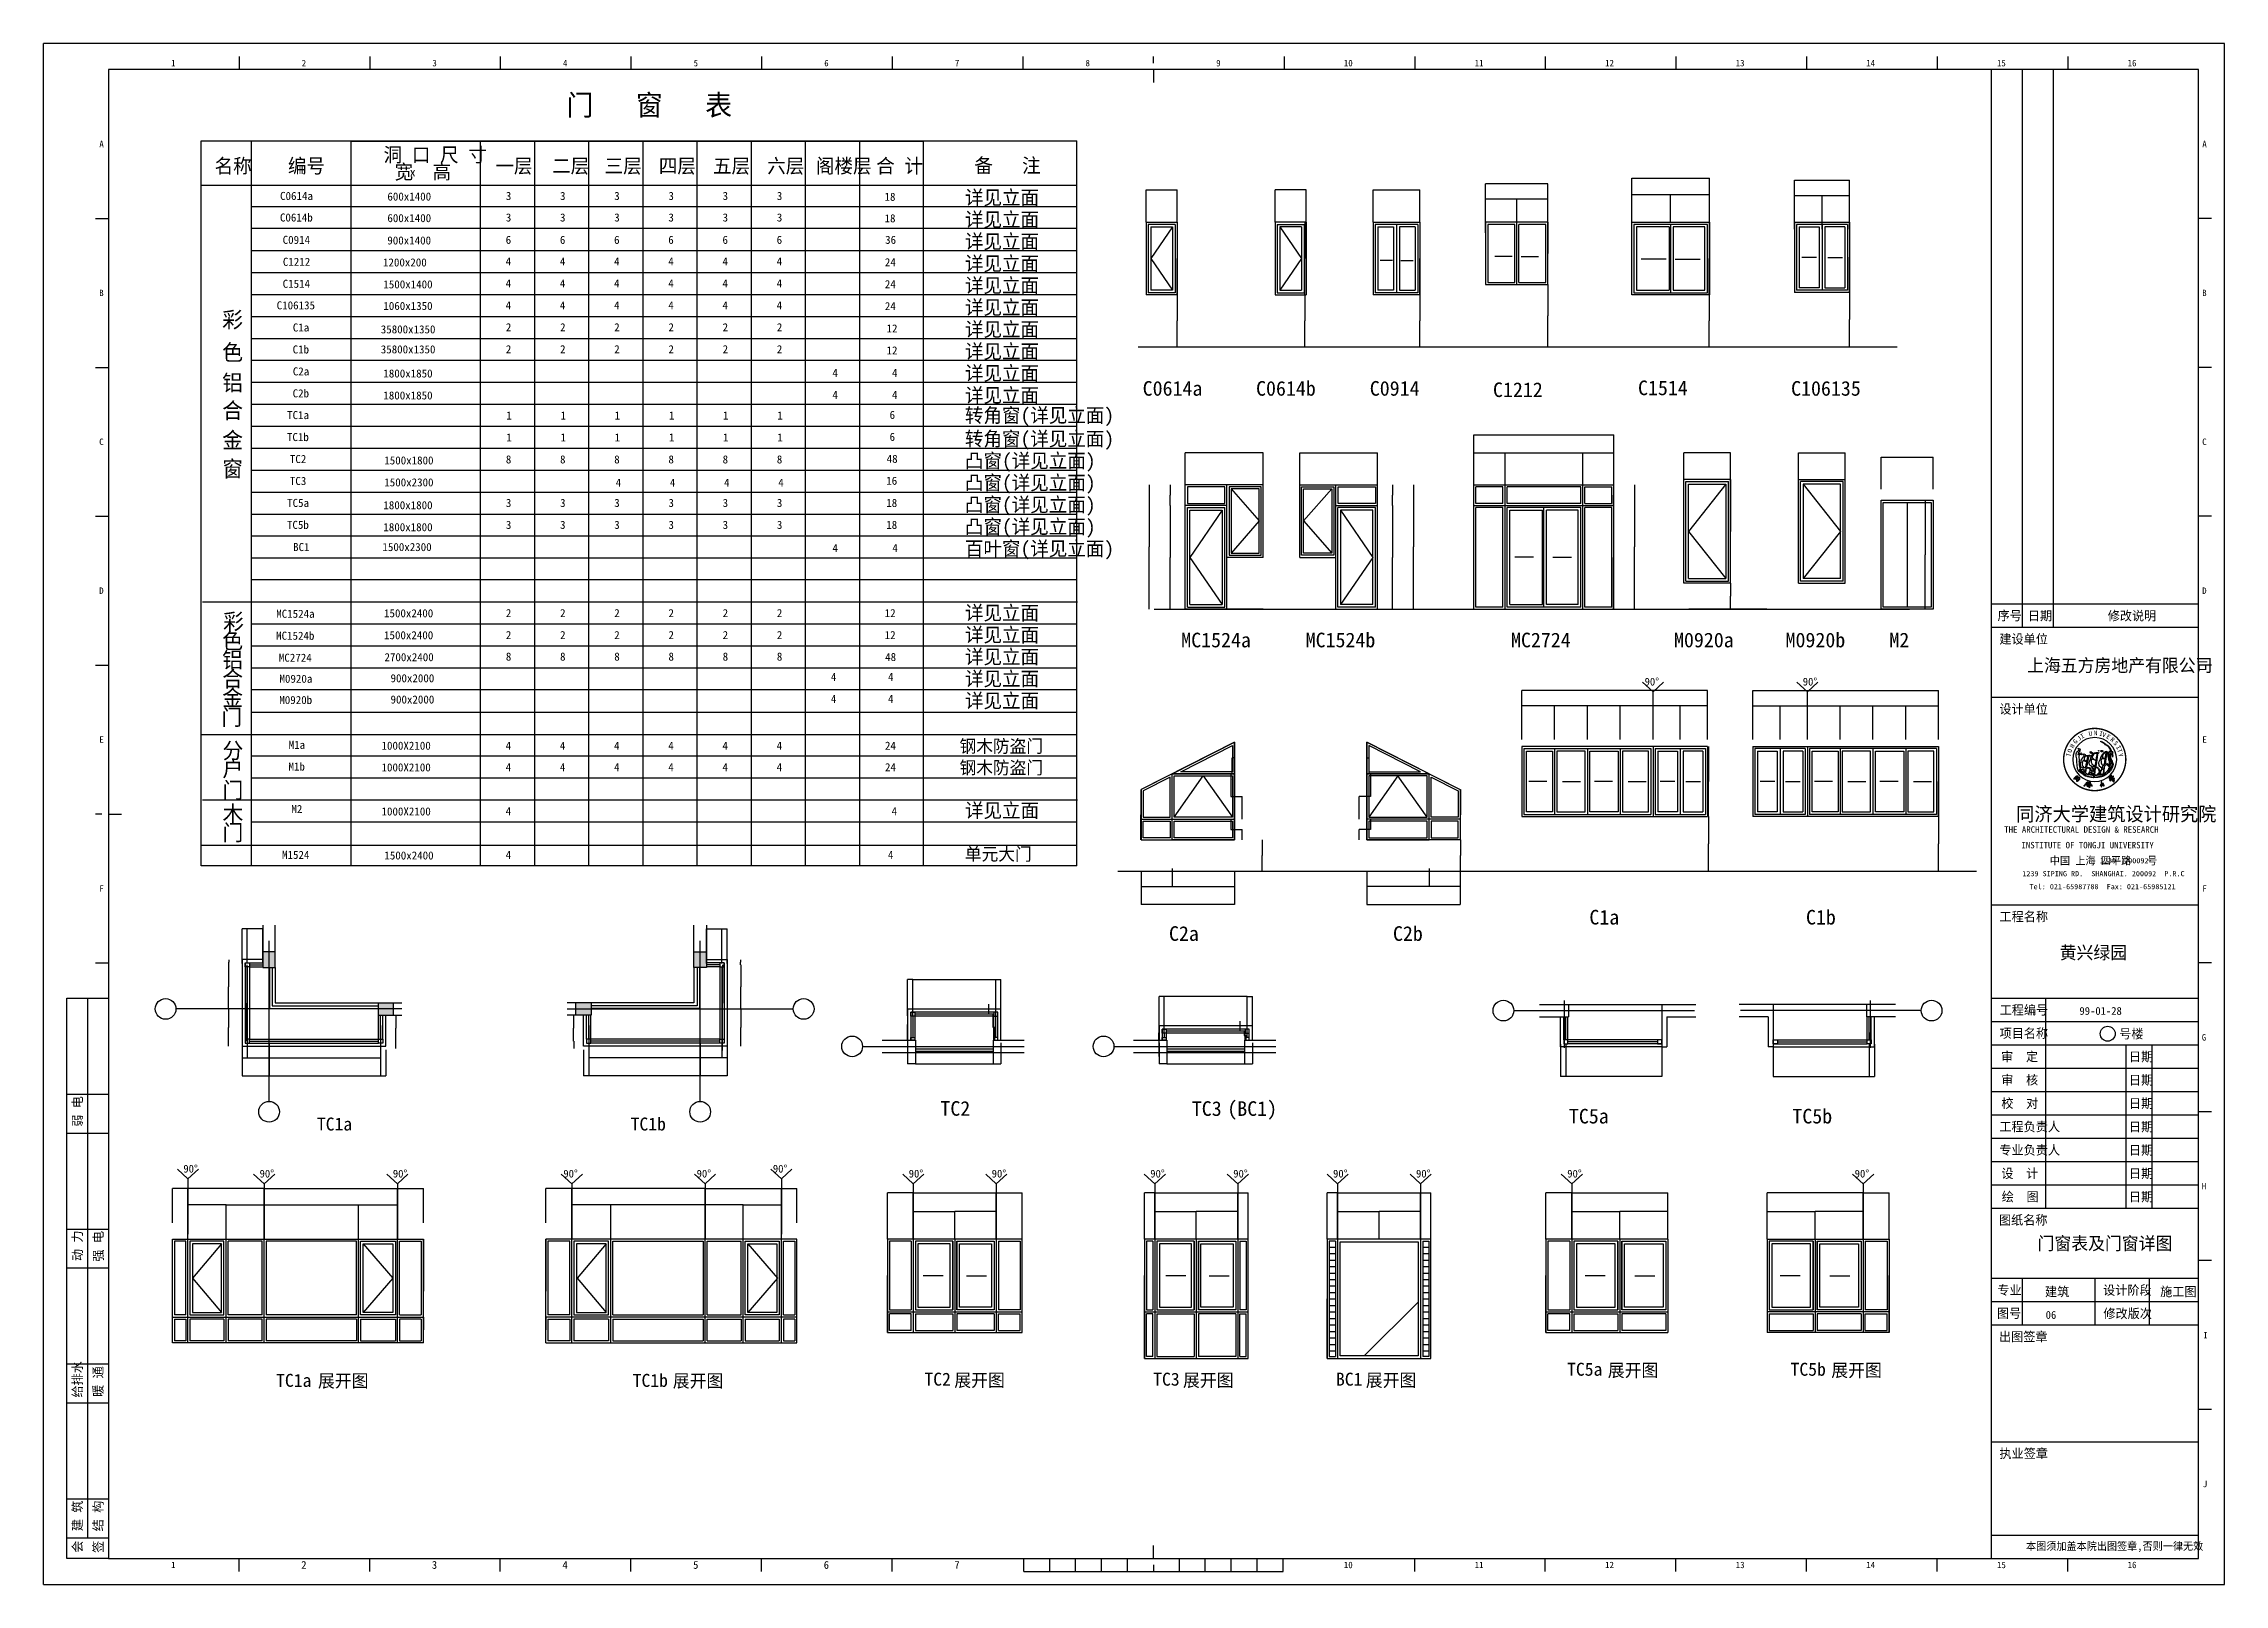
# Model space of a CAD drawing. Header units: metres. Extents: x 46426 to 130526, y 61608 to 121008.
import ezdxf

# ---------------------------------------------------------------- set-up
doc = ezdxf.new("R2010")
doc.units = ezdxf.units.M
for name, color, linetype in [('3', 3, 'Continuous'), ('AXIS', 9, 'Continuous'), ('DOTE', 9, 'Continuous'), ('MC_NAME', 7, 'Continuous'), ('PUB_DIM', 3, 'Continuous'), ('PUB_TEXT', 7, 'Continuous'), ('SOLID', 7, 'Continuous'), ('TEXT2', 7, 'Continuous'), ('TK', 7, 'Continuous'), ('WALL', 2, 'Continuous'), ('WINDOW', 7, 'Continuous')]:
    doc.layers.add(name, color=color, linetype=linetype)
doc.dimstyles.get("Standard").update_dxf_attribs({"dimtxt": 2.5, "dimasz": 2.5, "dimexe": 1.25, "dimexo": 0.625, "dimtad": 1, "dimcen": 2.5, "dimazin": 3, "dimtfac": 1, "dimtmove": 0, "dimatfit": 3})

msp = doc.modelspace()

# ---------------------------------------------------------------- texts
at = {"layer": 'MC_NAME'}
for s, p in [('TC1a', (56965.35, 79106.14)), ('TC1b', (69063.56, 79106.14)), ('TC5a', (105177.84, 69651.1)), ('TC5b', (113795.84, 69651.1)), ('TC1a', (55391.35, 69223.14)), ('TC1b', (69142.56, 69223.14)), ('TC2', (80393.84, 69269.1)), ('TC3', (89215.84, 69269.1)), ('BC1', (96264.84, 69269.1))]:
    msp.add_text(s, height=500, dxfattribs=at).set_placement(p)
at = {"layer": 'PUB_TEXT'}
for s, height, p in [('门   窗   表', 800, (66592.02, 118239.52)), ('洞 口 尺 寸', 550, (59536.96, 116449.27)), ('名称', 550, (53020.24, 116019.01)), ('编号', 550, (55848.15, 116019.01)), ('宽  高', 550, (59961.57, 115790.92)), ('x', 330, (60546.25, 115887.83)), ('一层', 550, (63847.58, 116019.01)), ('二层', 550, (66036.13, 116019.01)), ('三层', 550, (68060.18, 116019.01)), ('四层', 550, (70150.18, 116019.01)), ('五层', 550, (72240.18, 116019.02)), ('六层', 550, (74330.18, 116019.02)), ('阁楼层', 550, (76210.61, 116019.09)), ('合 计', 550, (78532.84, 116019.05)), ('备   注', 550, (82320.56, 116036.23)), ('详见立面', 550, (81956.27, 114797.45)), ('详见立面', 550, (81956.28, 113951)), ('详见立面', 550, (81955.85, 113104.55)), ('详见立面', 550, (81955.82, 112254.35)), ('详见立面', 550, (81955.82, 111411.65)), ('详见立面', 550, (81955.84, 110565.2)), ('彩', 616, (53314.55, 110054.38)), ('详见立面', 550, (81955.85, 109718.75)), ('色', 616, (53314.55, 108797.56)), ('详见立面', 550, (81955.85, 108868.55)), ('详见立面', 550, (81955.88, 108025.85)), ('铝', 616, (53314.55, 107626.02)), ('详见立面', 550, (81955.88, 107175.65)), ('合', 616, (53314.55, 106555.02)), ('转角窗(详见立面)', 550, (81954.9, 106404.5)), ('金', 616, (53314.55, 105414.02)), ('转角窗(详见立面)', 550, (81954.92, 105498.13)), ('凸窗(详见立面)', 550, (81954.91, 104651.68)), ('窗', 616, (53314.55, 104309.02)), ('凸窗(详见立面)', 550, (81954.93, 103805.23)), ('凸窗(详见立面)', 550, (81954.94, 102958.78)), ('凸窗(详见立面)', 550, (81954.95, 102112.33)), ('百叶窗(详见立面)', 550, (81955.11, 101265.9)), ('详见立面', 550, (81956.67, 98786.98)), ('彩', 616, (53348.55, 98420.38)), ('详见立面', 550, (81956.68, 97940.53)), ('铝', 616, (53314.55, 96940.02)), ('色', 616, (53314.55, 97677.56)), ('详见立面', 550, (81956.7, 97094.42)), ('合', 616, (53314.55, 96211.02)), ('详见立面', 550, (81956.72, 96247.97)), ('金', 616, (53314.55, 95481.02)), ('详见立面', 550, (81956.73, 95401.52)), ('门', 616, (53280.77, 94732.78)), ('钢木防盗门', 495, (81748.61, 93677.3)), ('户', 616, (53324.44, 92749.4)), ('分', 616, (53324.44, 93444.88)), ('钢木防盗门', 495, (81748.62, 92847.19)), ('门', 616, (53324.44, 91918.46)), ('木', 616, (53324.44, 91019.46)), ('详见立面', 550, (81956.79, 91169.27)), ('门', 616, (53324.44, 90285.46)), ('单元大门', 495, (81955.84, 89517.86))]:
    msp.add_text(s, height=height, dxfattribs=at).set_placement(p)
at = {"layer": 'TEXT2'}
for s, height, p in [('C0614a', 310.37, (55545.47, 114980.98)), ('600x1400', 310, (59683.69, 114957.97)), ('3', 310.37, (64251.47, 114981.14)), ('3', 310.37, (66341.47, 114981.14)), ('3', 310.37, (68431.47, 114981.21)), ('3', 310.37, (70521.47, 114981.24)), ('3', 310.37, (72611.47, 114981.27)), ('3', 310.37, (74701.47, 114981.15)), ('18', 310, (78856.01, 114949.67)), ('C0614b', 310.37, (55539.57, 114149.63)), ('600x1400', 310, (59683.7, 114126.62)), ('3', 310.37, (64251.48, 114149.81)), ('3', 310.37, (66341.48, 114149.82)), ('3', 310.37, (68431.48, 114149.88)), ('3', 310.37, (70521.48, 114149.91)), ('3', 310.37, (72611.48, 114149.95)), ('3', 310.37, (74701.48, 114149.82)), ('18', 310, (78856.02, 114118.54)), ('C0914', 310.37, (55645.22, 113288.08)), ('900x1400', 310, (59681, 113265.07)), ('6', 310.37, (64245.59, 113288.24)), ('6', 310.37, (66335.59, 113288.24)), ('6', 310.37, (68425.59, 113288.31)), ('6', 310.37, (70515.59, 113288.34)), ('6', 310.37, (72605.6, 113288.37)), ('6', 310.37, (74695.6, 113288.25)), ('36', 310.37, (78878.51, 113288.45)), ('C1212', 310.37, (55651.92, 112441.63)), ('1200x200', 310, (59514.42, 112418.62)), ('4', 310.37, (64245.59, 112457.11)), ('4', 310.37, (66335.59, 112457.11)), ('4', 310.37, (68425.59, 112457.17)), ('4', 310.37, (70515.59, 112457.21)), ('4', 310.37, (72605.59, 112457.24)), ('4', 310.37, (74695.59, 112457.12)), ('24', 310, (78867.85, 112425.64)), ('C1514', 310.37, (55645.08, 111595.18)), ('1500x1400', 310, (59528.28, 111572.17)), ('4', 310.37, (64245.6, 111610.66)), ('4', 310.37, (66335.6, 111610.66)), ('4', 310.37, (68425.6, 111610.72)), ('4', 310.37, (70515.6, 111610.76)), ('4', 310.37, (72605.6, 111610.79)), ('4', 310.37, (74695.6, 111610.67)), ('24', 310, (78867.86, 111579.19)), ('C106135', 310.37, (55414.54, 110763.77)), ('1060x1350', 310, (59528.29, 110740.76)), ('4', 310.37, (64245.62, 110764.21)), ('4', 310.37, (66335.61, 110764.21)), ('4', 310.37, (68425.61, 110764.27)), ('4', 310.37, (70515.62, 110764.31)), ('4', 310.37, (72605.62, 110764.34)), ('4', 310.37, (74695.62, 110764.22)), ('24', 310, (78867.88, 110732.74)), ('C1a', 310, (56036.53, 109909.78)), ('2', 310.37, (64251.54, 109917.76)), ('2', 310.37, (66341.54, 109917.76)), ('2', 310.37, (68431.54, 109917.82)), ('2', 310.37, (70521.54, 109917.86)), ('2', 310.37, (72611.54, 109917.89)), ('2', 310.37, (74701.54, 109917.77)), ('12', 310.37, (78932.33, 109871.83)), ('C1b', 310, (56030.63, 109063.33)), ('35800x1350', 310, (59427.91, 109837.76)), ('35800x1350', 310, (59427.91, 109066.76)), ('2', 310.37, (64251.55, 109071.31)), ('2', 310.37, (66341.55, 109071.31)), ('2', 310.37, (68431.55, 109071.37)), ('2', 310.37, (70521.55, 109071.41)), ('2', 310.37, (72611.55, 109071.44)), ('2', 310.37, (74701.55, 109071.32)), ('12', 310.37, (78932.34, 109025.38)), ('C2a', 310, (56036.56, 108216.88)), ('C2b', 310, (56030.65, 107370.43)), ('1800x1850', 310, (59528.29, 108136.76)), ('4', 310.37, (76846.67, 108160.12)), ('4', 310.37, (79144.34, 108160.16)), ('C0614a', 564.3, (88811.05, 107434.44, 152.34)), ('C0614b', 564.3, (93183.23, 107434.44, 152.34)), ('C0914', 564.3, (97569.05, 107434.44, 152.34)), ('C1212', 564.3, (102320.62, 107383.45, 76.17)), ('C1514', 564.3, (107913.2, 107454.46, 152.34)), ('C106135', 564.3, (113816.05, 107434.44, 152.34)), ('TC1a', 310.37, (55816.59, 106531.87)), ('1800x1850', 310, (59528.31, 107290.31)), ('1', 310.37, (64269.3, 106516.64)), ('1', 310.37, (66359.3, 106516.64)), ('1', 310.37, (68449.3, 106516.71)), ('1', 310.37, (70539.3, 106516.74)), ('1', 310.37, (72629.3, 106516.77)), ('1', 310.37, (74719.3, 106516.65)), ('4', 310.37, (76846.69, 107313.67)), ('6', 310.37, (79050.94, 106539.45)), ('4', 310.37, (79144.35, 107313.71)), ('TC1b', 310.37, (55810.69, 105685.42)), ('1', 310.37, (64269.31, 105670.19)), ('1', 310.37, (66359.31, 105670.19)), ('1', 310.37, (68449.31, 105670.26)), ('1', 310.37, (70539.31, 105670.29)), ('1', 310.37, (72629.31, 105670.32)), ('1', 310.37, (74719.31, 105670.2)), ('6', 310.37, (79050.95, 105693)), ('TC2', 310.37, (55923.03, 104838.97)), ('8', 310.37, (64251.57, 104823.74)), ('8', 310.37, (66341.57, 104823.74)), ('8', 310.37, (68431.57, 104823.81)), ('8', 310.37, (70521.57, 104823.84)), ('8', 310.37, (72611.57, 104823.87)), ('8', 310.37, (74701.57, 104823.75)), ('48', 310.37, (78938.64, 104846.55)), ('TC3', 310.37, (55923.04, 103992.52)), ('1500x1800', 310, (59564.31, 104785.31)), ('16', 310.37, (78920.92, 104000.1)), ('TC5a', 310.37, (55816.65, 103146.07)), ('1500x2300', 310, (59564.32, 103938.86)), ('3', 310.37, (64252.54, 103145.94)), ('3', 310.37, (66342.54, 103145.94)), ('3', 310.37, (68432.54, 103146)), ('4', 310.37, (68486.74, 103927.74)), ('3', 310.37, (70522.54, 103146.04)), ('4', 310.37, (70576.74, 103927.79)), ('3', 310.37, (72612.54, 103146.07)), ('4', 310.37, (72666.74, 103927.81)), ('3', 310.37, (74702.54, 103145.95)), ('4', 310.37, (74756.74, 103927.84)), ('18', 310.37, (78920.94, 103146.43)), ('TC5b', 310.37, (55810.75, 102299.62)), ('1800x1800', 310, (59528.37, 103058.06)), ('3', 310.37, (64252.55, 102299.49)), ('3', 310.37, (66342.55, 102299.49)), ('3', 310.37, (68432.55, 102299.55)), ('3', 310.37, (70522.55, 102299.59)), ('3', 310.37, (72612.55, 102299.62)), ('3', 310.37, (74702.55, 102299.5)), ('18', 310.37, (78920.95, 102299.98)), ('1800x1800', 310, (59528.38, 102211.61)), ('BC1', 310, (56048.47, 101445.29)), ('1500x2300', 310, (59492.18, 101445.29)), ('4', 310.37, (76848.53, 101407.35)), ('4', 310.37, (79157.2, 101408.98)), ('MC1524a', 310.37, (55397.65, 98872)), ('1500x2400', 310, (59553.81, 98892.23)), ('2', 310.37, (64252.44, 98898.48)), ('2', 310.37, (66342.44, 98898.51)), ('2', 310.37, (68432.44, 98898.55)), ('2', 310.37, (70522.44, 98898.34)), ('2', 310.37, (72612.44, 98898.34)), ('2', 310.37, (74702.44, 98898.35)), ('12', 310.37, (78861.79, 98898.49)), ('MC1524b', 310.37, (55391.75, 98025.55)), ('1500x2400', 310, (59553.82, 98045.78)), ('2', 310.37, (64252.45, 98052.03)), ('2', 310.37, (66342.45, 98052.06)), ('2', 310.37, (68432.45, 98052.1)), ('2', 310.37, (70522.45, 98051.89)), ('2', 310.37, (72612.46, 98051.89)), ('2', 310.37, (74702.46, 98051.9)), ('12', 310.37, (78861.81, 98052.04)), ('MC1524a', 564.3, (90297.14, 97734.06)), ('MC1524b', 564.3, (95096.14, 97734.06)), ('MC2724', 564.3, (103015.42, 97734.06)), ('M0920a', 564.3, (109300.42, 97734.06)), ('M0920b', 564.3, (113602.42, 97734.06)), ('M2', 564.3, (117606.42, 97734.06)), ('MC2724', 310.37, (55498.17, 97179.15)), ('2700x2400', 310, (59571.55, 97199.44)), ('8', 310.37, (64252.63, 97220.79)), ('8', 310.37, (66342.63, 97220.82)), ('8', 310.37, (68432.63, 97220.86)), ('8', 310.37, (70522.63, 97220.89)), ('8', 310.37, (72612.63, 97220.93)), ('8', 310.37, (74702.63, 97220.96)), ('4', 310.37, (76786.46, 96436.69)), ('48', 310.37, (78879.53, 97205.9)), ('4', 310.37, (78990.12, 96436.73)), ('M0920a', 310.37, (55521.84, 96367.19)), ('900x2000', 310, (59805.22, 96386.85)), ('4', 310.37, (76786.47, 95590.24)), ('4', 310.37, (78990.13, 95590.28)), ('90%%d', 300, (108167.18, 96260.43)), ('90%%d', 300, (114266.96, 96260.43)), ('M0920b', 310.37, (55515.93, 95547.19)), ('900x2000', 310, (59805.22, 95566.85)), ('M1a', 310.37, (55875.69, 93818.57)), ('1000X2100', 310.37, (59456.51, 93787.21)), ('4', 310.37, (64245.61, 93787.01)), ('4', 310.37, (66335.65, 93787.01)), ('4', 310.37, (68425.65, 93787.05)), ('4', 310.37, (70515.65, 93787.08)), ('4', 310.37, (72605.65, 93787.12)), ('4', 310.37, (74695.65, 93787.15)), ('24', 310.37, (78872.6, 93787.21)), ('M1b', 310.37, (55869.78, 92981.57)), ('1000X2100', 310.37, (59456.51, 92950.21)), ('4', 310.37, (64245.62, 92956.89)), ('4', 310.37, (66335.66, 92956.89)), ('4', 310.37, (68425.66, 92956.93)), ('4', 310.37, (70515.66, 92956.97)), ('4', 310.37, (72605.66, 92957)), ('4', 310.37, (74695.66, 92957.04)), ('24', 310.37, (78872.62, 92957.1)), ('M2', 310.37, (55982.1, 91346.57)), ('1000X2100', 310.37, (59456.51, 91251.21)), ('4', 310.37, (64245.62, 91261.89)), ('4', 310.37, (79128.62, 91261.89)), ('M1524', 310.37, (55621.54, 89577.75)), ('1500x2400', 310, (59567.45, 89554.74)), ('4', 310.37, (64245.68, 89577.91)), ('4', 310.37, (78985.67, 89578.12)), ('C1a', 564.3, (106037.42, 87047.06)), ('C1b', 564.3, (114390.42, 87047.06)), ('C2a', 564.3, (89825.68, 86417.27, -83.13)), ('C2b', 564.3, (98462.48, 86417.27, -83.13)), ('TC2', 564.3, (81009.91, 79674.58)), ('TC3', 564.3, (90705.23, 79669.1)), ('(BC1)', 564.3, (92074.23, 79669.1)), ('TC5a', 564.3, (105247.93, 79376.72)), ('TC5b', 564.3, (113865.93, 79376.72)), ('90%%d', 300, (51814.76, 77483.56)), ('90%%d', 300, (54754.76, 77293.28)), ('90%%d', 300, (59894.76, 77293.28)), ('90%%d', 300, (66469.39, 77293.28)), ('90%%d', 300, (71609.38, 77293.28)), ('90%%d', 300, (74549.38, 77483.56)), ('90%%d', 300, (79788.38, 77293.28)), ('90%%d', 300, (82988.38, 77293.28)), ('90%%d', 300, (89103.28, 77293.28)), ('90%%d', 300, (92303.28, 77293.28)), ('90%%d', 300, (96152.28, 77293.28)), ('90%%d', 300, (99352.28, 77293.28)), ('90%%d', 300, (105184.38, 77293.28)), ('90%%d', 300, (116268.76, 77293.28)), ('展开图', 500, (106748.75, 69612.57, 85.33)), ('展开图', 500, (115366.75, 69612.57, 85.33)), ('展开图', 500, (57006.73, 69205.57, 85.33)), ('展开图', 500, (70690.75, 69205.57, 85.33)), ('展开图', 500, (81544.75, 69230.57, 85.33)), ('展开图', 500, (90366.75, 69230.57, 85.33)), ('展开图', 500, (97415.75, 69230.57, 85.33))]:
    msp.add_text(s, height=height, dxfattribs=at).set_placement(p)
at = {"layer": 'TK'}
for s, height, p in [('上海五方房地产有限公司', 500, (122917.87, 96788)), ('黄兴绿园', 500, (124174.48, 85716.37)), ('99-01-28', 300, (124937.25, 83566.37)), ('号楼', 360, (126470.97, 82653.91)), ('门窗表及门窗详图', 500, (123321.64, 74503.38)), ('建筑', 360, (123608.96, 72714.89)), ('施工图', 360, (128048.9, 72717.7)), ('06', 300, (123634.59, 71846.56))]:
    msp.add_text(s, height=height, dxfattribs=at).set_placement(p)

# ---------------------------------------------------------------- blocks, each defined once
blk = doc.blocks.new('TK-A1')
at = {"layer": 'TK'}
for p, q in [((841, 594), (0, 594)), ((0, 0), (0, 594)), ((75.38, 589), (75.38, 584)), ((125.75, 589), (125.75, 584)), ((176.12, 589), (176.12, 584)), ((226.5, 589), (226.5, 584)), ((276.88, 589), (276.88, 584)), ((327.25, 589), (327.25, 584)), ((377.62, 589), (377.62, 584)), ((478.38, 589), (478.38, 584)), ((528.75, 589), (528.75, 584)), ((579.12, 589), (579.12, 584)), ((629.5, 589), (629.5, 584)), ((679.88, 589), (679.88, 584)), ((730.25, 589), (730.25, 584)), ((780.62, 589), (780.62, 584)), ((841, 0), (841, 594)), ((428, 584), (428, 579)), ((763, 584), (763, 369)), ((775, 584), (775, 369)), ((20, 526.6), (25, 526.6)), ((836, 526.6), (831, 526.6)), ((20, 469.2), (25, 469.2)), ((836, 469.2), (831, 469.2)), ((20, 411.8), (25, 411.8)), ((836, 411.8), (831, 411.8)), ((751, 378), (831, 378)), ((20, 354.4), (25, 354.4)), ((836, 354.4), (831, 354.4)), ((783.86, 320.16), (783.99, 320.57)), ((783.89, 319.27), (783.86, 320.16)), ((783.99, 320.57), (784.28, 320.96)), ((784.28, 320.96), (784.65, 321.32)), ((784.56, 320.24), (784.53, 319.95)), ((784.53, 319.95), (784.81, 320.01)), ((784.69, 320.65), (784.56, 320.24)), ((784.65, 321.32), (784.83, 321.58)), ((784.74, 322.03), (784.67, 322.32)), ((784.67, 322.32), (785.23, 322.11)), ((784.95, 321.01), (784.69, 320.65)), ((784.91, 321.85), (784.74, 322.03)), ((784.81, 320.01), (785.04, 320.37)), ((784.83, 321.58), (784.91, 321.85)), ((785.02, 319.67), (784.87, 319.28)), ((785.27, 321.36), (784.95, 321.01)), ((785.05, 319.72), (785.02, 319.67)), ((785.04, 320.37), (785.66, 320.6)), ((785.26, 319.97), (785.05, 319.72)), ((785.23, 322.11), (785.44, 321.8)), ((785.33, 320), (785.26, 319.97)), ((785.44, 321.8), (785.27, 321.36)), ((785.56, 319.94), (785.33, 320)), ((785.92, 319.78), (785.56, 319.94)), ((785.66, 320.6), (785.94, 320.43)), ((785.94, 319.77), (785.92, 319.78)), ((785.94, 320.43), (786.08, 319.97)), ((786.08, 319.97), (785.94, 319.77)), ((786.48, 320.01), (786.89, 320.21)), ((786.63, 319.7), (786.48, 320.01)), ((786.92, 319.41), (786.63, 319.7)), ((786.89, 320.21), (787.19, 319.96)), ((787.19, 319.96), (787.42, 319.56)), ((787.42, 319.56), (787.8, 319.61)), ((787.8, 319.61), (788.67, 319.7)), ((788.67, 319.7), (789.12, 319.62)), ((789.12, 319.62), (789.2, 319.45)), ((789.16, 320.7), (789.2, 320.86)), ((789.23, 320.52), (789.16, 320.7)), ((789.2, 320.86), (789.29, 320.92)), ((789.33, 320.5), (789.23, 320.52)), ((789.29, 320.92), (789.45, 321.04)), ((789.43, 320.5), (789.33, 320.5)), ((789.69, 320.47), (789.43, 320.5)), ((789.45, 321.04), (789.64, 320.94)), ((789.64, 320.94), (789.8, 320.85)), ((789.64, 319.12), (789.91, 319.61)), ((789.71, 320.42), (789.69, 320.47)), ((789.77, 320.39), (789.71, 320.42)), ((789.87, 320.36), (789.77, 320.39)), ((789.8, 320.85), (789.95, 320.65)), ((790.03, 320.27), (789.87, 320.36)), ((789.91, 319.61), (790.03, 319.78)), ((789.95, 320.65), (790.06, 320.57)), ((790.15, 320.32), (790.03, 320.27)), ((790.03, 319.78), (790.38, 320.29)), ((790.06, 320.57), (790.15, 320.43)), ((790.15, 320.43), (790.15, 320.32)), ((790.43, 319.67), (790.21, 319.3)), ((790.33, 320.29), (790.9, 320.56)), ((790.38, 320.29), (790.33, 320.29)), ((790.54, 319.93), (790.43, 319.67)), ((790.61, 320.11), (790.54, 319.93)), ((790.91, 320.16), (790.61, 320.11)), ((790.9, 320.56), (791.44, 320.74)), ((791.19, 320.3), (790.91, 320.16)), ((791.56, 320.36), (791.19, 320.3)), ((791.44, 320.74), (791.79, 320.7)), ((791.82, 320.33), (791.56, 320.36)), ((791.77, 319.29), (791.88, 319.84)), ((791.79, 320.7), (792.09, 320.76)), ((791.95, 320.13), (791.82, 320.33)), ((791.88, 319.96), (791.95, 320.13)), ((791.88, 319.84), (791.88, 319.96)), ((792.09, 319.87), (791.96, 319.11)), ((792.13, 320.3), (792, 320.24)), ((792, 320.24), (792.09, 319.87)), ((792.09, 320.76), (792.42, 320.81)), ((792.37, 320.38), (792.13, 320.3)), ((792.55, 320.57), (792.37, 320.38)), ((792.42, 320.81), (792.55, 320.57)), ((792.46, 321.45), (792.52, 321.51)), ((792.48, 321.38), (792.46, 321.45)), ((792.56, 321.34), (792.48, 321.38)), ((792.52, 321.51), (792.61, 321.51)), ((792.59, 321.28), (792.56, 321.34)), ((792.61, 321.27), (792.59, 321.28)), ((792.61, 321.51), (792.63, 321.38)), ((792.68, 321.22), (792.61, 321.27)), ((792.63, 321.38), (792.71, 321.27)), ((792.71, 321.27), (792.68, 321.22)), ((793.24, 324.95), (793.3, 325.04)), ((793.45, 324.79), (793.24, 324.95)), ((793.3, 325.04), (793.52, 324.96)), ((793.33, 321.14), (793.36, 321.34)), ((793.45, 321.05), (793.33, 321.14)), ((793.36, 321.34), (793.5, 321.49)), ((793.93, 324.58), (793.45, 324.79)), ((793.65, 320.99), (793.45, 321.05)), ((793.5, 321.49), (793.72, 321.5)), ((793.52, 324.96), (793.94, 324.79)), ((793.92, 320.97), (793.65, 320.99)), ((793.71, 319.46), (794.1, 320.1)), ((793.72, 321.5), (793.88, 321.47)), ((793.88, 321.47), (794.12, 321.38)), ((794.07, 321.06), (793.92, 320.97)), ((794.34, 324.3), (793.93, 324.58)), ((793.94, 324.79), (794.41, 324.52)), ((794.29, 320), (793.96, 319.37)), ((794.21, 321.19), (794.07, 321.06)), ((794.1, 320.1), (794.4, 320.38)), ((794.12, 321.39), (794.22, 321.27)), ((794.12, 321.38), (794.12, 321.39)), ((794.22, 321.27), (794.21, 321.19)), ((794.62, 320.37), (794.29, 320)), ((794.84, 323.99), (794.34, 324.3)), ((794.4, 320.38), (794.79, 320.83)), ((794.41, 324.52), (794.73, 324.34)), ((794.95, 320.63), (794.62, 320.37)), ((794.73, 324.34), (795.15, 324.07)), ((794.79, 320.83), (795.13, 321.11)), ((795.21, 323.71), (794.84, 323.99)), ((795.23, 320.7), (794.95, 320.63)), ((795.13, 321.11), (795.61, 321.26)), ((795.13, 319.2), (795.23, 319.65)), ((795.15, 324.07), (795.33, 323.85)), ((795.72, 323.35), (795.21, 323.71)), ((795.22, 319.95), (795.41, 320.39)), ((795.23, 319.65), (795.22, 319.95)), ((795.36, 320.53), (795.23, 320.7)), ((795.33, 323.85), (795.68, 323.68)), ((795.41, 320.39), (795.36, 320.53)), ((795.49, 319.71), (795.43, 319.51)), ((795.5, 320.23), (795.47, 320.2)), ((795.47, 320.2), (795.56, 319.99)), ((795.56, 319.99), (795.49, 319.71)), ((795.58, 320.36), (795.5, 320.23)), ((795.62, 320.74), (795.55, 320.44)), ((795.55, 320.44), (795.58, 320.36)), ((795.61, 321.26), (795.81, 320.98)), ((795.81, 320.98), (795.62, 320.74)), ((795.68, 323.68), (796, 323.42)), ((796.15, 322.97), (795.72, 323.35)), ((796, 323.42), (796.5, 322.97)), ((796.52, 322.59), (796.15, 322.97)), ((796.16, 320.08), (796.24, 320.5)), ((796.17, 319.44), (796.16, 320.08)), ((796.24, 320.5), (796.47, 320.85)), ((796.42, 320.4), (796.38, 320.13)), ((796.38, 320.13), (796.59, 319.91)), ((796.48, 319.83), (796.4, 319.64)), ((796.4, 319.64), (796.44, 319.36)), ((796.53, 320.64), (796.42, 320.4)), ((796.47, 320.85), (796.81, 321.17)), ((796.49, 319.78), (796.48, 319.83)), ((796.59, 319.91), (796.49, 319.78)), ((796.5, 322.97), (796.77, 322.6)), ((796.84, 322.19), (796.52, 322.59)), ((796.7, 320.89), (796.53, 320.64)), ((796.91, 321.03), (796.7, 320.89)), ((796.77, 322.6), (796.95, 322.32)), ((796.8, 319.46), (796.81, 319.77)), ((796.81, 321.17), (797.06, 321.33)), ((796.81, 319.77), (796.85, 319.95)), ((796.92, 321.92), (796.84, 322.19)), ((796.85, 319.95), (797.24, 320.36)), ((797.17, 321.12), (796.91, 321.03)), ((797.1, 321.62), (796.92, 321.92)), ((796.95, 322.32), (797.19, 321.9)), ((797.09, 319.85), (797, 319.55)), ((797.06, 321.33), (797.1, 321.62)), ((797.27, 319.99), (797.09, 319.85)), ((797.33, 321.01), (797.17, 321.12)), ((797.19, 321.9), (797.33, 321.52)), ((797.24, 320.36), (797.45, 320.74)), ((797.43, 320.05), (797.27, 319.99)), ((797.33, 321.52), (797.5, 321.25)), ((797.45, 320.74), (797.33, 321.01)), ((797.6, 320.04), (797.43, 320.05)), ((797.5, 321.25), (797.8, 321.07)), ((797.76, 319.74), (797.6, 320.04)), ((797.77, 319.41), (797.76, 319.74)), ((797.8, 321.07), (797.88, 320.72)), ((797.92, 320.52), (797.8, 320.32)), ((797.8, 320.32), (797.87, 319.81)), ((797.87, 319.81), (797.96, 319.38)), ((797.88, 320.72), (797.92, 320.52)), ((784.07, 318.31), (783.89, 319.27)), ((784.16, 317.05), (784.07, 318.31)), ((784.07, 318.31), (784.07, 318.31)), ((784.35, 314.55), (784.16, 317.05)), ((784.54, 314.16), (784.35, 314.55)), ((785.02, 313.4), (784.54, 314.16)), ((784.87, 319.28), (784.83, 318.81)), ((784.83, 318.81), (784.94, 318.03)), ((784.94, 318.03), (785.06, 317.16)), ((785.74, 312.77), (785.02, 313.4)), ((785.05, 317.18), (785.04, 315.95)), ((785.04, 315.95), (785.12, 315.15)), ((785.06, 317.16), (785.05, 317.18)), ((785.25, 314.23), (785.1, 314.24)), ((785.1, 314.24), (785.1, 313.93)), ((785.1, 313.93), (785.35, 313.67)), ((785.12, 315.15), (785.65, 314.29)), ((785.5, 314.05), (785.25, 314.23)), ((785.35, 313.67), (785.6, 313.53)), ((785.49, 316.21), (785.53, 316.63)), ((785.54, 315.71), (785.49, 316.21)), ((785.61, 313.88), (785.5, 314.05)), ((785.53, 316.63), (785.71, 317.29)), ((785.62, 315.34), (785.54, 315.71)), ((785.6, 313.53), (785.76, 313.43)), ((785.86, 313.62), (785.61, 313.88)), ((785.73, 315.07), (785.62, 315.34)), ((785.65, 314.29), (785.87, 313.99)), ((785.71, 317.29), (785.83, 317.7)), ((786.01, 314.94), (785.73, 315.07)), ((786.46, 312.31), (785.74, 312.77)), ((785.76, 313.43), (785.79, 313.3)), ((785.79, 313.3), (785.88, 313.25)), ((785.83, 317.7), (786.1, 318.25)), ((786.03, 313.43), (785.86, 313.62)), ((785.87, 313.99), (786.06, 314.16)), ((785.88, 313.25), (785.95, 313.03)), ((785.95, 313.03), (786.17, 312.92)), ((786.29, 314.82), (786.01, 314.94)), ((786.2, 313.32), (786.03, 313.43)), ((786.06, 314.16), (786.47, 314.24)), ((786.1, 318.25), (786.46, 318.86)), ((786.23, 316.46), (786.11, 316.18)), ((786.11, 316.18), (786.19, 315.88)), ((786.2, 316.71), (786.17, 316.56)), ((786.17, 316.56), (786.23, 316.46)), ((786.17, 312.92), (786.3, 312.93)), ((786.19, 315.88), (786.29, 315.59)), ((786.31, 317.08), (786.2, 316.71)), ((786.36, 313.21), (786.2, 313.32)), ((786.38, 317.3), (786.29, 317.18)), ((786.29, 317.18), (786.31, 317.08)), ((786.29, 315.59), (786.5, 315.39)), ((786.59, 314.64), (786.29, 314.82)), ((786.3, 312.93), (786.48, 312.67)), ((786.57, 312.98), (786.36, 313.21)), ((786.43, 317.53), (786.38, 317.3)), ((786.64, 317.55), (786.43, 317.53)), ((786.54, 313.78), (786.43, 313.67)), ((786.43, 313.67), (786.6, 313.43)), ((786.46, 318.86), (786.82, 319.15)), ((786.74, 312.01), (786.46, 312.31)), ((786.47, 314.24), (786.65, 314.4)), ((786.48, 312.67), (786.65, 312.48)), ((786.5, 315.39), (786.53, 315.24)), ((786.53, 315.24), (786.81, 315.07)), ((786.66, 313.92), (786.54, 313.78)), ((786.78, 312.85), (786.57, 312.98)), ((786.65, 314.4), (786.59, 314.64)), ((786.6, 313.43), (786.92, 313.22)), ((786.73, 317.66), (786.64, 317.55)), ((786.65, 312.48), (786.92, 312.26)), ((786.9, 313.91), (786.66, 313.92)), ((786.88, 317.59), (786.73, 317.66)), ((787.45, 311.58), (786.74, 312.01)), ((786.99, 312.74), (786.78, 312.85)), ((786.81, 315.07), (787.06, 314.94)), ((786.82, 319.15), (786.92, 319.41)), ((787.02, 317.48), (786.88, 317.59)), ((787.09, 313.96), (786.9, 313.91)), ((786.92, 313.22), (787.03, 313.13)), ((786.92, 312.26), (787.03, 312.31)), ((787.06, 318.83), (786.95, 318.46)), ((786.95, 318.46), (786.97, 318.09)), ((786.97, 318.09), (787.06, 317.86)), ((787.13, 312.59), (786.99, 312.74)), ((787.22, 317.39), (787.02, 317.48)), ((787.03, 313.13), (787.17, 313.23)), ((787.03, 312.31), (787.13, 312.59)), ((787.17, 319.08), (787.06, 318.83)), ((787.06, 317.86), (787.29, 317.61)), ((787.06, 314.94), (787.23, 314.83)), ((787.25, 313.86), (787.09, 313.96)), ((787.28, 319.2), (787.17, 319.08)), ((787.17, 313.23), (787.23, 313.42)), ((787.2, 313.56), (787.28, 313.7)), ((787.23, 313.42), (787.2, 313.56)), ((787.31, 317.22), (787.22, 317.39)), ((787.23, 314.83), (787.42, 314.76)), ((787.3, 319.36), (787.25, 319.25)), ((787.25, 319.25), (787.28, 319.2)), ((787.28, 313.7), (787.25, 313.86)), ((787.29, 317.61), (787.58, 317.47)), ((787.47, 319.42), (787.3, 319.36)), ((787.33, 317.27), (787.31, 317.22)), ((787.41, 317.23), (787.33, 317.27)), ((787.52, 312.45), (787.39, 312.25)), ((787.39, 312.25), (787.47, 312)), ((787.85, 317.21), (787.41, 317.23)), ((787.42, 314.76), (787.53, 315.02)), ((787.7, 311.56), (787.45, 311.58)), ((787.69, 319.33), (787.47, 319.42)), ((787.47, 312), (787.86, 311.75)), ((787.58, 313.66), (787.49, 313.32)), ((787.49, 313.32), (787.5, 312.94)), ((787.5, 312.94), (787.61, 312.72)), ((787.85, 312.32), (787.52, 312.45)), ((787.53, 315.02), (787.62, 315.38)), ((787.58, 317.47), (787.88, 317.53)), ((787.6, 314.15), (787.58, 313.66)), ((787.69, 314.38), (787.6, 314.15)), ((787.61, 312.72), (787.88, 312.64)), ((787.62, 315.38), (787.68, 315.53)), ((787.68, 315.53), (787.74, 316.06)), ((788, 319.25), (787.69, 319.33)), ((787.85, 314.5), (787.69, 314.38)), ((788.07, 311.42), (787.7, 311.56)), ((787.74, 316.06), (787.81, 316.49)), ((787.81, 316.49), (787.86, 316.76)), ((787.98, 316.91), (787.85, 317.21)), ((788.05, 314.59), (787.85, 314.5)), ((788.17, 312.28), (787.85, 312.32)), ((787.86, 316.76), (787.98, 316.91)), ((787.91, 315.53), (787.86, 315.11)), ((787.86, 315.11), (787.99, 314.9)), ((787.86, 311.75), (788.05, 311.7)), ((787.88, 317.53), (788, 317.64)), ((787.88, 312.64), (788.29, 312.42)), ((788.06, 316.15), (787.91, 315.53)), ((787.99, 314.9), (788.31, 314.89)), ((788.26, 319.18), (788, 319.25)), ((788, 317.64), (788.17, 318.01)), ((788.14, 314.63), (788.05, 314.59)), ((788.05, 311.7), (788.51, 311.58)), ((788.14, 316.64), (788.06, 316.15)), ((788.35, 311.31), (788.07, 311.42)), ((788.28, 317.48), (788.14, 316.64)), ((788.35, 314.71), (788.14, 314.63)), ((788.17, 318.01), (788.18, 318.22)), ((788.56, 312.14), (788.17, 312.28)), ((788.18, 318.22), (788.26, 318.51)), ((788.28, 319.07), (788.26, 319.18)), ((788.26, 318.51), (788.32, 318.85)), ((788.34, 319.03), (788.28, 319.07)), ((788.43, 318.22), (788.28, 317.48)), ((788.29, 312.42), (788.58, 312.45)), ((788.31, 314.89), (788.97, 314.87)), ((788.32, 318.85), (788.34, 319.03)), ((788.78, 314.71), (788.35, 314.71)), ((788.93, 311.19), (788.35, 311.31)), ((788.59, 319.2), (788.43, 318.22)), ((788.51, 311.58), (788.9, 311.44)), ((788.89, 312.14), (788.56, 312.14)), ((788.58, 312.45), (788.64, 312.53)), ((789.02, 319.34), (788.59, 319.2)), ((788.64, 312.53), (788.78, 312.76)), ((789.04, 314.49), (788.78, 314.71)), ((788.78, 312.76), (789.01, 313.21)), ((788.89, 316.94), (789.08, 317.54)), ((788.91, 316.5), (788.89, 316.94)), ((789.27, 312.05), (788.89, 312.14)), ((788.9, 311.44), (789.44, 311.33)), ((789, 316.02), (788.91, 316.5)), ((789.47, 311.12), (788.93, 311.19)), ((788.97, 314.87), (789.27, 314.48)), ((789.3, 315.56), (789, 316.02)), ((789.01, 313.21), (789.15, 313.51)), ((789.2, 319.45), (789.02, 319.34)), ((789.17, 312.79), (789.03, 312.55)), ((789.03, 312.55), (789.09, 312.37)), ((789.15, 314.2), (789.04, 314.49)), ((789.08, 317.54), (789.32, 318.17)), ((789.09, 312.37), (789.31, 312.23)), ((789.2, 313.97), (789.15, 314.2)), ((789.15, 313.51), (789.27, 313.67)), ((789.18, 312.86), (789.17, 312.79)), ((789.36, 313.04), (789.18, 312.86)), ((789.27, 313.67), (789.2, 313.97)), ((789.27, 314.48), (789.41, 314.06)), ((789.47, 311.95), (789.27, 312.05)), ((789.67, 315.54), (789.3, 315.56)), ((789.31, 312.23), (789.59, 312.18)), ((789.32, 318.17), (789.46, 318.54)), ((789.54, 313.02), (789.36, 313.04)), ((789.41, 314.06), (789.58, 313.83)), ((789.44, 311.33), (789.77, 311.38)), ((789.46, 318.54), (789.64, 319.12)), ((790.01, 311.89), (789.47, 311.95)), ((789.68, 312.9), (789.54, 313.02)), ((789.76, 318.17), (789.58, 317.92)), ((789.58, 317.92), (789.62, 317.67)), ((789.58, 313.83), (789.97, 313.94)), ((789.62, 317.67), (789.59, 317.37)), ((789.59, 317.37), (789.61, 317.03)), ((789.59, 312.18), (789.88, 312.2)), ((789.61, 317.03), (789.78, 316.79)), ((789.73, 315.4), (789.67, 315.54)), ((789.76, 312.66), (789.68, 312.9)), ((789.82, 319.1), (789.73, 319.02)), ((789.73, 319.02), (789.83, 318.97)), ((789.85, 315.21), (789.73, 315.4)), ((789.9, 318.15), (789.76, 318.17)), ((789.83, 313.29), (789.76, 313.19)), ((789.76, 313.19), (789.95, 312.85)), ((789.89, 312.58), (789.76, 312.66)), ((789.77, 311.38), (790.13, 311.24)), ((789.78, 316.79), (789.89, 316.43)), ((789.99, 319.05), (789.82, 319.1)), ((789.83, 318.97), (790.01, 318.95)), ((789.86, 313.47), (789.83, 313.29)), ((789.98, 314.86), (789.85, 315.21)), ((790.08, 313.5), (789.86, 313.47)), ((789.88, 312.2), (790, 312.31)), ((789.89, 316.43), (790.07, 316.12)), ((789.89, 312.41), (789.89, 312.58)), ((790, 312.31), (789.89, 312.41)), ((790.22, 318.03), (789.9, 318.15)), ((789.95, 312.85), (790.07, 312.69)), ((789.97, 313.94), (790.08, 314.3)), ((790.06, 314.49), (789.98, 314.86)), ((790.08, 319.12), (789.99, 319.05)), ((790.01, 318.95), (790.04, 318.89)), ((790.39, 311.92), (790.01, 311.89)), ((790.04, 318.89), (790.17, 318.6)), ((790.08, 314.3), (790.06, 314.49)), ((790.07, 316.12), (790.48, 315.8)), ((790.07, 312.69), (790.24, 312.41)), ((790.21, 319.3), (790.08, 319.12)), ((790.38, 313.5), (790.08, 313.5)), ((790.14, 315.15), (790.09, 314.96)), ((790.09, 314.96), (790.26, 314.76)), ((790.13, 311.24), (790.5, 311.31)), ((790.39, 315.27), (790.14, 315.15)), ((790.17, 318.6), (790.49, 318.3)), ((790.72, 317.85), (790.22, 318.03)), ((790.24, 312.41), (790.3, 312.21)), ((790.26, 314.76), (790.34, 314.61)), ((790.3, 312.21), (790.49, 312.05)), ((790.34, 314.61), (790.42, 314.44)), ((790.63, 313.37), (790.38, 313.5)), ((790.65, 315.26), (790.39, 315.27)), ((790.7, 311.81), (790.39, 311.92)), ((790.42, 314.44), (790.43, 314.34)), ((790.43, 314.34), (790.51, 314.18)), ((790.48, 315.8), (790.84, 315.61)), ((790.51, 314.18), (790.48, 314.02)), ((790.48, 314.02), (790.66, 313.84)), ((790.49, 318.3), (790.77, 318.05)), ((790.49, 312.05), (790.69, 312.19)), ((790.5, 311.31), (790.58, 311.39)), ((790.58, 311.39), (790.67, 311.61)), ((790.87, 313.21), (790.63, 313.37)), ((790.75, 315.19), (790.65, 315.26)), ((790.66, 313.84), (790.88, 313.74)), ((790.67, 311.61), (790.7, 311.81)), ((790.69, 312.19), (790.71, 312.47)), ((790.71, 312.47), (790.83, 312.83)), ((790.99, 317.72), (790.72, 317.85)), ((791.07, 315.1), (790.75, 315.19)), ((790.77, 318.05), (791.09, 317.86)), ((790.81, 313.02), (790.87, 313.21)), ((790.9, 312.94), (790.81, 313.02)), ((790.83, 312.83), (790.9, 312.94)), ((790.91, 311.77), (790.83, 311.43)), ((790.83, 311.43), (790.83, 311.36)), ((790.83, 311.36), (791.02, 311.34)), ((790.84, 315.61), (791.25, 315.59)), ((790.88, 313.74), (790.91, 313.81)), ((790.94, 312.57), (790.88, 312.39)), ((790.88, 312.39), (790.93, 312.12)), ((790.91, 313.81), (790.92, 313.92)), ((791.13, 311.84), (790.91, 311.77)), ((790.92, 313.92), (791.03, 313.97)), ((790.93, 312.12), (791.41, 312.04)), ((790.98, 312.88), (790.94, 312.57)), ((790.99, 313.37), (790.98, 312.88)), ((791.48, 317.51), (790.99, 317.72)), ((790.99, 314.26), (791.09, 314.49)), ((791.03, 314.15), (790.99, 314.26)), ((791.08, 313.65), (790.99, 313.37)), ((791.02, 311.34), (791.2, 311.2)), ((791.03, 313.97), (791.03, 314.15)), ((791.23, 314.99), (791.07, 315.1)), ((791.2, 314.4), (791.08, 313.65)), ((791.09, 317.86), (791.37, 317.79)), ((791.09, 314.49), (791.19, 314.72)), ((791.13, 314.87), (791.23, 314.99)), ((791.19, 314.72), (791.13, 314.87)), ((791.32, 311.84), (791.13, 311.84)), ((791.23, 314.69), (791.2, 314.4)), ((791.2, 311.2), (791.41, 311.21)), ((791.21, 315.63), (791.32, 316.15)), ((791.33, 314.88), (791.23, 314.69)), ((791.32, 316.15), (791.4, 316.55)), ((791.52, 311.8), (791.32, 311.84)), ((791.56, 314.9), (791.33, 314.88)), ((791.37, 317.79), (791.53, 317.79)), ((791.4, 316.55), (791.47, 316.99)), ((791.65, 316.71), (791.4, 315.49)), ((791.4, 315.49), (791.49, 315.24)), ((791.41, 312.04), (791.85, 312.06)), ((791.41, 311.21), (791.77, 311.33)), ((791.47, 316.99), (791.51, 317.31)), ((791.51, 317.31), (791.48, 317.51)), ((791.49, 315.24), (791.88, 315.06)), ((791.75, 311.87), (791.52, 311.8)), ((791.53, 317.79), (791.6, 317.87)), ((791.71, 314.79), (791.56, 314.9)), ((791.6, 317.87), (791.62, 318.21)), ((791.62, 318.21), (791.68, 318.66)), ((791.81, 318.04), (791.65, 316.71)), ((791.68, 318.66), (791.77, 319.29)), ((791.91, 314.77), (791.71, 314.79)), ((791.92, 311.85), (791.75, 311.87)), ((791.77, 311.33), (792.01, 311.35)), ((791.92, 318.79), (791.81, 318.04)), ((791.85, 312.06), (792.19, 312.09)), ((791.88, 315.06), (792.39, 314.7)), ((792.03, 314.71), (791.91, 314.77)), ((791.96, 319.11), (791.92, 318.79)), ((792.41, 311.95), (791.92, 311.85)), ((792.01, 311.35), (792.22, 311.34)), ((792.27, 314.59), (792.03, 314.71)), ((792.19, 312.09), (792.26, 312.12)), ((792.22, 311.34), (792.55, 311.42)), ((792.26, 312.45), (792.4, 312.71)), ((792.26, 312.12), (792.26, 312.45)), ((792.69, 311.17), (792.26, 311.13)), ((792.42, 314.32), (792.27, 314.59)), ((792.39, 314.7), (792.83, 313.94)), ((792.4, 312.71), (792.63, 312.9)), ((792.54, 311.95), (792.41, 311.95)), ((792.54, 314.03), (792.42, 314.32)), ((792.55, 312.49), (792.49, 312.34)), ((792.49, 312.34), (792.55, 312.18)), ((792.75, 313.64), (792.54, 314.03)), ((792.68, 311.94), (792.54, 311.95)), ((792.67, 312.53), (792.55, 312.49)), ((792.55, 312.18), (792.85, 312.14)), ((792.55, 311.42), (792.84, 311.46)), ((792.62, 316.22), (792.64, 316.67)), ((792.65, 316.17), (792.62, 316.22)), ((792.63, 312.9), (792.82, 313.11)), ((792.64, 316.67), (792.77, 317.28)), ((792.72, 315.75), (792.65, 316.17)), ((792.76, 312.59), (792.67, 312.53)), ((792.8, 311.91), (792.68, 311.94)), ((793.11, 311.22), (792.69, 311.17)), ((792.91, 315.25), (792.72, 315.75)), ((792.88, 313.3), (792.75, 313.64)), ((792.9, 312.68), (792.76, 312.59)), ((792.77, 317.28), (793, 317.71)), ((792.93, 311.97), (792.8, 311.91)), ((792.82, 313.11), (792.88, 313.3)), ((792.83, 313.94), (793.02, 313.58)), ((792.84, 311.46), (793.12, 311.52)), ((792.85, 312.14), (793.05, 312.17)), ((793.06, 312.61), (792.9, 312.68)), ((793.25, 315.17), (792.91, 315.25)), ((793.03, 311.97), (792.93, 311.97)), ((793, 317.71), (793.2, 318.23)), ((793.02, 313.58), (793.24, 313.64)), ((793.37, 312), (793.03, 311.97)), ((793.05, 312.17), (793.18, 312.2)), ((793.13, 312.42), (793.06, 312.61)), ((793.61, 311.38), (793.11, 311.22)), ((793.12, 311.52), (793.46, 311.59)), ((793.23, 312.27), (793.13, 312.42)), ((793.18, 312.2), (793.23, 312.27)), ((793.2, 318.23), (793.38, 318.74)), ((793.22, 313.03), (793.26, 313.38)), ((793.31, 312.92), (793.22, 313.03)), ((793.24, 313.64), (793.45, 313.84)), ((793.39, 314.89), (793.25, 315.17)), ((793.26, 313.38), (793.46, 313.49)), ((793.37, 312.7), (793.31, 312.92)), ((793.36, 312.42), (793.37, 312.7)), ((793.63, 312.27), (793.36, 312.42)), ((793.88, 312.16), (793.37, 312)), ((793.38, 318.74), (793.71, 319.46)), ((793.57, 314.74), (793.39, 314.89)), ((793.49, 317.73), (793.41, 317.67)), ((793.41, 317.67), (793.51, 317.46)), ((793.51, 317.46), (793.43, 317.08)), ((793.43, 317.08), (793.54, 316.68)), ((793.45, 313.84), (793.65, 314.18)), ((793.46, 313.49), (793.54, 313.7)), ((793.46, 311.59), (793.89, 311.66)), ((793.6, 318.04), (793.49, 317.73)), ((793.54, 316.68), (793.61, 316.35)), ((793.54, 313.7), (793.8, 314.05)), ((793.68, 314.54), (793.57, 314.74)), ((793.7, 318.37), (793.6, 318.04)), ((793.61, 316.35), (793.76, 316.06)), ((794.33, 311.62), (793.61, 311.38)), ((793.98, 312.32), (793.63, 312.27)), ((793.65, 314.18), (793.79, 314.4)), ((793.79, 314.4), (793.68, 314.54)), ((793.83, 318.49), (793.7, 318.37)), ((793.76, 316.06), (794.06, 315.96)), ((793.8, 314.19), (794.16, 314.27)), ((793.8, 314.05), (793.8, 314.19)), ((794.26, 318.32), (793.83, 318.49)), ((794.13, 312.09), (793.88, 312.16)), ((793.89, 311.66), (794.18, 311.85)), ((793.95, 314.89), (794.01, 314.97)), ((794.03, 314.74), (793.95, 314.89)), ((793.96, 319.37), (794.05, 318.92)), ((793.97, 315.14), (793.98, 315.37)), ((794.01, 314.97), (793.97, 315.14)), ((793.98, 315.37), (794.15, 315.61)), ((794.14, 312.46), (793.98, 312.32)), ((794.02, 314.65), (794.03, 314.74)), ((794.2, 314.63), (794.02, 314.65)), ((794.05, 318.92), (794.38, 318.53)), ((794.06, 315.96), (794.44, 315.99)), ((794.18, 311.85), (794.13, 312.09)), ((794.24, 312.57), (794.14, 312.46)), ((794.15, 315.61), (794.41, 315.7)), ((794.16, 314.27), (794.39, 314.21)), ((794.36, 314.55), (794.2, 314.63)), ((794.33, 312.98), (794.24, 312.8)), ((794.24, 312.8), (794.24, 312.57)), ((794.55, 318.31), (794.26, 318.32)), ((794.37, 313.4), (794.27, 313.16)), ((794.27, 313.16), (794.33, 312.98)), ((794.37, 313.88), (794.33, 313.62)), ((794.33, 313.62), (794.37, 313.4)), ((794.35, 312.22), (794.33, 312.07)), ((794.33, 312.07), (794.44, 311.91)), ((794.62, 311.77), (794.33, 311.62)), ((794.58, 312.41), (794.35, 312.22)), ((794.54, 314.65), (794.36, 314.55)), ((794.39, 314.21), (794.37, 313.88)), ((794.38, 318.53), (794.88, 318.57)), ((794.41, 315.7), (794.69, 315.57)), ((794.44, 315.99), (794.84, 316.16)), ((794.44, 311.91), (794.63, 311.97)), ((794.49, 312.72), (794.54, 313.01)), ((794.63, 312.62), (794.49, 312.72)), ((794.6, 314.99), (794.54, 314.65)), ((794.54, 313.01), (794.58, 313.29)), ((794.86, 318.36), (794.55, 318.31)), ((794.58, 313.63), (794.64, 314.02)), ((794.58, 313.29), (794.58, 313.63)), ((794.81, 312.52), (794.58, 312.41)), ((794.63, 315.18), (794.6, 314.99)), ((795.04, 312.03), (794.62, 311.77)), ((794.7, 315.44), (794.63, 315.18)), ((794.95, 312.68), (794.63, 312.62)), ((794.63, 311.97), (794.66, 312.03)), ((794.64, 314.02), (794.67, 314.27)), ((794.66, 312.03), (794.89, 312.14)), ((794.67, 314.27), (794.76, 314.56)), ((794.69, 315.57), (794.99, 315.72)), ((794.9, 315.38), (794.7, 315.44)), ((794.76, 314.56), (794.8, 314.93)), ((794.77, 314.94), (794.9, 315.38)), ((794.8, 314.93), (794.77, 314.94)), ((794.79, 316.38), (794.86, 316.99)), ((794.84, 316.16), (794.79, 316.38)), ((795.06, 312.61), (794.81, 312.52)), ((794.96, 318.3), (794.86, 318.36)), ((794.86, 316.99), (794.95, 317.36)), ((794.88, 318.57), (795.09, 318.8)), ((794.89, 317.58), (795, 317.73)), ((794.95, 317.36), (794.89, 317.58)), ((794.89, 312.14), (795.13, 312.29)), ((795.18, 312.86), (794.95, 312.68)), ((795, 318.08), (794.96, 318.3)), ((794.99, 315.72), (795.33, 315.94)), ((795, 317.73), (795, 318.08)), ((795.31, 312.06), (795.04, 312.03)), ((795.22, 312.62), (795.06, 312.61)), ((795.09, 318.8), (795.15, 318.93)), ((795.15, 317.39), (795.1, 317.07)), ((795.1, 317.07), (795.1, 316.69)), ((795.1, 316.69), (795.1, 316.29)), ((795.1, 316.29), (795.81, 316.46)), ((795.15, 318.93), (795.13, 319.2)), ((795.13, 312.29), (795.31, 312.38)), ((795.32, 318.33), (795.15, 317.39)), ((795.56, 313.18), (795.18, 312.86)), ((795.28, 312.55), (795.22, 312.62)), ((795.31, 312.38), (795.28, 312.55)), ((795.45, 312.28), (795.31, 312.06)), ((795.36, 319.19), (795.32, 318.33)), ((795.33, 315.94), (795.65, 316.02)), ((795.43, 319.51), (795.36, 319.19)), ((795.8, 312.48), (795.45, 312.28)), ((795.8, 313.52), (795.56, 313.18)), ((795.65, 316.02), (795.84, 316)), ((796.05, 313.84), (795.8, 313.52)), ((796.07, 312.75), (795.8, 312.48)), ((795.81, 316.46), (796.08, 316.18)), ((795.84, 316), (796.09, 315.74)), ((796.26, 314.18), (796.05, 313.84)), ((796.42, 313.02), (796.07, 312.75)), ((796.08, 316.18), (796.4, 315.74)), ((796.09, 315.74), (796.3, 315.45)), ((796.24, 319.12), (796.17, 319.44)), ((796.21, 313.3), (796.19, 313.23)), ((796.19, 313.23), (796.25, 313.14)), ((796.3, 313.32), (796.21, 313.3)), ((796.33, 318.71), (796.24, 319.12)), ((796.25, 313.14), (796.32, 313.09)), ((796.33, 314.49), (796.26, 314.18)), ((796.28, 313.77), (796.27, 313.69)), ((796.27, 313.69), (796.4, 313.62)), ((796.39, 313.88), (796.28, 313.77)), ((796.3, 315.45), (796.6, 315.42)), ((796.35, 313.27), (796.3, 313.32)), ((796.32, 313.09), (796.39, 313.12)), ((796.44, 318.21), (796.33, 318.71)), ((796.44, 314.69), (796.33, 314.49)), ((796.39, 313.25), (796.35, 313.27)), ((796.44, 319.36), (796.37, 319.21)), ((796.37, 319.21), (796.46, 319.16)), ((796.37, 313.19), (796.39, 313.25)), ((796.39, 313.12), (796.37, 313.19)), ((796.52, 314.15), (796.39, 313.88)), ((796.4, 315.74), (796.49, 315.65)), ((796.4, 313.62), (796.58, 313.72)), ((796.41, 317.87), (796.44, 318.21)), ((796.64, 317.18), (796.41, 317.87)), ((796.64, 313.14), (796.42, 313.02)), ((796.52, 314.81), (796.44, 314.69)), ((796.46, 319.16), (796.48, 319.06)), ((796.48, 319.06), (796.62, 318.79)), ((796.49, 315.65), (796.61, 315.66)), ((796.68, 315.12), (796.52, 314.81)), ((796.56, 314.3), (796.52, 314.15)), ((796.68, 314.56), (796.56, 314.3)), ((796.58, 313.72), (796.75, 313.83)), ((796.6, 315.42), (796.69, 315.19)), ((796.61, 315.66), (796.74, 315.86)), ((796.62, 318.79), (796.64, 318.45)), ((796.64, 318.45), (796.65, 318.39)), ((796.67, 316.6), (796.64, 317.18)), ((796.86, 313.45), (796.64, 313.14)), ((796.65, 318.24), (796.76, 318.39)), ((796.65, 318.39), (796.65, 318.24)), ((796.75, 318.28), (796.65, 318.17)), ((796.65, 318.17), (796.71, 317.88)), ((796.69, 316.5), (796.67, 316.6)), ((796.69, 315.19), (796.68, 315.12)), ((796.75, 314.73), (796.68, 314.56)), ((796.71, 316.18), (796.69, 316.5)), ((796.71, 317.88), (796.7, 317.72)), ((796.7, 317.72), (796.87, 317.35)), ((796.72, 316.03), (796.71, 316.18)), ((796.72, 319.2), (796.8, 319.46)), ((796.82, 318.86), (796.72, 319.2)), ((796.74, 315.86), (796.72, 316.03)), ((796.87, 318.31), (796.75, 318.28)), ((796.82, 314.84), (796.75, 314.73)), ((796.75, 313.83), (796.93, 314.12)), ((796.76, 318.39), (796.85, 318.54)), ((796.86, 315.22), (796.77, 315.07)), ((796.77, 315.07), (796.82, 314.84)), ((796.85, 318.54), (796.82, 318.86)), ((796.94, 315.7), (796.86, 315.4)), ((796.86, 315.4), (796.86, 315.22)), ((797.01, 313.73), (796.86, 313.45)), ((796.95, 318.22), (796.87, 318.31)), ((796.87, 317.35), (796.9, 317.28)), ((796.9, 317.28), (796.88, 316.93)), ((796.88, 316.93), (796.94, 316.67)), ((796.91, 316.45), (796.9, 316.21)), ((796.9, 316.21), (796.93, 315.9)), ((796.94, 316.67), (796.91, 316.45)), ((796.93, 315.9), (796.94, 315.7)), ((796.93, 314.12), (797.11, 314.31)), ((797.07, 317.95), (796.95, 318.22)), ((797.01, 319.24), (796.97, 319.08)), ((796.97, 319.08), (797.04, 318.8)), ((797, 319.55), (797.01, 319.24)), ((797.05, 313.74), (797.01, 313.73)), ((797.04, 318.8), (797.18, 318.44)), ((797.44, 314.23), (797.05, 313.74)), ((797.22, 317.68), (797.07, 317.95)), ((797.11, 314.31), (797.3, 314.69)), ((797.18, 318.44), (797.48, 317.78)), ((797.28, 317.41), (797.22, 317.68)), ((797.43, 317.08), (797.28, 317.41)), ((797.3, 314.69), (797.46, 315.04)), ((797.5, 316.82), (797.43, 317.08)), ((797.62, 314.49), (797.44, 314.23)), ((797.45, 317), (797.45, 317)), ((797.46, 315.04), (797.58, 315.46)), ((797.48, 317.78), (797.71, 317.36)), ((797.58, 316.48), (797.5, 316.82)), ((797.66, 316.12), (797.58, 316.48)), ((797.58, 315.46), (797.7, 315.9)), ((797.76, 314.75), (797.62, 314.49)), ((797.7, 315.9), (797.66, 316.12)), ((797.71, 317.36), (797.88, 316.84)), ((797.88, 315.15), (797.76, 314.75)), ((797.86, 318.99), (797.77, 319.41)), ((797.91, 318.94), (797.86, 318.99)), ((797.88, 316.84), (798.05, 316.16)), ((797.89, 315.16), (797.88, 315.15)), ((798.01, 315.48), (797.89, 315.16)), ((797.96, 319.38), (797.91, 318.94)), ((798.05, 316.16), (798.01, 315.48)), ((789.89, 311.06), (789.47, 311.12)), ((790.28, 311.03), (789.89, 311.06)), ((790.48, 310.93), (790.28, 311.03)), ((791.04, 311.02), (790.48, 310.93)), ((791.55, 311.05), (791.04, 311.02)), ((791.91, 311.12), (791.55, 311.05)), ((792.34, 311.14), (791.91, 311.12)), ((792.26, 311.13), (792.34, 311.14)), ((25, 297), (30, 297)), ((20, 239.6), (25, 239.6)), ((836, 239.6), (831, 239.6)), ((17, 18), (17, 226)), ((751, 226), (831, 226)), ((772, 226), (772, 145)), ((751, 217), (831, 217)), ((803, 208), (803, 145)), ((813, 208), (813, 145)), ((751, 199), (831, 199)), ((9, 189), (25, 189)), ((751, 190), (831, 190)), ((751, 181), (831, 181)), ((836, 182.2), (831, 182.2)), ((9, 174), (25, 174)), ((751, 172), (831, 172)), ((751, 163), (831, 163)), ((751, 154), (831, 154)), ((9, 137), (25, 137)), ((9, 122), (25, 122)), ((751, 118), (831, 118)), ((763, 118), (763, 100)), ((791, 118), (791, 100)), ((812, 118), (812, 100)), ((836, 124.8), (831, 124.8)), ((751, 109), (831, 109)), ((9, 85), (25, 85)), ((9, 70), (25, 70)), ((836, 67.4), (831, 67.4)), ((751, 55), (831, 55)), ((9, 33), (25, 33)), ((9, 18), (25, 18)), ((751, 19), (831, 19)), ((75.38, 5), (75.38, 10)), ((125.75, 5), (125.75, 10)), ((176.12, 5), (176.12, 10)), ((226.5, 5), (226.5, 10)), ((276.88, 5), (276.88, 10)), ((327.25, 5), (327.25, 10)), ((378, 5), (378, 10)), ((388, 5), (388, 10)), ((398, 5), (398, 10)), ((408, 5), (408, 10)), ((418, 5), (418, 10)), ((428, 10), (428, 15)), ((438, 5), (438, 10)), ((448, 5), (448, 10)), ((458, 5), (458, 10)), ((468, 5), (468, 10)), ((478, 5), (478, 10)), ((528.75, 5), (528.75, 10)), ((579.12, 5), (579.12, 10)), ((629.5, 5), (629.5, 10)), ((679.88, 5), (679.88, 10)), ((730.25, 5), (730.25, 10)), ((780.62, 5), (780.62, 10)), ((0, 0), (841, 0)), ((378, 5), (478, 5))]:
    blk.add_line(p, q, dxfattribs=at)
for points in [[(428, 586.5), (428, 589)], [(751, 584), (751, 10)], [(751, 369), (831, 369)], [(751, 342), (831, 342)], [(22.5, 297), (20, 297)], [(833.5, 297), (836, 297)], [(751, 262), (831, 262)], [(25, 10), (9, 10), (9, 226), (25, 226)], [(751, 208), (831, 208)], [(751, 145), (831, 145)], [(751, 100), (831, 100)], [(428, 7.5), (428, 5)]]:
    blk.add_lwpolyline(points, dxfattribs=at)
for points in [[(831, 584), (25, 584), (25, 10), (831, 10)], [(784.05, 311.36), (784.13, 311.39), (784.19, 311.35), (784.5, 311.12), (784.55, 311.08), (784.63, 311), (784.73, 310.93), (784.79, 310.89), (784.87, 310.83), (784.92, 310.77), (784.93, 310.7), (784.94, 310.59), (784.94, 310.52), (784.89, 310.43), (784.75, 310.24), (784.6, 310.04), (784.48, 309.94), (784.4, 309.88), (784.31, 309.84), (784.24, 309.81), (784.16, 309.83), (784.08, 309.87), (784.01, 309.97), (783.92, 309.69), (784.02, 309.66), (784.22, 309.66), (784.34, 309.67), (784.5, 309.74), (784.67, 309.83), (784.83, 309.98), (784.97, 310.14), (785.1, 310.3), (785.2, 310.46), (785.26, 310.61), (785.26, 310.73), (785.25, 310.82), (785.2, 310.92), (785.11, 311), (784.97, 311.03), (784.89, 311.09), (784.78, 311.18), (784.64, 311.25), (784.6, 311.29), (784.53, 311.33), (784.5, 311.39), (784.43, 311.48), (784.36, 311.52), (784.32, 311.55), (784.29, 311.58), (784.29, 311.64), (784.27, 311.71), (784.14, 311.78), (784.07, 311.75), (783.93, 311.64), (783.67, 311.42), (783.38, 311.13), (783.14, 310.89), (782.98, 310.73), (782.94, 310.67), (782.92, 310.61), (782.92, 310.52), (782.93, 310.47), (782.96, 310.43), (783, 310.42), (783.03, 310.44), (783.1, 310.51), (783.22, 310.64), (783.58, 310.99), (783.78, 311.16)], [(797.03, 309.73), (797.1, 309.8), (797.13, 309.9), (797.09, 310.01), (797.03, 310.09), (797.01, 310.14), (797.08, 310.25), (797.21, 310.38), (797.26, 310.44), (797.35, 310.53), (797.38, 310.58), (797.5, 310.71), (797.61, 310.83), (797.71, 310.94), (797.82, 311.06), (797.91, 311.13), (798.03, 311.29), (798.06, 311.23), (798.1, 311.14), (798.18, 311.21), (798.23, 311.29), (798.28, 311.4), (798.28, 311.51), (798.25, 311.57), (798.13, 311.56), (798.06, 311.52), (798.02, 311.49), (797.96, 311.4), (797.86, 311.31), (797.83, 311.26), (797.75, 311.16), (797.67, 311.08), (797.6, 310.98), (797.52, 310.89), (797.5, 311.01), (797.49, 311.12), (797.48, 311.23), (797.53, 311.18), (797.56, 311.2), (797.6, 311.45), (797.62, 311.48), (797.6, 311.59), (797.6, 311.64), (797.58, 311.71), (797.58, 311.82), (797.55, 311.87), (797.5, 311.89), (797.42, 311.88), (797.38, 311.84), (797.29, 311.75), (797.2, 311.63), (797.17, 311.6), (797.14, 311.51), (797.08, 311.44), (797.06, 311.37), (797.08, 311.32), (797.02, 311.32), (796.96, 311.33), (796.93, 311.3), (796.89, 311.25), (796.83, 311.21), (796.79, 311.16), (796.76, 311.12), (796.71, 311.08), (796.7, 311.01), (796.74, 310.95), (796.8, 310.96), (796.87, 310.9), (796.89, 310.83), (796.91, 310.8), (796.92, 310.75), (797, 310.64), (797.07, 310.65), (797.09, 310.7), (797.02, 310.79), (797.01, 310.88), (796.98, 310.94), (796.96, 311.07), (796.98, 311.13), (797.01, 311.16), (797.1, 311.13), (797.07, 311), (797.11, 310.92), (797.11, 310.85), (797.14, 310.79), (797.2, 310.72), (797.25, 310.72), (797.27, 310.75), (797.29, 310.87), (797.32, 310.93), (797.32, 311.04), (797.3, 311.17), (797.27, 311.21), (797.22, 311.28), (797.18, 311.29), (797.16, 311.3), (797.18, 311.37), (797.22, 311.44), (797.26, 311.52), (797.26, 311.56), (797.31, 311.62), (797.36, 311.63), (797.41, 311.62), (797.45, 311.56), (797.44, 311.44), (797.46, 311.41), (797.44, 311.39), (797.37, 311.39), (797.35, 311.4), (797.32, 311.39), (797.39, 311.24), (797.42, 311.06), (797.49, 310.86), (797.46, 310.82), (797.38, 310.7), (797.3, 310.6), (797.22, 310.55), (797.13, 310.46), (797.03, 310.38), (796.89, 310.56), (796.75, 310.75), (796.7, 310.81), (796.61, 310.96), (796.58, 310.97), (796.5, 310.98), (796.48, 310.97), (796.47, 310.91), (796.53, 310.82), (796.67, 310.64), (796.84, 310.47), (796.91, 310.39), (796.97, 310.32), (796.92, 310.25), (796.89, 310.29), (796.85, 310.32), (796.75, 310.29), (796.67, 310.2), (796.65, 310.18), (796.66, 310.15), (796.71, 310.13), (796.8, 310.04), (796.85, 309.93), (796.89, 309.83), (796.96, 309.76)], [(783.62, 310.49), (783.7, 310.41), (783.75, 310.4), (783.81, 310.43), (783.81, 310.46), (783.89, 310.56), (783.95, 310.5), (783.89, 310.43), (783.88, 310.35), (783.87, 310.27), (783.89, 310.24), (783.95, 310.2), (784.03, 310.21), (784.08, 310.2), (784.17, 310.18), (784.22, 310.18), (784.2, 310.29), (784.19, 310.35), (784.28, 310.47), (784.2, 310.51), (784.13, 310.56), (784.01, 310.65), (783.94, 310.68), (783.95, 310.71), (783.91, 310.76), (783.8, 310.82), (783.75, 310.8), (783.68, 310.71), (783.62, 310.62), (783.59, 310.54)], [(784.38, 310.66), (784.42, 310.66), (784.48, 310.72), (784.45, 310.81), (784.38, 310.89), (784.33, 310.93), (784.3, 310.96), (784.23, 310.99), (784.18, 310.98), (784.13, 310.93), (784.18, 310.81), (784.28, 310.72), (784.34, 310.69)], [(787.65, 308.9), (787.67, 308.9), (787.7, 308.87), (787.71, 308.78), (787.65, 308.63), (787.57, 308.52), (787.44, 308.32), (787.3, 308.08), (787.2, 307.94), (787.16, 307.86), (787.09, 307.79), (787.01, 307.74), (786.96, 307.79), (786.97, 307.88), (786.99, 307.98), (787.03, 308.04), (787.11, 308.12), (787.21, 308.21), (787.36, 308.43), (787.48, 308.6), (787.52, 308.7), (787.6, 308.8)], [(788.45, 308.36), (788.51, 308.43), (788.57, 308.53), (788.72, 308.55), (788.83, 308.56), (788.77, 308.43), (788.69, 308.36), (788.61, 308.35), (788.61, 308.28), (788.67, 308.25), (788.73, 308.26), (788.85, 308.3), (788.96, 308.4), (789.01, 308.47), (789.06, 308.6), (789.04, 308.61), (789.02, 308.62), (789.09, 308.69), (789.16, 308.71), (789.24, 308.76), (789.33, 308.78), (789.41, 308.81), (789.48, 308.82), (789.52, 308.87), (789.46, 308.91), (789.28, 308.99), (789.23, 309.01), (789.29, 309.06), (789.34, 309.09), (789.37, 309.15), (789.36, 309.18), (789.19, 309.26), (789.13, 309.29), (789.08, 309.31), (789, 309.23), (788.9, 309.2), (788.82, 309.15), (788.77, 309.14), (788.74, 309.11), (788.65, 309.11), (788.63, 309.08), (788.66, 309.05), (788.79, 309.05), (788.98, 309.04), (789.14, 309.02), (789.22, 308.96), (789.2, 308.9), (789.06, 308.82), (789.02, 308.77), (788.94, 308.75), (788.88, 308.68), (788.86, 308.63), (788.84, 308.58), (788.67, 308.6), (788.59, 308.6), (788.63, 308.69), (788.61, 308.77), (788.53, 308.82), (788.47, 308.84), (788.4, 308.82), (788.48, 308.74), (788.49, 308.68), (788.45, 308.62), (788.2, 308.56), (787.98, 308.45), (787.82, 308.36), (787.75, 308.3), (787.76, 308.24), (787.81, 308.2), (787.89, 308.17), (788.04, 308.18), (788.27, 308.24)], [(787.95, 309.16), (787.97, 309.2), (787.99, 309.22), (788.03, 309.2), (788.04, 309.04), (788.02, 309), (787.99, 308.99), (787.93, 308.98), (787.91, 308.97), (787.85, 308.94), (787.79, 308.95), (787.75, 308.97), (787.76, 309.01), (787.8, 309.06), (787.87, 309.09)], [(789.27, 307.56), (789.28, 307.71), (789.23, 307.81), (789.2, 307.89), (789.1, 307.93), (789.01, 307.93), (788.92, 307.84), (788.85, 307.79), (788.67, 307.72), (788.75, 307.87), (788.73, 307.94), (788.68, 307.97), (788.6, 308), (788.55, 307.97), (788.38, 307.97), (788.46, 308.03), (788.5, 308.1), (788.51, 308.16), (788.49, 308.19), (788.42, 308.18), (788.34, 308.15), (788.27, 308.08), (788.21, 307.99), (788.14, 307.93), (788.08, 307.82), (788.02, 307.68), (788.02, 307.6), (788.02, 307.54), (788.04, 307.53), (788.12, 307.53), (788.15, 307.55), (788.23, 307.74), (788.28, 307.82), (788.34, 307.88), (788.42, 307.89), (788.48, 307.87), (788.51, 307.78), (788.49, 307.68), (788.51, 307.61), (788.53, 307.59), (788.58, 307.63), (788.66, 307.64), (788.74, 307.68), (788.81, 307.7), (788.86, 307.76), (788.96, 307.81), (789.05, 307.81), (789.09, 307.78), (789.11, 307.7), (789.08, 307.6), (789.01, 307.47), (788.93, 307.37), (788.82, 307.27), (788.67, 307.18), (788.84, 307.21), (789, 307.29), (789.14, 307.36), (789.21, 307.43)], [(788.27, 309.48), (788.22, 309.49), (788.16, 309.48), (788.15, 309.42), (788.11, 309.28), (788.14, 309.23), (788.19, 309.21), (788.27, 309.23), (788.3, 309.29), (788.3, 309.36)], [(788.28, 308.39), (788.21, 308.37), (788.17, 308.35), (788.13, 308.37), (788.16, 308.43), (788.3, 308.49), (788.36, 308.51)], [(789.23, 308.53), (789.17, 308.56), (789.15, 308.59), (789.1, 308.61), (789.17, 308.62), (789.25, 308.61), (789.45, 308.63), (789.48, 308.62), (789.53, 308.65), (789.59, 308.63), (789.6, 308.59), (789.56, 308.55), (789.48, 308.52), (789.44, 308.49), (789.34, 308.48), (789.3, 308.46), (789.26, 308.34), (789.24, 308.23), (789.25, 308.19), (789.31, 308.17), (789.36, 308.17), (789.4, 308.15), (789.35, 308.11), (789.29, 308.08), (789.26, 308.04), (789.2, 308.04), (789.15, 308.08), (789.13, 308.13), (789.13, 308.22), (789.17, 308.36)], [(789.53, 308.09), (789.49, 308.15), (789.44, 308.18), (789.41, 308.23), (789.38, 308.32), (789.46, 308.35), (789.51, 308.4), (789.62, 308.41), (789.72, 308.36), (789.74, 308.35), (789.74, 308.31), (789.71, 308.27), (789.54, 308.23), (789.57, 308.2), (789.75, 308.03), (789.82, 307.97), (790.04, 307.83), (790.17, 307.78), (790.06, 307.71), (789.99, 307.71), (789.92, 307.69), (789.87, 307.7), (789.72, 307.88), (789.63, 307.97)], [(793.56, 307.63), (793.52, 307.54), (793.5, 307.49), (793.49, 307.45), (793.51, 307.44), (793.55, 307.45), (793.6, 307.5), (793.67, 307.59), (793.76, 307.76), (793.83, 307.84), (793.86, 307.96), (793.86, 308.12), (793.85, 308.23), (793.84, 308.38), (793.91, 308.41), (794.13, 308.51), (794.17, 308.53), (794.26, 308.59), (794.32, 308.63), (794.35, 308.69), (794.33, 308.76), (794.31, 308.79), (794.27, 308.8), (794.23, 308.79), (794.16, 308.75), (794.03, 308.67), (793.92, 308.6), (793.84, 308.58), (793.8, 308.56), (793.8, 308.65), (793.77, 308.78), (793.76, 308.92), (793.77, 309.07), (793.78, 309.19), (793.77, 309.25), (793.73, 309.31), (793.69, 309.35), (793.63, 309.35), (793.59, 309.35), (793.55, 309.27), (793.52, 309.25), (793.5, 309.15), (793.53, 308.83), (793.54, 308.71), (793.59, 308.48), (793.47, 308.41), (793.23, 308.27), (793.2, 308.24), (793.18, 308.18), (793.14, 308.12), (793.13, 308.08), (793.16, 308.04), (793.2, 308.03), (793.24, 308.05), (793.31, 308.13), (793.4, 308.18), (793.59, 308.28), (793.6, 308.11), (793.58, 307.89), (793.56, 307.75)], [(794.64, 308.11), (794.58, 308.17), (794.45, 308.23), (794.35, 308.24), (794.27, 308.22), (794.22, 308.19), (794.19, 308.15), (794.25, 308.03), (794.31, 307.99), (794.42, 307.91), (794.57, 307.89), (794.61, 307.91), (794.67, 308.02), (794.66, 308.05)], [(798.22, 310.41), (798.17, 310.44), (798.1, 310.44), (798.09, 310.59), (798.1, 310.68), (798.06, 310.74), (797.99, 310.76), (797.91, 310.75), (797.83, 310.72), (797.78, 310.66), (797.74, 310.58), (797.71, 310.54), (797.64, 310.42), (797.57, 310.34), (797.49, 310.27), (797.45, 310.21), (797.44, 310.17), (797.48, 310.1), (797.53, 310.04), (797.58, 310.01), (797.62, 310.04), (797.66, 310.1), (797.68, 310.17), (797.75, 310.31), (797.84, 310.47), (797.88, 310.48), (797.95, 310.43), (797.98, 310.39), (798, 310.28), (798.05, 310.22), (797.96, 310.11), (797.91, 310.02), (797.84, 309.96), (797.8, 309.92), (797.74, 309.87), (797.68, 309.78), (797.66, 309.69), (797.68, 309.66), (797.78, 309.67), (797.88, 309.73), (797.94, 309.85), (798, 309.97), (798.12, 310.1), (798.19, 310.17), (798.26, 310.14), (798.35, 310.04), (798.4, 309.92), (798.42, 309.8), (798.35, 309.63), (798.31, 309.59), (798.13, 309.48), (798.13, 309.47), (798.3, 309.41), (798.35, 309.36), (798.45, 309.48), (798.5, 309.6), (798.55, 309.77), (798.58, 309.91), (798.55, 310.1), (798.48, 310.19), (798.35, 310.29), (798.52, 310.48), (798.59, 310.53), (798.63, 310.59), (798.61, 310.64), (798.51, 310.69), (798.45, 310.67), (798.36, 310.58), (798.25, 310.46)]]:
    blk.add_lwpolyline(points, close=True, dxfattribs=at)
blk.add_lwpolyline([(803, 318, 0.55, 0.55, 0.41), (791, 330, 0.55, 0.55, 0.41), (779, 318, 0.55, 0.55, 0.41), (791, 306, 0.55, 0.55, 0.41)], format="xyseb", close=True, dxfattribs=at)
for start, end in [(90, 180), (0, 90), (180, 270), (270, 360)]:
    blk.add_arc((791, 318), 8.46, start, end, dxfattribs=at)
for s, height, p in [('1', 2.5, (49.18, 585.25)), ('2', 2.5, (99.55, 585.25)), ('3', 2.5, (149.93, 585.25)), ('4', 2.5, (200.3, 585.25)), ('5', 2.5, (250.68, 585.25)), ('6', 2.5, (301.05, 585.25)), ('7', 2.5, (351.43, 585.25)), ('8', 2.5, (401.8, 585.25)), ('9', 2.5, (452.18, 585.25)), ('10', 2.5, (501.44, 585.25)), ('11', 2.5, (551.91, 585.25)), ('12', 2.5, (602.19, 585.25)), ('13', 2.5, (652.56, 585.25)), ('14', 2.5, (702.89, 585.25)), ('15', 2.5, (753.31, 585.25)), ('16', 2.5, (803.69, 585.25)), ('A', 2.5, (21.49, 554.05)), ('A', 2.5, (832.49, 554.05)), ('B', 2.5, (21.44, 496.65)), ('B', 2.5, (832.44, 496.65)), ('C', 2.5, (21.44, 439.25)), ('C', 2.5, (832.44, 439.25)), ('D', 2.5, (21.44, 381.85)), ('D', 2.5, (832.44, 381.85)), ('序号', 3.6, (753.54, 371.7)), ('日期', 3.6, (765.2, 371.64)), ('修改说明', 3.6, (796, 371.64)), ('建设单位', 3.6, (754.24, 362.67)), ('设计单位', 3.6, (754.22, 335.67)), ('N', 1.76, (790.65, 327.31)), ('E', 2.5, (21.49, 324.45)), ('E', 2.5, (832.49, 324.45)), ('同济大学建筑设计研究院', 5.4, (760.71, 294.3)), ('THE ARCHITECTURAL DESIGN & RESEARCH', 2.5, (756.1, 289.75)), ('INSTITUTE OF TONGJI UNIVERSITY', 2.5, (762.76, 283.75)), ('中国 上海 四平路   号    ', 3, (773.68, 277.52)), ('1239  200092 ', 2, (792.96, 278)), ('F', 2.5, (21.49, 267.05)), ('1239 SIPING RD.  SHANGHAI. 200092  P.R.C', 2, (763.07, 273)), ('Tel: 021-65987788  Fax: 021-65985121', 2, (765.86, 268)), ('F', 2.5, (832.49, 267.05)), ('工程名称', 3.6, (754.27, 255.67)), ('工程编号', 3.6, (754.33, 219.67)), ('项目名称', 3.6, (754.3, 210.67)), ('G', 2.5, (832.29, 209.65)), ('审  定', 3.6, (754.88, 201.67)), ('日期', 3.6, (804.2, 201.64)), ('审  核', 3.6, (754.94, 192.7)), ('日期', 3.6, (804.2, 192.64)), ('校  对', 3.6, (754.99, 183.67)), ('日期', 3.6, (804.2, 183.64)), ('工程负责人', 3.6, (754.21, 174.67)), ('日期', 3.6, (804.2, 174.64)), ('专业负责人', 3.6, (754.21, 165.67)), ('日期', 3.6, (804.2, 165.64)), ('设  计', 3.6, (754.99, 156.64)), ('日期', 3.6, (804.2, 156.64)), ('绘  图', 3.6, (755.13, 147.67)), ('日期', 3.6, (804.2, 147.64)), ('H', 2.5, (832.29, 152.25)), ('图纸名称', 3.6, (754.07, 138.67)), ('专业', 3.6, (753.43, 111.67)), ('设计阶段', 3.6, (794.22, 111.64)), ('图号', 3.6, (753.29, 102.73)), ('修改版次', 3.6, (794.33, 102.64)), ('出图签章', 3.6, (754.07, 93.7)), ('I', 2.5, (832.89, 94.85)), ('执业签章', 3.6, (754.27, 48.7)), ('J', 2.5, (832.69, 37.45)), ('1', 2.5, (49.18, 6.25)), ('2', 3, (99.35, 6)), ('3', 3, (149.72, 6)), ('4', 3, (200.1, 6)), ('5', 3, (250.47, 6)), ('6', 3, (300.85, 6)), ('7', 3, (351.22, 6)), ('10', 2.5, (501.44, 6.25)), ('11', 2.5, (551.91, 6.25)), ('12', 2.5, (602.19, 6.25)), ('13', 2.5, (652.56, 6.25)), ('14', 2.5, (702.89, 6.25)), ('15', 2.5, (753.31, 6.25)), ('本图须加盖本院出图签章,否则一律无效', 3, (764.51, 13.25)), ('16', 2.5, (803.69, 6.25))]:
    blk.add_text(s, height=height, dxfattribs=at).set_placement(p)
for s, height, rotation, p in [('I', 1.76, 30, (786.05, 325.96)), ('U', 1.76, 10, (788.8, 327.02)), ('I', 1.76, 350, (792.61, 327.22)), ('V', 1.76, 340, (793.68, 326.97)), ('T', 1.76, 80, (781.7, 318.97)), ('O', 1.76, 70, (781.98, 320.45)), ('N', 1.76, 62.61, (782.75, 322.21)), ('G', 1.76, 42.67, (783.56, 323.89)), ('J', 1.76, 40, (784.94, 325.08)), ('E', 1.76, 330, (795.24, 326.36)), ('R', 1.76, 320, (796.76, 325.4)), ('S', 1.76, 310, (798.02, 324.23)), ('I', 1.76, 301.41, (799.07, 322.79)), ('T', 1.76, 290, (799.6, 321.74)), ('Y', 1.76, 280, (800.11, 320.26)), ('弱 电', 3.6, 90, (14.86, 176.42)), ('动 力', 3.6, 90, (14.83, 124.64)), ('强 电', 3.6, 90, (22.88, 124.45)), ('给排水', 3.6, 90, (14.83, 72.02)), ('暖 通', 3.6, 90, (22.8, 72.28)), ('建 筑', 3.6, 90, (14.83, 20.5)), ('结 构', 3.6, 90, (22.83, 20.45)), ('会', 3.6, 90, (14.83, 12.2)), ('签', 3.6, 90, (22.83, 12.14))]:
    blk.add_text(s, height=height, rotation=rotation, dxfattribs=at).set_placement(p)
blk = doc.blocks.new('_AXISO')
blk.add_circle((0, 0), 0.5)
blk = doc.blocks.new('*D1')
for p, q in [((82873.37, 83977.4), (82871.33, 83977.4)), ((82871.58, 83589.12), (82871.58, 83977.4)), ((82873.12, 83789.12), (82873.12, 83977.4))]:
    blk.add_line(p, q)
at = {"layer": 'Defpoints'}
for p in [(82871.58, 83589.12), (82873.12, 83977.4), (82873.12, 83789.12)]:
    blk.add_point(p, dxfattribs=at)
at = {"layer": 'PUB_DIM', "insert": (82872.35, 83976.275), "char_height": 1, "attachment_point": 5}
blk.add_mtext('1,54', dxfattribs=at)
blk = doc.blocks.new('*D2')
for p, q in [((79844.24, 84932.16), (79745.49, 84932.16)), ((79745.74, 83523.09), (79745.74, 84932.16)), ((79945.99, 84932.16), (79847.24, 84932.16)), ((79945.74, 83524.63), (79945.74, 84932.16))]:
    blk.add_line(p, q)
at = {"layer": 'Defpoints'}
for p in [(79945.74, 84932.16), (79745.74, 83523.09), (79945.74, 83524.63)]:
    blk.add_point(p, dxfattribs=at)
at = {"layer": 'PUB_DIM', "insert": (79845.74, 84932.16), "char_height": 1, "attachment_point": 5}
blk.add_mtext('200', dxfattribs=at)
blk = doc.blocks.new('*D3')
for p, q in [((83145.74, 83524.63), (83145.74, 84932.16)), ((83145.99, 84932.16), (83244.24, 84932.16)), ((83247.24, 84932.16), (83345.49, 84932.16)), ((83345.74, 83523.09), (83345.74, 84932.16))]:
    blk.add_line(p, q)
at = {"layer": 'Defpoints'}
for p in [(83145.74, 84932.16), (83145.74, 83524.63), (83345.74, 83523.09)]:
    blk.add_point(p, dxfattribs=at)
at = {"layer": 'PUB_DIM', "insert": (83245.74, 84932.16), "char_height": 1, "attachment_point": 5}
blk.add_mtext('200', dxfattribs=at)
blk = doc.blocks.new('*D4')
for p, q in [((79945.74, 83524.63), (79945.74, 84932.16)), ((79945.99, 84932.16), (81543.74, 84932.16)), ((81547.74, 84932.16), (83145.49, 84932.16)), ((83145.74, 83495.43), (83145.74, 84932.16))]:
    blk.add_line(p, q)
at = {"layer": 'Defpoints'}
for p in [(79945.74, 84932.16), (79945.74, 83524.63), (83145.74, 83495.43)]:
    blk.add_point(p, dxfattribs=at)
at = {"layer": 'PUB_DIM', "insert": (81545.74, 84932.16), "char_height": 1, "attachment_point": 5}
blk.add_mtext('3200', dxfattribs=at)
blk = doc.blocks.new('*D5')
for p, q in [((83026.63, 83589.12), (83026.63, 83089.12)), ((83026.88, 83089.12), (83065.13, 83089.12)), ((83068.13, 83089.12), (83106.38, 83089.12)), ((83106.63, 82589.12), (83106.63, 83089.12))]:
    blk.add_line(p, q)
at = {"layer": 'Defpoints'}
for p in [(83026.63, 83589.12), (83026.63, 83089.12), (83106.63, 82589.12)]:
    blk.add_point(p, dxfattribs=at)
at = {"layer": 'PUB_DIM', "insert": (83066.63, 83089.12), "char_height": 1, "attachment_point": 5}
blk.add_mtext('500', dxfattribs=at)
blk = doc.blocks.new('*D6')
for p, q in [((79744.76, 82589.12), (79744.76, 81958.37)), ((79744.51, 81958.37), (79744.26, 81958.37)), ((79744.76, 82349.12), (79744.76, 81958.37)), ((79744.76, 81958.37), (79744.76, 81958.37)), ((79745.01, 81958.37), (79745.26, 81958.37))]:
    blk.add_line(p, q)
at = {"layer": 'Defpoints'}
for p in [(79744.76, 82589.12), (79744.76, 82349.12), (79744.76, 81958.37)]:
    blk.add_point(p, dxfattribs=at)
at = {"layer": 'PUB_DIM', "insert": (79744.76, 81959.495), "char_height": 1, "attachment_point": 5}
blk.add_mtext('120', dxfattribs=at)
blk = doc.blocks.new('*D7')
for p, q in [((79744.76, 83790.82), (79744.76, 83189.97)), ((79744.51, 83189.97), (79744.26, 83189.97)), ((79744.76, 82589.12), (79744.76, 83189.97)), ((79744.76, 83189.97), (79744.76, 83189.97)), ((79745.01, 83189.97), (79745.26, 83189.97))]:
    blk.add_line(p, q)
at = {"layer": 'Defpoints'}
for p in [(79744.76, 83790.82), (79744.76, 83189.97), (79744.76, 82589.12)]:
    blk.add_point(p, dxfattribs=at)
at = {"layer": 'PUB_DIM', "insert": (79744.76, 83191.095), "char_height": 1, "attachment_point": 5}
blk.add_mtext('600', dxfattribs=at)
blk = doc.blocks.new('*D8')
for p, q in [((79745.74, 82482.26), (79745.74, 81671.66)), ((80045.74, 82479.95), (80045.74, 81671.66)), ((79894.24, 81671.66), (79745.49, 81671.66)), ((80045.99, 81671.66), (79897.24, 81671.66))]:
    blk.add_line(p, q)
at = {"layer": 'Defpoints'}
for p in [(79745.74, 82482.26), (80045.74, 82479.95), (80045.74, 81671.66)]:
    blk.add_point(p, dxfattribs=at)
at = {"layer": 'PUB_DIM', "insert": (79895.74, 81671.66), "char_height": 1, "attachment_point": 5}
blk.add_mtext('300', dxfattribs=at)
blk = doc.blocks.new('*D9')
for p, q in [((83045.74, 82479.95), (83045.74, 81671.66)), ((83345.74, 82482.26), (83345.74, 81671.66)), ((83045.99, 81671.66), (83194.24, 81671.66)), ((83197.24, 81671.66), (83345.49, 81671.66))]:
    blk.add_line(p, q)
at = {"layer": 'Defpoints'}
for p in [(83045.74, 82479.95), (83345.74, 82482.26), (83045.74, 81671.66)]:
    blk.add_point(p, dxfattribs=at)
at = {"layer": 'PUB_DIM', "insert": (83195.74, 81671.66), "char_height": 1, "attachment_point": 5}
blk.add_mtext('300', dxfattribs=at)
blk = doc.blocks.new('*D10')
for p, q in [((80045.74, 82479.95), (80045.74, 81671.66)), ((83045.74, 82507.61), (83045.74, 81671.66)), ((80045.99, 81671.66), (81543.74, 81671.66)), ((81547.74, 81671.66), (83045.49, 81671.66))]:
    blk.add_line(p, q)
at = {"layer": 'Defpoints'}
for p in [(80045.74, 82479.95), (83045.74, 82507.61), (80045.74, 81671.66)]:
    blk.add_point(p, dxfattribs=at)
at = {"layer": 'PUB_DIM', "insert": (81545.74, 81671.66), "char_height": 1, "attachment_point": 5}
blk.add_mtext('3000', dxfattribs=at)
blk = doc.blocks.new('*D11')
for p, q in [((102036.99, 113719.44), (102036.99, 115019.44)), ((102037.24, 115019.44), (102634.99, 115019.44)), ((102638.99, 115019.44), (103236.74, 115019.44)), ((103236.99, 113719.44), (103236.99, 115019.44))]:
    blk.add_line(p, q)
at = {"layer": 'Defpoints'}
for p in [(102036.99, 115019.44), (102036.99, 113719.44), (103236.99, 113719.44)]:
    blk.add_point(p, dxfattribs=at)
at = {"layer": 'PUB_DIM', "insert": (102636.99, 115019.44), "char_height": 1, "attachment_point": 5}
blk.add_mtext('1200', dxfattribs=at)
blk = doc.blocks.new('*D12')
for p, q in [((103236.99, 113719.44), (103236.99, 115019.44)), ((103237.24, 115019.44), (103834.99, 115019.44)), ((103838.99, 115019.44), (104436.74, 115019.44)), ((104436.99, 113719.44), (104436.99, 115019.44))]:
    blk.add_line(p, q)
at = {"layer": 'Defpoints'}
for p in [(103236.99, 115019.44), (103236.99, 113719.44), (104436.99, 113719.44)]:
    blk.add_point(p, dxfattribs=at)
at = {"layer": 'PUB_DIM', "insert": (103836.99, 115019.44), "char_height": 1, "attachment_point": 5}
blk.add_mtext('1200', dxfattribs=at)
blk = doc.blocks.new('*D13')
for p, q in [((104436.99, 114119.44), (104436.99, 112919.44)), ((104436.74, 112919.44), (104436.49, 112919.44)), ((104436.99, 111719.44), (104436.99, 112919.44)), ((104436.99, 112919.44), (104436.99, 112919.44)), ((104437.24, 112919.44), (104437.49, 112919.44))]:
    blk.add_line(p, q)
at = {"layer": 'Defpoints'}
for p in [(104436.99, 114119.44), (104436.99, 112919.44), (104436.99, 111719.44)]:
    blk.add_point(p, dxfattribs=at)
at = {"layer": 'PUB_DIM', "insert": (104436.99, 112920.565), "char_height": 1, "attachment_point": 5}
blk.add_mtext('0', dxfattribs=at)
blk = doc.blocks.new('*D14')
for p, q in [((103234.99, 115602.51), (102036.74, 115602.51)), ((102036.99, 113719.44), (102036.99, 115602.51)), ((104437.24, 115602.51), (103238.99, 115602.51)), ((104436.99, 113719.44), (104436.99, 115602.51))]:
    blk.add_line(p, q)
at = {"layer": 'Defpoints'}
for p in [(104436.99, 115602.51), (102036.99, 113719.44), (104436.99, 113719.44)]:
    blk.add_point(p, dxfattribs=at)
at = {"layer": 'PUB_DIM', "insert": (103236.99, 115602.51), "char_height": 1, "attachment_point": 5}
blk.add_mtext('2400', dxfattribs=at)
blk = doc.blocks.new('*D15')
for p, q in [((82362.8, 75982.34), (81564.55, 75982.34)), ((81564.8, 74915.15), (81564.8, 75982.34)), ((83165.05, 75982.34), (82366.8, 75982.34)), ((83164.8, 74915.15), (83164.8, 75982.34))]:
    blk.add_line(p, q)
at = {"layer": 'Defpoints'}
for p in [(83164.8, 75982.34), (81564.8, 74915.15), (83164.8, 74915.15)]:
    blk.add_point(p, dxfattribs=at)
at = {"layer": 'PUB_DIM', "insert": (82364.8, 75982.34), "char_height": 1, "attachment_point": 5}
blk.add_mtext('1600', dxfattribs=at)
blk = doc.blocks.new('*D16')
for p, q in [((79964.8, 74915.15), (79964.8, 76700.06)), ((79965.05, 76700.06), (81562.8, 76700.06)), ((81566.8, 76700.06), (83164.55, 76700.06)), ((83164.8, 74915.15), (83164.8, 76700.06))]:
    blk.add_line(p, q)
at = {"layer": 'Defpoints'}
for p in [(79964.8, 76700.06), (79964.8, 74915.15), (83164.8, 74915.15)]:
    blk.add_point(p, dxfattribs=at)
at = {"layer": 'PUB_DIM', "insert": (81564.8, 76700.06), "char_height": 1, "attachment_point": 5}
blk.add_mtext('3200', dxfattribs=at)
blk = doc.blocks.new('*D17')
for p, q in [((79964.8, 74915.15), (79964.8, 75982.34)), ((79965.05, 75982.34), (80762.8, 75982.34)), ((80766.8, 75982.34), (81564.55, 75982.34)), ((81564.8, 74915.15), (81564.8, 75982.34))]:
    blk.add_line(p, q)
at = {"layer": 'Defpoints'}
for p in [(79964.8, 75982.34), (79964.8, 74915.15), (81564.8, 74915.15)]:
    blk.add_point(p, dxfattribs=at)
at = {"layer": 'PUB_DIM', "insert": (80764.8, 75982.34), "char_height": 1, "attachment_point": 5}
blk.add_mtext('1600', dxfattribs=at)
blk = doc.blocks.new('*D18')
for p, q in [((79462.8, 76700.06), (78964.55, 76700.06)), ((78964.8, 74915.15), (78964.8, 76700.06)), ((79965.05, 76700.06), (79466.8, 76700.06)), ((79964.8, 74915.15), (79964.8, 76700.06))]:
    blk.add_line(p, q)
at = {"layer": 'Defpoints'}
for p in [(79964.8, 76700.06), (78964.8, 74915.15), (79964.8, 74915.15)]:
    blk.add_point(p, dxfattribs=at)
at = {"layer": 'PUB_DIM', "insert": (79464.8, 76700.06), "char_height": 1, "attachment_point": 5}
blk.add_mtext('1000', dxfattribs=at)
blk = doc.blocks.new('*D19')
for p, q in [((83164.8, 74915.15), (83164.8, 76700.06)), ((83165.05, 76700.06), (83662.8, 76700.06)), ((83666.8, 76700.06), (84164.55, 76700.06)), ((84164.8, 74915.15), (84164.8, 76700.06))]:
    blk.add_line(p, q)
at = {"layer": 'Defpoints'}
for p in [(83164.8, 76700.06), (83164.8, 74915.15), (84164.8, 74915.15)]:
    blk.add_point(p, dxfattribs=at)
at = {"layer": 'PUB_DIM', "insert": (83664.8, 76700.06), "char_height": 1, "attachment_point": 5}
blk.add_mtext('1000', dxfattribs=at)
blk = doc.blocks.new('*D20')
for p, q in [((110662.43, 114119.44), (110662.43, 112719.44)), ((110662.18, 112719.44), (110661.93, 112719.44)), ((110662.43, 111319.44), (110662.43, 112719.44)), ((110662.43, 112719.44), (110662.43, 112719.44)), ((110662.68, 112719.44), (110662.93, 112719.44))]:
    blk.add_line(p, q)
at = {"layer": 'Defpoints'}
for p in [(110662.43, 114119.44), (110662.43, 112719.44), (110662.43, 111319.44)]:
    blk.add_point(p, dxfattribs=at)
at = {"layer": 'PUB_DIM', "insert": (110662.43, 112720.565), "char_height": 1, "attachment_point": 5}
blk.add_mtext('0', dxfattribs=at)
blk = doc.blocks.new('*D21')
for p, q in [((107669.39, 114119.8), (107669.39, 115187)), ((107669.64, 115187), (108417.39, 115187)), ((108421.39, 115187), (109169.14, 115187)), ((109169.39, 114119.8), (109169.39, 115187))]:
    blk.add_line(p, q)
at = {"layer": 'Defpoints'}
for p in [(107669.39, 115187), (107669.39, 114119.8), (109169.39, 114119.8)]:
    blk.add_point(p, dxfattribs=at)
at = {"layer": 'PUB_DIM', "insert": (108419.39, 115187), "char_height": 1, "attachment_point": 5}
blk.add_mtext('1500', dxfattribs=at)
blk = doc.blocks.new('*D22')
for p, q in [((107669.54, 114119.8), (107669.54, 115826.94)), ((107669.79, 115826.94), (109167.54, 115826.94)), ((109171.54, 115826.94), (110669.29, 115826.94)), ((110669.54, 114119.8), (110669.54, 115826.94))]:
    blk.add_line(p, q)
at = {"layer": 'Defpoints'}
for p in [(107669.54, 115826.94), (107669.54, 114119.8), (110669.54, 114119.8)]:
    blk.add_point(p, dxfattribs=at)
at = {"layer": 'PUB_DIM', "insert": (109169.54, 115826.94), "char_height": 1, "attachment_point": 5}
blk.add_mtext('3000', dxfattribs=at)
blk = doc.blocks.new('*D23')
for p, q in [((109169.39, 114119.8), (109169.39, 115187)), ((109169.64, 115187), (109917.39, 115187)), ((109921.39, 115187), (110669.14, 115187)), ((110669.39, 114119.8), (110669.39, 115187))]:
    blk.add_line(p, q)
at = {"layer": 'Defpoints'}
for p in [(109169.39, 115187), (109169.39, 114119.8), (110669.39, 114119.8)]:
    blk.add_point(p, dxfattribs=at)
at = {"layer": 'PUB_DIM', "insert": (109919.39, 115187), "char_height": 1, "attachment_point": 5}
blk.add_mtext('1500', dxfattribs=at)
blk = doc.blocks.new('*D24')
for p, q in [((78964.8, 74915.15), (78964.8, 73115.15)), ((78964.55, 73115.15), (78964.3, 73115.15)), ((78964.8, 71315.15), (78964.8, 73115.15)), ((78964.8, 73115.15), (78964.8, 73115.15)), ((78965.05, 73115.15), (78965.3, 73115.15))]:
    blk.add_line(p, q)
at = {"layer": 'Defpoints'}
for p in [(78964.8, 74915.15), (78964.8, 73115.15), (78964.8, 71315.15)]:
    blk.add_point(p, dxfattribs=at)
at = {"layer": 'PUB_DIM', "insert": (78964.8, 73116.275), "char_height": 1, "attachment_point": 5}
blk.add_mtext('0', dxfattribs=at)
blk = doc.blocks.new('*D25')
for p, q in [((78964.8, 74915.15), (78964.8, 73515.15)), ((78964.55, 73515.15), (78964.3, 73515.15)), ((78964.8, 72115.15), (78964.8, 73515.15)), ((78964.8, 73515.15), (78964.8, 73515.15)), ((78965.05, 73515.15), (78965.3, 73515.15))]:
    blk.add_line(p, q)
at = {"layer": 'Defpoints'}
for p in [(78964.8, 74915.15), (78964.8, 73515.15), (78964.8, 72115.15)]:
    blk.add_point(p, dxfattribs=at)
at = {"layer": 'PUB_DIM', "insert": (78964.8, 73516.275), "char_height": 1, "attachment_point": 5}
blk.add_mtext('0', dxfattribs=at)
blk = doc.blocks.new('*D26')
for p, q in [((78964.55, 71715.15), (78964.3, 71715.15)), ((78964.8, 72115.15), (78964.8, 71715.15)), ((78964.8, 71315.15), (78964.8, 71715.15)), ((78964.8, 71715.15), (78964.8, 71715.15)), ((78965.05, 71715.15), (78965.3, 71715.15))]:
    blk.add_line(p, q)
at = {"layer": 'Defpoints'}
for p in [(78964.8, 72115.15), (78964.8, 71715.15), (78964.8, 71315.15)]:
    blk.add_point(p, dxfattribs=at)
at = {"layer": 'PUB_DIM', "insert": (78964.8, 71716.275), "char_height": 1, "attachment_point": 5}
blk.add_mtext('0', dxfattribs=at)
blk = doc.blocks.new('*D27')
for p, q in [((88943.37, 114119.44), (88943.37, 115375.01)), ((88943.62, 115375.01), (89541.37, 115375.01)), ((89545.37, 115375.01), (90143.12, 115375.01)), ((90143.37, 114119.44), (90143.37, 115375.01))]:
    blk.add_line(p, q)
at = {"layer": 'Defpoints'}
for p in [(88943.37, 115375.01), (88943.37, 114119.44), (90143.37, 114119.44)]:
    blk.add_point(p, dxfattribs=at)
at = {"layer": 'PUB_DIM', "insert": (89543.37, 115375.01), "char_height": 1, "attachment_point": 5}
blk.add_mtext('1200', dxfattribs=at)
blk = doc.blocks.new('*D28')
for p, q in [((90143.37, 114119.44), (90143.37, 112719.44)), ((90143.12, 112719.44), (90142.87, 112719.44)), ((90143.37, 111319.44), (90143.37, 112719.44)), ((90143.37, 112719.44), (90143.37, 112719.44)), ((90143.62, 112719.44), (90143.87, 112719.44))]:
    blk.add_line(p, q)
at = {"layer": 'Defpoints'}
for p in [(90143.37, 114119.44), (90143.37, 112719.44), (90143.37, 111319.44)]:
    blk.add_point(p, dxfattribs=at)
at = {"layer": 'PUB_DIM', "insert": (90143.37, 112720.565), "char_height": 1, "attachment_point": 5}
blk.add_mtext('0', dxfattribs=at)
blk = doc.blocks.new('*D29')
for p, q in [((97701.37, 114119.44), (97701.37, 115375.01)), ((97701.62, 115375.01), (98599.37, 115375.01)), ((98603.37, 115375.01), (99501.12, 115375.01)), ((99501.37, 114119.44), (99501.37, 115375.01))]:
    blk.add_line(p, q)
at = {"layer": 'Defpoints'}
for p in [(97701.37, 115375.01), (97701.37, 114119.44), (99501.37, 114119.44)]:
    blk.add_point(p, dxfattribs=at)
at = {"layer": 'PUB_DIM', "insert": (98601.37, 115375.01), "char_height": 1, "attachment_point": 5}
blk.add_mtext('1800', dxfattribs=at)
blk = doc.blocks.new('*D30')
for p, q in [((99501.37, 114119.44), (99501.37, 112719.44)), ((99501.12, 112719.44), (99500.87, 112719.44)), ((99501.37, 111319.44), (99501.37, 112719.44)), ((99501.37, 112719.44), (99501.37, 112719.44)), ((99501.62, 112719.44), (99501.87, 112719.44))]:
    blk.add_line(p, q)
at = {"layer": 'Defpoints'}
for p in [(99501.37, 114119.44), (99501.37, 112719.44), (99501.37, 111319.44)]:
    blk.add_point(p, dxfattribs=at)
at = {"layer": 'PUB_DIM', "insert": (99501.37, 112720.565), "char_height": 1, "attachment_point": 5}
blk.add_mtext('0', dxfattribs=at)
blk = doc.blocks.new('*D31')
for p, q in [((99257.85, 104002), (99257.85, 101602)), ((99257.6, 101602), (99257.35, 101602)), ((99257.85, 99202), (99257.85, 101602)), ((99257.85, 101602), (99257.85, 101602)), ((99258.1, 101602), (99258.35, 101602))]:
    blk.add_line(p, q)
at = {"layer": 'Defpoints'}
for p in [(99257.85, 104002), (99257.85, 101602), (99257.85, 99202)]:
    blk.add_point(p, dxfattribs=at)
at = {"layer": 'PUB_DIM', "insert": (99257.85, 101603.125), "char_height": 1, "attachment_point": 5}
blk.add_mtext('0', dxfattribs=at)
blk = doc.blocks.new('*D32')
for p, q in [((98445.85, 103202), (98445.85, 101202)), ((98445.6, 101202), (98445.35, 101202)), ((98445.85, 99202), (98445.85, 101202)), ((98445.85, 101202), (98445.85, 101202)), ((98446.1, 101202), (98446.35, 101202))]:
    blk.add_line(p, q)
at = {"layer": 'Defpoints'}
for p in [(98445.85, 103202), (98445.85, 101202), (98445.85, 99202)]:
    blk.add_point(p, dxfattribs=at)
at = {"layer": 'PUB_DIM', "insert": (98445.85, 101203.125), "char_height": 1, "attachment_point": 5}
blk.add_mtext('0', dxfattribs=at)
blk = doc.blocks.new('*D33')
for p, q in [((98445.6, 103602), (98445.35, 103602)), ((98445.85, 104002), (98445.85, 103602)), ((98445.85, 103202), (98445.85, 103602)), ((98445.85, 103602), (98445.85, 103602)), ((98446.1, 103602), (98446.35, 103602))]:
    blk.add_line(p, q)
at = {"layer": 'Defpoints'}
for p in [(98445.85, 104002), (98445.85, 103602), (98445.85, 103202)]:
    blk.add_point(p, dxfattribs=at)
at = {"layer": 'PUB_DIM', "insert": (98445.85, 103603.125), "char_height": 1, "attachment_point": 5}
blk.add_mtext('0', dxfattribs=at)
blk = doc.blocks.new('*D34')
for p, q in [((94865.01, 104002), (94865.01, 105233)), ((94865.26, 105233), (96363.01, 105233)), ((96367.01, 105233), (97864.76, 105233)), ((97865.01, 104002), (97865.01, 105233))]:
    blk.add_line(p, q)
at = {"layer": 'Defpoints'}
for p in [(94865.01, 105233), (94865.01, 104002), (97865.01, 104002)]:
    blk.add_point(p, dxfattribs=at)
at = {"layer": 'PUB_DIM', "insert": (96365.01, 105233), "char_height": 1, "attachment_point": 5}
blk.add_mtext('3000', dxfattribs=at)
blk = doc.blocks.new('*D35')
for p, q in [((107777.12, 104002), (107777.12, 101602)), ((107776.87, 101602), (107776.62, 101602)), ((107777.12, 99202), (107777.12, 101602)), ((107777.12, 101602), (107777.12, 101602)), ((107777.37, 101602), (107777.62, 101602))]:
    blk.add_line(p, q)
at = {"layer": 'Defpoints'}
for p in [(107777.12, 104002), (107777.12, 101602), (107777.12, 99202)]:
    blk.add_point(p, dxfattribs=at)
at = {"layer": 'PUB_DIM', "insert": (107777.12, 101603.125), "char_height": 1, "attachment_point": 5}
blk.add_mtext('0', dxfattribs=at)
blk = doc.blocks.new('*D36')
for p, q in [((106965.12, 103202), (106965.12, 101202)), ((106964.87, 101202), (106964.62, 101202)), ((106965.12, 99202), (106965.12, 101202)), ((106965.12, 101202), (106965.12, 101202)), ((106965.37, 101202), (106965.62, 101202))]:
    blk.add_line(p, q)
at = {"layer": 'Defpoints'}
for p in [(106965.12, 103202), (106965.12, 101202), (106965.12, 99202)]:
    blk.add_point(p, dxfattribs=at)
at = {"layer": 'PUB_DIM', "insert": (106965.12, 101203.125), "char_height": 1, "attachment_point": 5}
blk.add_mtext('0', dxfattribs=at)
blk = doc.blocks.new('*D37')
for p, q in [((106964.87, 103602), (106964.62, 103602)), ((106965.12, 104002), (106965.12, 103602)), ((106965.12, 103202), (106965.12, 103602)), ((106965.12, 103602), (106965.12, 103602)), ((106965.37, 103602), (106965.62, 103602))]:
    blk.add_line(p, q)
at = {"layer": 'Defpoints'}
for p in [(106965.12, 104002), (106965.12, 103602), (106965.12, 103202)]:
    blk.add_point(p, dxfattribs=at)
at = {"layer": 'PUB_DIM', "insert": (106965.12, 103603.125), "char_height": 1, "attachment_point": 5}
blk.add_mtext('0', dxfattribs=at)
blk = doc.blocks.new('*D38')
for p, q in [((101584.28, 104002), (101584.28, 105233)), ((101584.53, 105233), (102182.28, 105233)), ((102186.28, 105233), (102784.03, 105233)), ((102784.28, 104002), (102784.28, 105233))]:
    blk.add_line(p, q)
at = {"layer": 'Defpoints'}
for p in [(101584.28, 105233), (101584.28, 104002), (102784.28, 104002)]:
    blk.add_point(p, dxfattribs=at)
at = {"layer": 'PUB_DIM', "insert": (102184.28, 105233), "char_height": 1, "attachment_point": 5}
blk.add_mtext('1200', dxfattribs=at)
blk = doc.blocks.new('*D39')
for p, q in [((101584.28, 104002), (101584.28, 105929.17)), ((101584.53, 105929.17), (104282.28, 105929.17)), ((104286.28, 105929.17), (106984.03, 105929.17)), ((106984.28, 104002), (106984.28, 105929.17))]:
    blk.add_line(p, q)
at = {"layer": 'Defpoints'}
for p in [(101584.28, 105929.17), (101584.28, 104002), (106984.28, 104002)]:
    blk.add_point(p, dxfattribs=at)
at = {"layer": 'PUB_DIM', "insert": (104284.28, 105929.17), "char_height": 1, "attachment_point": 5}
blk.add_mtext('5400', dxfattribs=at)
blk = doc.blocks.new('*D40')
for p, q in [((105784.28, 104002), (105784.28, 105233)), ((105784.53, 105233), (106382.28, 105233)), ((106386.28, 105233), (106984.03, 105233)), ((106984.28, 104002), (106984.28, 105233))]:
    blk.add_line(p, q)
at = {"layer": 'Defpoints'}
for p in [(105784.28, 105233), (105784.28, 104002), (106984.28, 104002)]:
    blk.add_point(p, dxfattribs=at)
at = {"layer": 'PUB_DIM', "insert": (106384.28, 105233), "char_height": 1, "attachment_point": 5}
blk.add_mtext('1200', dxfattribs=at)
blk = doc.blocks.new('*D41')
for p, q in [((102784.28, 104002), (102784.28, 105233)), ((102784.53, 105233), (104282.28, 105233)), ((104286.28, 105233), (105784.03, 105233)), ((105784.28, 104002), (105784.28, 105233))]:
    blk.add_line(p, q)
at = {"layer": 'Defpoints'}
for p in [(102784.28, 105233), (102784.28, 104002), (105784.28, 104002)]:
    blk.add_point(p, dxfattribs=at)
at = {"layer": 'PUB_DIM', "insert": (104284.28, 105233), "char_height": 1, "attachment_point": 5}
blk.add_mtext('3000', dxfattribs=at)
blk = doc.blocks.new('*D42')
for p, q in [((92349, 94077.5), (92349, 92193.05)), ((92348.75, 92193.05), (92348.5, 92193.05)), ((92349, 90308.59), (92349, 92193.05)), ((92349, 92193.05), (92349, 92193.05)), ((92349.25, 92193.05), (92349.5, 92193.05))]:
    blk.add_line(p, q)
at = {"layer": 'Defpoints'}
for p in [(92349, 94077.5), (92349, 92193.05), (92349, 90308.59)]:
    blk.add_point(p, dxfattribs=at)
at = {"layer": 'PUB_DIM', "insert": (92349, 92194.175), "char_height": 1, "attachment_point": 5}
blk.add_mtext('0', dxfattribs=at)
blk = doc.blocks.new('*D43')
for p, q in [((88749, 89104.59), (88749, 87820)), ((92349, 89104.59), (92349, 87820)), ((90547, 87820), (88748.75, 87820)), ((92349.25, 87820), (90551, 87820))]:
    blk.add_line(p, q)
at = {"layer": 'Defpoints'}
for p in [(88749, 89104.59), (92349, 89104.59), (92349, 87820)]:
    blk.add_point(p, dxfattribs=at)
at = {"layer": 'PUB_DIM', "insert": (90549, 87820), "char_height": 1, "attachment_point": 5}
blk.add_mtext('3600', dxfattribs=at)
blk = doc.blocks.new('*D44')
for p, q in [((88740, 92248.93), (88740, 91278.76)), ((88739.75, 91278.76), (88739.5, 91278.76)), ((88740, 90308.59), (88740, 91278.76)), ((88740, 91278.76), (88740, 91278.76)), ((88740.25, 91278.76), (88740.5, 91278.76))]:
    blk.add_line(p, q)
at = {"layer": 'Defpoints'}
for p in [(88740, 92248.93), (88740, 91278.76), (88740, 90308.59)]:
    blk.add_point(p, dxfattribs=at)
at = {"layer": 'PUB_DIM', "insert": (88740, 91279.885), "char_height": 1, "attachment_point": 5}
blk.add_mtext('0', dxfattribs=at)
blk = doc.blocks.new('*D45')
for p, q in [((92304.66, 93467.98), (92265.07, 93467.98)), ((92265.32, 92858.46), (92265.32, 93467.98)), ((92349.25, 93467.98), (92309.66, 93467.98)), ((92349, 94077.5), (92349, 93467.98))]:
    blk.add_line(p, q)
at = {"layer": 'Defpoints'}
for p in [(92349, 94077.5), (92349, 93467.98), (92265.32, 92858.46)]:
    blk.add_point(p, dxfattribs=at)
at = {"layer": 'PUB_DIM', "insert": (92307.16, 93467.98), "char_height": 1, "attachment_point": 5}
blk.add_mtext('83,68', dxfattribs=at)
blk = doc.blocks.new('*D46')
for p, q in [((92207.88, 92858.46), (92207.88, 91983.52)), ((92208.13, 91983.52), (92425.44, 91983.52)), ((92431.44, 91983.52), (92648.75, 91983.52)), ((92649, 91108.59), (92649, 91983.52))]:
    blk.add_line(p, q)
at = {"layer": 'Defpoints'}
for p in [(92207.88, 92858.46), (92207.88, 91983.52), (92649, 91108.59)]:
    blk.add_point(p, dxfattribs=at)
at = {"layer": 'PUB_DIM', "insert": (92428.44, 91983.52), "char_height": 1, "attachment_point": 5}
blk.add_mtext('441,12', dxfattribs=at)
blk = doc.blocks.new('*D47')
for p, q in [((89949, 89207.18), (89949, 88508)), ((88749, 89104.59), (88749, 88508)), ((88749.25, 88508), (89347, 88508)), ((89351, 88508), (89948.75, 88508))]:
    blk.add_line(p, q)
at = {"layer": 'Defpoints'}
for p in [(89949, 89207.18), (88749, 89104.59), (88749, 88508)]:
    blk.add_point(p, dxfattribs=at)
at = {"layer": 'PUB_DIM', "insert": (89349, 88508), "char_height": 1, "attachment_point": 5}
blk.add_mtext('1200', dxfattribs=at)
blk = doc.blocks.new('*D48')
for p, q in [((89949, 89200.75), (89949, 88508)), ((89949.25, 88508), (91147, 88508)), ((91151, 88508), (92348.75, 88508)), ((92349, 88804.59), (92349, 88508))]:
    blk.add_line(p, q)
at = {"layer": 'Defpoints'}
for p in [(89949, 89200.75), (89949, 88508), (92349, 88804.59)]:
    blk.add_point(p, dxfattribs=at)
at = {"layer": 'PUB_DIM', "insert": (91149, 88508), "char_height": 1, "attachment_point": 5}
blk.add_mtext('2400', dxfattribs=at)
blk = doc.blocks.new('*D49')
for p, q in [((105080.51, 84118.84), (105080.26, 84118.84)), ((105080.76, 83488.09), (105080.76, 84118.84)), ((105080.76, 83728.09), (105080.76, 84118.84)), ((105080.76, 84118.84), (105080.76, 84118.84)), ((105081.01, 84118.84), (105081.26, 84118.84))]:
    blk.add_line(p, q)
at = {"layer": 'Defpoints'}
for p in [(105080.76, 84118.84), (105080.76, 83728.09), (105080.76, 83488.09)]:
    blk.add_point(p, dxfattribs=at)
at = {"layer": 'PUB_DIM', "insert": (105080.76, 84119.965), "char_height": 1, "attachment_point": 5}
blk.add_mtext('120', dxfattribs=at)
blk = doc.blocks.new('*D50')
for p, q in [((105080.76, 83488.09), (105080.76, 82887.39)), ((105080.51, 82887.39), (105080.26, 82887.39)), ((105080.76, 82286.69), (105080.76, 82887.39)), ((105080.76, 82887.39), (105080.76, 82887.39)), ((105081.01, 82887.39), (105081.26, 82887.39))]:
    blk.add_line(p, q)
at = {"layer": 'Defpoints'}
for p in [(105080.76, 83488.09), (105080.76, 82887.39), (105080.76, 82286.69)]:
    blk.add_point(p, dxfattribs=at)
at = {"layer": 'PUB_DIM', "insert": (105080.76, 82888.515), "char_height": 1, "attachment_point": 5}
blk.add_mtext('600', dxfattribs=at)
blk = doc.blocks.new('*D51')
for p, q in [((105126, 82435.55), (105126, 81188.8)), ((108826, 82435.55), (108826, 81188.8)), ((106974, 81188.8), (105125.75, 81188.8)), ((108826.25, 81188.8), (106978, 81188.8))]:
    blk.add_line(p, q)
at = {"layer": 'Defpoints'}
for p in [(105126, 82435.55), (108826, 82435.55), (108826, 81188.8)]:
    blk.add_point(p, dxfattribs=at)
at = {"layer": 'PUB_DIM', "insert": (106976, 81188.8), "char_height": 1, "attachment_point": 5}
blk.add_mtext('3700', dxfattribs=at)
blk = doc.blocks.new('*D52')
for p, q in [((104926, 82435.55), (104926, 81188.8)), ((105126, 82435.55), (105126, 81188.8)), ((105024.5, 81188.8), (104925.75, 81188.8)), ((105126.25, 81188.8), (105027.5, 81188.8))]:
    blk.add_line(p, q)
at = {"layer": 'Defpoints'}
for p in [(104926, 82435.55), (105126, 82435.55), (105126, 81188.8)]:
    blk.add_point(p, dxfattribs=at)
at = {"layer": 'PUB_DIM', "insert": (105026, 81188.8), "char_height": 1, "attachment_point": 5}
blk.add_mtext('200', dxfattribs=at)
blk = doc.blocks.new('*D53')
for p, q in [((108133.8, 75982.34), (107210.55, 75982.34)), ((107210.8, 74915.15), (107210.8, 75982.34)), ((109061.05, 75982.34), (108137.8, 75982.34)), ((109060.8, 74915.15), (109060.8, 75982.34))]:
    blk.add_line(p, q)
at = {"layer": 'Defpoints'}
for p in [(109060.8, 75982.34), (107210.8, 74915.15), (109060.8, 74915.15)]:
    blk.add_point(p, dxfattribs=at)
at = {"layer": 'PUB_DIM', "insert": (108135.8, 75982.34), "char_height": 1, "attachment_point": 5}
blk.add_mtext('1850', dxfattribs=at)
blk = doc.blocks.new('*D54')
for p, q in [((105360.8, 74915.15), (105360.8, 76700.06)), ((105361.05, 76700.06), (107208.8, 76700.06)), ((107212.8, 76700.06), (109060.55, 76700.06)), ((109060.8, 74915.15), (109060.8, 76700.06))]:
    blk.add_line(p, q)
at = {"layer": 'Defpoints'}
for p in [(105360.8, 76700.06), (105360.8, 74915.15), (109060.8, 74915.15)]:
    blk.add_point(p, dxfattribs=at)
at = {"layer": 'PUB_DIM', "insert": (107210.8, 76700.06), "char_height": 1, "attachment_point": 5}
blk.add_mtext('3700', dxfattribs=at)
blk = doc.blocks.new('*D55')
for p, q in [((105360.8, 74915.15), (105360.8, 75982.34)), ((105361.05, 75982.34), (106283.8, 75982.34)), ((106287.8, 75982.34), (107210.55, 75982.34)), ((107210.8, 74915.15), (107210.8, 75982.34))]:
    blk.add_line(p, q)
at = {"layer": 'Defpoints'}
for p in [(105360.8, 75982.34), (105360.8, 74915.15), (107210.8, 74915.15)]:
    blk.add_point(p, dxfattribs=at)
at = {"layer": 'PUB_DIM', "insert": (106285.8, 75982.34), "char_height": 1, "attachment_point": 5}
blk.add_mtext('1850', dxfattribs=at)
blk = doc.blocks.new('*D56')
for p, q in [((104858.8, 76700.06), (104360.55, 76700.06)), ((104360.8, 74915.15), (104360.8, 76700.06)), ((105361.05, 76700.06), (104862.8, 76700.06)), ((105360.8, 74915.15), (105360.8, 76700.06))]:
    blk.add_line(p, q)
at = {"layer": 'Defpoints'}
for p in [(105360.8, 76700.06), (104360.8, 74915.15), (105360.8, 74915.15)]:
    blk.add_point(p, dxfattribs=at)
at = {"layer": 'PUB_DIM', "insert": (104860.8, 76700.06), "char_height": 1, "attachment_point": 5}
blk.add_mtext('1000', dxfattribs=at)
blk = doc.blocks.new('*D57')
for p, q in [((104360.8, 74915.15), (104360.8, 73115.15)), ((104360.55, 73115.15), (104360.3, 73115.15)), ((104360.8, 71315.15), (104360.8, 73115.15)), ((104360.8, 73115.15), (104360.8, 73115.15)), ((104361.05, 73115.15), (104361.3, 73115.15))]:
    blk.add_line(p, q)
at = {"layer": 'Defpoints'}
for p in [(104360.8, 74915.15), (104360.8, 73115.15), (104360.8, 71315.15)]:
    blk.add_point(p, dxfattribs=at)
at = {"layer": 'PUB_DIM', "insert": (104360.8, 73116.275), "char_height": 1, "attachment_point": 5}
blk.add_mtext('0', dxfattribs=at)
blk = doc.blocks.new('*D58')
for p, q in [((104360.8, 74915.15), (104360.8, 73515.15)), ((104360.55, 73515.15), (104360.3, 73515.15)), ((104360.8, 72115.15), (104360.8, 73515.15)), ((104360.8, 73515.15), (104360.8, 73515.15)), ((104361.05, 73515.15), (104361.3, 73515.15))]:
    blk.add_line(p, q)
at = {"layer": 'Defpoints'}
for p in [(104360.8, 74915.15), (104360.8, 73515.15), (104360.8, 72115.15)]:
    blk.add_point(p, dxfattribs=at)
at = {"layer": 'PUB_DIM', "insert": (104360.8, 73516.275), "char_height": 1, "attachment_point": 5}
blk.add_mtext('0', dxfattribs=at)
blk = doc.blocks.new('*D59')
for p, q in [((104360.55, 71715.15), (104360.3, 71715.15)), ((104360.8, 72115.15), (104360.8, 71715.15)), ((104360.8, 71315.15), (104360.8, 71715.15)), ((104360.8, 71715.15), (104360.8, 71715.15)), ((104361.05, 71715.15), (104361.3, 71715.15))]:
    blk.add_line(p, q)
at = {"layer": 'Defpoints'}
for p in [(104360.8, 72115.15), (104360.8, 71715.15), (104360.8, 71315.15)]:
    blk.add_point(p, dxfattribs=at)
at = {"layer": 'PUB_DIM', "insert": (104360.8, 71716.275), "char_height": 1, "attachment_point": 5}
blk.add_mtext('0', dxfattribs=at)
blk = doc.blocks.new('*D60')
for p, q in [((92568.69, 83327.4), (92566.66, 83327.4)), ((92566.91, 82939.12), (92566.91, 83327.4)), ((92568.44, 83139.12), (92568.44, 83327.4))]:
    blk.add_line(p, q)
at = {"layer": 'Defpoints'}
for p in [(92568.44, 83327.4), (92566.91, 82939.12), (92568.44, 83139.12)]:
    blk.add_point(p, dxfattribs=at)
at = {"layer": 'PUB_DIM', "insert": (92567.675, 83326.275), "char_height": 1, "attachment_point": 5}
blk.add_mtext('1,53', dxfattribs=at)
blk = doc.blocks.new('*D61')
for p, q in [((89539.57, 84267.56), (89440.82, 84267.56)), ((89441.07, 82858.49), (89441.07, 84267.56)), ((89641.32, 84267.56), (89542.57, 84267.56)), ((89641.07, 82860.03), (89641.07, 84267.56))]:
    blk.add_line(p, q)
at = {"layer": 'Defpoints'}
for p in [(89641.07, 84267.56), (89441.07, 82858.49), (89641.07, 82860.03)]:
    blk.add_point(p, dxfattribs=at)
at = {"layer": 'PUB_DIM', "insert": (89541.07, 84267.56), "char_height": 1, "attachment_point": 5}
blk.add_mtext('200', dxfattribs=at)
blk = doc.blocks.new('*D62')
for p, q in [((92841.07, 82860.03), (92841.07, 84267.56)), ((92841.32, 84267.56), (92939.57, 84267.56)), ((92942.57, 84267.56), (93040.82, 84267.56)), ((93041.07, 82858.49), (93041.07, 84267.56))]:
    blk.add_line(p, q)
at = {"layer": 'Defpoints'}
for p in [(92841.07, 84267.56), (92841.07, 82860.03), (93041.07, 82858.49)]:
    blk.add_point(p, dxfattribs=at)
at = {"layer": 'PUB_DIM', "insert": (92941.07, 84267.56), "char_height": 1, "attachment_point": 5}
blk.add_mtext('200', dxfattribs=at)
blk = doc.blocks.new('*D63')
for p, q in [((89641.07, 82874.63), (89641.07, 84282.16)), ((89641.32, 84282.16), (91239.07, 84282.16)), ((91243.07, 84282.16), (92840.82, 84282.16)), ((92841.07, 82845.43), (92841.07, 84282.16))]:
    blk.add_line(p, q)
at = {"layer": 'Defpoints'}
for p in [(89641.07, 84282.16), (89641.07, 82874.63), (92841.07, 82845.43)]:
    blk.add_point(p, dxfattribs=at)
at = {"layer": 'PUB_DIM', "insert": (91241.07, 84282.16), "char_height": 1, "attachment_point": 5}
blk.add_mtext('3200', dxfattribs=at)
blk = doc.blocks.new('*D64')
for p, q in [((92721.95, 82939.12), (92721.95, 82764.12)), ((92722.2, 82764.12), (92760.45, 82764.12)), ((92763.45, 82764.12), (92801.7, 82764.12)), ((92801.95, 82589.12), (92801.95, 82764.12))]:
    blk.add_line(p, q)
at = {"layer": 'Defpoints'}
for p in [(92721.95, 82939.12), (92721.95, 82764.12), (92801.95, 82589.12)]:
    blk.add_point(p, dxfattribs=at)
at = {"layer": 'PUB_DIM', "insert": (92761.95, 82764.12), "char_height": 1, "attachment_point": 5}
blk.add_mtext('200', dxfattribs=at)
blk = doc.blocks.new('*D65')
for p, q in [((89440.08, 82589.12), (89440.08, 81958.37)), ((89439.83, 81958.37), (89439.58, 81958.37)), ((89440.08, 82349.12), (89440.08, 81958.37)), ((89440.08, 81958.37), (89440.08, 81958.37)), ((89440.33, 81958.37), (89440.58, 81958.37))]:
    blk.add_line(p, q)
at = {"layer": 'Defpoints'}
for p in [(89440.08, 82589.12), (89440.08, 82349.12), (89440.08, 81958.37)]:
    blk.add_point(p, dxfattribs=at)
at = {"layer": 'PUB_DIM', "insert": (89440.08, 81959.495), "char_height": 1, "attachment_point": 5}
blk.add_mtext('120', dxfattribs=at)
blk = doc.blocks.new('*D66')
for p, q in [((89439.83, 82864.97), (89439.58, 82864.97)), ((89440.08, 83140.82), (89440.08, 82864.97)), ((89440.08, 82589.12), (89440.08, 82864.97)), ((89440.08, 82864.97), (89440.08, 82864.97)), ((89440.33, 82864.97), (89440.58, 82864.97))]:
    blk.add_line(p, q)
at = {"layer": 'Defpoints'}
for p in [(89440.08, 83140.82), (89440.08, 82864.97), (89440.08, 82589.12)]:
    blk.add_point(p, dxfattribs=at)
at = {"layer": 'PUB_DIM', "insert": (89440.08, 82866.095), "char_height": 1, "attachment_point": 5}
blk.add_mtext('300', dxfattribs=at)
blk = doc.blocks.new('*D67')
for p, q in [((89441.07, 82482.26), (89441.07, 81671.66)), ((89741.07, 82479.95), (89741.07, 81671.66)), ((89589.57, 81671.66), (89440.82, 81671.66)), ((89741.32, 81671.66), (89592.57, 81671.66))]:
    blk.add_line(p, q)
at = {"layer": 'Defpoints'}
for p in [(89441.07, 82482.26), (89741.07, 82479.95), (89741.07, 81671.66)]:
    blk.add_point(p, dxfattribs=at)
at = {"layer": 'PUB_DIM', "insert": (89591.07, 81671.66), "char_height": 1, "attachment_point": 5}
blk.add_mtext('300', dxfattribs=at)
blk = doc.blocks.new('*D68')
for p, q in [((92741.07, 82479.95), (92741.07, 81671.66)), ((93041.07, 82482.26), (93041.07, 81671.66)), ((92741.32, 81671.66), (92889.57, 81671.66)), ((92892.57, 81671.66), (93040.82, 81671.66))]:
    blk.add_line(p, q)
at = {"layer": 'Defpoints'}
for p in [(92741.07, 82479.95), (93041.07, 82482.26), (92741.07, 81671.66)]:
    blk.add_point(p, dxfattribs=at)
at = {"layer": 'PUB_DIM', "insert": (92891.07, 81671.66), "char_height": 1, "attachment_point": 5}
blk.add_mtext('300', dxfattribs=at)
blk = doc.blocks.new('*D69')
for p, q in [((89741.07, 82479.95), (89741.07, 81671.66)), ((92741.07, 82507.61), (92741.07, 81671.66)), ((89741.32, 81671.66), (91239.07, 81671.66)), ((91243.07, 81671.66), (92740.82, 81671.66))]:
    blk.add_line(p, q)
at = {"layer": 'Defpoints'}
for p in [(89741.07, 82479.95), (92741.07, 82507.61), (89741.07, 81671.66)]:
    blk.add_point(p, dxfattribs=at)
at = {"layer": 'PUB_DIM', "insert": (91241.07, 81671.66), "char_height": 1, "attachment_point": 5}
blk.add_mtext('3000', dxfattribs=at)
blk = doc.blocks.new('*D70')
for p, q in [((91677.7, 75982.34), (90879.45, 75982.34)), ((90879.7, 74915.15), (90879.7, 75982.34)), ((92479.95, 75982.34), (91681.7, 75982.34)), ((92479.7, 74915.15), (92479.7, 75982.34))]:
    blk.add_line(p, q)
at = {"layer": 'Defpoints'}
for p in [(92479.7, 75982.34), (90879.7, 74915.15), (92479.7, 74915.15)]:
    blk.add_point(p, dxfattribs=at)
at = {"layer": 'PUB_DIM', "insert": (91679.7, 75982.34), "char_height": 1, "attachment_point": 5}
blk.add_mtext('1600', dxfattribs=at)
blk = doc.blocks.new('*D71')
for p, q in [((89279.7, 74915.15), (89279.7, 76700.06)), ((89279.95, 76700.06), (90877.7, 76700.06)), ((90881.7, 76700.06), (92479.45, 76700.06)), ((92479.7, 74915.15), (92479.7, 76700.06))]:
    blk.add_line(p, q)
at = {"layer": 'Defpoints'}
for p in [(89279.7, 76700.06), (89279.7, 74915.15), (92479.7, 74915.15)]:
    blk.add_point(p, dxfattribs=at)
at = {"layer": 'PUB_DIM', "insert": (90879.7, 76700.06), "char_height": 1, "attachment_point": 5}
blk.add_mtext('3200', dxfattribs=at)
blk = doc.blocks.new('*D72')
for p, q in [((89279.7, 74915.15), (89279.7, 75982.34)), ((89279.95, 75982.34), (90077.7, 75982.34)), ((90081.7, 75982.34), (90879.45, 75982.34)), ((90879.7, 74915.15), (90879.7, 75982.34))]:
    blk.add_line(p, q)
at = {"layer": 'Defpoints'}
for p in [(89279.7, 75982.34), (89279.7, 74915.15), (90879.7, 74915.15)]:
    blk.add_point(p, dxfattribs=at)
at = {"layer": 'PUB_DIM', "insert": (90079.7, 75982.34), "char_height": 1, "attachment_point": 5}
blk.add_mtext('1600', dxfattribs=at)
blk = doc.blocks.new('*D73')
for p, q in [((89078.2, 76700.06), (88879.45, 76700.06)), ((88879.7, 74915.15), (88879.7, 76700.06)), ((89279.95, 76700.06), (89081.2, 76700.06)), ((89279.7, 74915.15), (89279.7, 76700.06))]:
    blk.add_line(p, q)
at = {"layer": 'Defpoints'}
for p in [(89279.7, 76700.06), (88879.7, 74915.15), (89279.7, 74915.15)]:
    blk.add_point(p, dxfattribs=at)
at = {"layer": 'PUB_DIM', "insert": (89079.7, 76700.06), "char_height": 1, "attachment_point": 5}
blk.add_mtext('400', dxfattribs=at)
blk = doc.blocks.new('*D74')
for p, q in [((92479.7, 74915.15), (92479.7, 76700.06)), ((92479.95, 76700.06), (92678.2, 76700.06)), ((92681.2, 76700.06), (92879.45, 76700.06)), ((92879.7, 74915.15), (92879.7, 76700.06))]:
    blk.add_line(p, q)
at = {"layer": 'Defpoints'}
for p in [(92479.7, 76700.06), (92479.7, 74915.15), (92879.7, 74915.15)]:
    blk.add_point(p, dxfattribs=at)
at = {"layer": 'PUB_DIM', "insert": (92679.7, 76700.06), "char_height": 1, "attachment_point": 5}
blk.add_mtext('400', dxfattribs=at)
blk = doc.blocks.new('*D75')
for p, q in [((88879.7, 74915.15), (88879.7, 72615.15)), ((88879.45, 72615.15), (88879.2, 72615.15)), ((88879.7, 70315.15), (88879.7, 72615.15)), ((88879.7, 72615.15), (88879.7, 72615.15)), ((88879.95, 72615.15), (88880.2, 72615.15))]:
    blk.add_line(p, q)
at = {"layer": 'Defpoints'}
for p in [(88879.7, 74915.15), (88879.7, 72615.15), (88879.7, 70315.15)]:
    blk.add_point(p, dxfattribs=at)
at = {"layer": 'PUB_DIM', "insert": (88879.7, 72616.275), "char_height": 1, "attachment_point": 5}
blk.add_mtext('0', dxfattribs=at)
blk = doc.blocks.new('*D76')
for p, q in [((88879.7, 74915.15), (88879.7, 73515.15)), ((88879.45, 73515.15), (88879.2, 73515.15)), ((88879.7, 72115.15), (88879.7, 73515.15)), ((88879.7, 73515.15), (88879.7, 73515.15)), ((88879.95, 73515.15), (88880.2, 73515.15))]:
    blk.add_line(p, q)
at = {"layer": 'Defpoints'}
for p in [(88879.7, 74915.15), (88879.7, 73515.15), (88879.7, 72115.15)]:
    blk.add_point(p, dxfattribs=at)
at = {"layer": 'PUB_DIM', "insert": (88879.7, 73516.275), "char_height": 1, "attachment_point": 5}
blk.add_mtext('0', dxfattribs=at)
blk = doc.blocks.new('*D77')
for p, q in [((88879.7, 72115.15), (88879.7, 71215.15)), ((88879.45, 71215.15), (88879.2, 71215.15)), ((88879.7, 70315.15), (88879.7, 71215.15)), ((88879.7, 71215.15), (88879.7, 71215.15)), ((88879.95, 71215.15), (88880.2, 71215.15))]:
    blk.add_line(p, q)
at = {"layer": 'Defpoints'}
for p in [(88879.7, 72115.15), (88879.7, 71215.15), (88879.7, 70315.15)]:
    blk.add_point(p, dxfattribs=at)
at = {"layer": 'PUB_DIM', "insert": (88879.7, 71216.275), "char_height": 1, "attachment_point": 5}
blk.add_mtext('0', dxfattribs=at)
blk = doc.blocks.new('*D78')
for p, q in [((72585.66, 82919.99), (72585.66, 81913.57)), ((72785.66, 82919.99), (72785.66, 81913.57)), ((72684.16, 81913.57), (72585.41, 81913.57)), ((72785.91, 81913.57), (72687.16, 81913.57))]:
    blk.add_line(p, q)
at = {"layer": 'Defpoints'}
for p in [(72585.66, 82919.99), (72785.66, 82919.99), (72785.66, 81913.57)]:
    blk.add_point(p, dxfattribs=at)
at = {"layer": 'PUB_DIM', "insert": (72685.66, 81913.57), "char_height": 1, "attachment_point": 5}
blk.add_mtext('200', dxfattribs=at)
blk = doc.blocks.new('*D79')
for p, q in [((67445.66, 83160.31), (67445.66, 81913.57)), ((72585.66, 83160.31), (72585.66, 81913.57)), ((70013.66, 81913.57), (67445.41, 81913.57)), ((72585.91, 81913.57), (70017.66, 81913.57))]:
    blk.add_line(p, q)
at = {"layer": 'Defpoints'}
for p in [(67445.66, 83160.31), (72585.66, 83160.31), (72585.66, 81913.57)]:
    blk.add_point(p, dxfattribs=at)
at = {"layer": 'PUB_DIM', "insert": (70015.66, 81913.57), "char_height": 1, "attachment_point": 5}
blk.add_mtext('5140', dxfattribs=at)
blk = doc.blocks.new('*D80')
for p, q in [((71745.66, 82461.52), (71745.66, 81214.77)), ((72785.66, 82461.52), (72785.66, 81214.77)), ((72263.66, 81214.77), (71745.41, 81214.77)), ((72785.91, 81214.77), (72267.66, 81214.77))]:
    blk.add_line(p, q)
at = {"layer": 'Defpoints'}
for p in [(71745.66, 82461.52), (72785.66, 82461.52), (72785.66, 81214.77)]:
    blk.add_point(p, dxfattribs=at)
at = {"layer": 'PUB_DIM', "insert": (72265.66, 81214.77), "char_height": 1, "attachment_point": 5}
blk.add_mtext('1040', dxfattribs=at)
blk = doc.blocks.new('*D81')
for p, q in [((67445.66, 82461.52), (67445.66, 81214.77)), ((71745.66, 82461.52), (71745.66, 81214.77)), ((69593.66, 81214.77), (67445.41, 81214.77)), ((71745.91, 81214.77), (69597.66, 81214.77))]:
    blk.add_line(p, q)
at = {"layer": 'Defpoints'}
for p in [(67445.66, 82461.52), (71745.66, 82461.52), (71745.66, 81214.77)]:
    blk.add_point(p, dxfattribs=at)
at = {"layer": 'PUB_DIM', "insert": (69595.66, 81214.77), "char_height": 1, "attachment_point": 5}
blk.add_mtext('4300', dxfattribs=at)
blk = doc.blocks.new('*D82')
for p, q in [((67245.66, 82221.19), (67245.66, 81214.77)), ((67445.66, 82221.19), (67445.66, 81214.77)), ((67344.16, 81214.77), (67245.41, 81214.77)), ((67445.91, 81214.77), (67347.16, 81214.77))]:
    blk.add_line(p, q)
at = {"layer": 'Defpoints'}
for p in [(67245.66, 82221.19), (67445.66, 82221.19), (67445.66, 81214.77)]:
    blk.add_point(p, dxfattribs=at)
at = {"layer": 'PUB_DIM', "insert": (67345.66, 81214.77), "char_height": 1, "attachment_point": 5}
blk.add_mtext('200', dxfattribs=at)
blk = doc.blocks.new('*D83')
for p, q in [((72589.09, 82551.48), (72589.09, 82192.71)), ((72588.84, 82192.71), (72588.59, 82192.71)), ((72589.09, 82351.48), (72589.09, 82192.71)), ((72589.09, 82192.71), (72589.09, 82192.71)), ((72589.34, 82192.71), (72589.59, 82192.71))]:
    blk.add_line(p, q)
at = {"layer": 'Defpoints'}
for p in [(72589.09, 82551.48), (72589.09, 82351.48), (72589.09, 82192.71)]:
    blk.add_point(p, dxfattribs=at)
at = {"layer": 'PUB_DIM', "insert": (72589.09, 82193.835), "char_height": 1, "attachment_point": 5}
blk.add_mtext('0', dxfattribs=at)
blk = doc.blocks.new('*D84')
for p, q in [((72602.89, 85491.4), (72602.89, 84021.44)), ((72602.64, 84021.44), (72602.39, 84021.44)), ((72602.89, 82551.48), (72602.89, 84021.44)), ((72602.89, 84021.44), (72602.89, 84021.44)), ((72603.14, 84021.44), (72603.39, 84021.44))]:
    blk.add_line(p, q)
at = {"layer": 'Defpoints'}
for p in [(72602.89, 85491.4), (72602.89, 84021.44), (72602.89, 82551.48)]:
    blk.add_point(p, dxfattribs=at)
at = {"layer": 'PUB_DIM', "insert": (72602.89, 84022.565), "char_height": 1, "attachment_point": 5}
blk.add_mtext('0', dxfattribs=at)
blk = doc.blocks.new('*D85')
for p, q in [((73299.67, 85591.62), (73299.42, 85591.62)), ((73299.92, 85691.39), (73299.92, 85591.62)), ((73299.92, 85491.39), (73299.92, 85591.62)), ((73299.92, 85591.62), (73299.92, 85591.62)), ((73300.17, 85591.62), (73300.42, 85591.62))]:
    blk.add_line(p, q)
at = {"layer": 'Defpoints'}
for p in [(73299.92, 85691.39), (73299.92, 85591.62), (73299.92, 85491.39)]:
    blk.add_point(p, dxfattribs=at)
at = {"layer": 'PUB_DIM', "insert": (73299.92, 85592.745), "char_height": 1, "attachment_point": 5}
blk.add_mtext('0', dxfattribs=at)
blk = doc.blocks.new('*D86')
for p, q in [((73313.73, 83791.48), (73313.73, 83071.48)), ((73313.48, 83071.48), (73313.23, 83071.48)), ((73313.73, 82351.48), (73313.73, 83071.48)), ((73313.73, 83071.48), (73313.73, 83071.48)), ((73313.98, 83071.48), (73314.23, 83071.48))]:
    blk.add_line(p, q)
at = {"layer": 'Defpoints'}
for p in [(73313.73, 83791.48), (73313.73, 83071.48), (73313.73, 82351.48)]:
    blk.add_point(p, dxfattribs=at)
at = {"layer": 'PUB_DIM', "insert": (73313.73, 83072.605), "char_height": 1, "attachment_point": 5}
blk.add_mtext('0', dxfattribs=at)
blk = doc.blocks.new('*D87')
for p, q in [((73313.73, 85491.4), (73313.73, 84641.44)), ((73313.48, 84641.44), (73313.23, 84641.44)), ((73313.73, 83791.48), (73313.73, 84641.44)), ((73313.73, 84641.44), (73313.73, 84641.44)), ((73313.98, 84641.44), (73314.23, 84641.44))]:
    blk.add_line(p, q)
at = {"layer": 'Defpoints'}
for p in [(73313.73, 85491.4), (73313.73, 84641.44), (73313.73, 83791.48)]:
    blk.add_point(p, dxfattribs=at)
at = {"layer": 'PUB_DIM', "insert": (73313.73, 84642.565), "char_height": 1, "attachment_point": 5}
blk.add_mtext('0', dxfattribs=at)
blk = doc.blocks.new('*D88')
for p, q in [((66874.66, 82551.48), (66874.66, 82266.71)), ((66874.41, 82266.71), (66874.16, 82266.71)), ((66874.66, 82351.48), (66874.66, 82266.71)), ((66874.66, 82266.71), (66874.66, 82266.71)), ((66874.91, 82266.71), (66875.16, 82266.71))]:
    blk.add_line(p, q)
at = {"layer": 'Defpoints'}
for p in [(66874.66, 82551.48), (66874.66, 82351.48), (66874.66, 82266.71)]:
    blk.add_point(p, dxfattribs=at)
at = {"layer": 'PUB_DIM', "insert": (66874.66, 82267.835), "char_height": 1, "attachment_point": 5}
blk.add_mtext('0', dxfattribs=at)
blk = doc.blocks.new('*D89')
for p, q in [((66860.86, 83551.4), (66860.86, 83051.44)), ((66860.61, 83051.44), (66860.36, 83051.44)), ((66860.86, 82551.48), (66860.86, 83051.44)), ((66860.86, 83051.44), (66860.86, 83051.44)), ((66861.11, 83051.44), (66861.36, 83051.44))]:
    blk.add_line(p, q)
at = {"layer": 'Defpoints'}
for p in [(66860.86, 83551.4), (66860.86, 83051.44), (66860.86, 82551.48)]:
    blk.add_point(p, dxfattribs=at)
at = {"layer": 'PUB_DIM', "insert": (66860.86, 83052.565), "char_height": 1, "attachment_point": 5}
blk.add_mtext('0', dxfattribs=at)
blk = doc.blocks.new('*D90')
for p, q in [((69363.83, 76876.32), (66795.58, 76876.32)), ((66795.83, 75545.75), (66795.83, 76876.32)), ((71936.08, 76876.32), (69367.83, 76876.32)), ((71935.83, 75545.75), (71935.83, 76876.32))]:
    blk.add_line(p, q)
at = {"layer": 'Defpoints'}
for p in [(71935.83, 76876.32), (66795.83, 75545.75), (71935.83, 75545.75)]:
    blk.add_point(p, dxfattribs=at)
at = {"layer": 'PUB_DIM', "insert": (69365.83, 76876.32), "char_height": 1, "attachment_point": 5}
blk.add_mtext('5140', dxfattribs=at)
blk = doc.blocks.new('*D91')
for p, q in [((71935.82, 75545.75), (71935.82, 76876.32)), ((71936.07, 76876.32), (73403.82, 76876.32)), ((73407.82, 76876.32), (74875.57, 76876.32)), ((74875.82, 75545.75), (74875.82, 76876.32))]:
    blk.add_line(p, q)
at = {"layer": 'Defpoints'}
for p in [(71935.82, 76876.32), (71935.82, 75545.75), (74875.82, 75545.75)]:
    blk.add_point(p, dxfattribs=at)
at = {"layer": 'PUB_DIM', "insert": (73405.82, 76876.32), "char_height": 1, "attachment_point": 5}
blk.add_mtext('2940', dxfattribs=at)
blk = doc.blocks.new('*D92')
for p, q in [((74875.82, 75545.75), (74875.82, 76876.32)), ((74876.07, 76876.32), (75174.32, 76876.32)), ((75177.32, 76876.32), (75475.57, 76876.32)), ((75475.82, 75545.75), (75475.82, 76876.32))]:
    blk.add_line(p, q)
at = {"layer": 'Defpoints'}
for p in [(74875.82, 76876.32), (74875.82, 75545.75), (75475.82, 75545.75)]:
    blk.add_point(p, dxfattribs=at)
at = {"layer": 'PUB_DIM', "insert": (75175.82, 76876.32), "char_height": 1, "attachment_point": 5}
blk.add_mtext('600', dxfattribs=at)
blk = doc.blocks.new('*D93')
for p, q in [((66293.83, 76876.32), (65795.58, 76876.32)), ((65795.83, 75545.75), (65795.83, 76876.32)), ((66796.08, 76876.32), (66297.83, 76876.32)), ((66795.83, 75545.75), (66795.83, 76876.32))]:
    blk.add_line(p, q)
at = {"layer": 'Defpoints'}
for p in [(66795.83, 76876.32), (65795.83, 75545.75), (66795.83, 75545.75)]:
    blk.add_point(p, dxfattribs=at)
at = {"layer": 'PUB_DIM', "insert": (66295.83, 76876.32), "char_height": 1, "attachment_point": 5}
blk.add_mtext('1000', dxfattribs=at)
blk = doc.blocks.new('*D94')
for p, q in [((65795.83, 74915.15), (65795.83, 73415.15)), ((65795.58, 73415.15), (65795.33, 73415.15)), ((65795.83, 71915.15), (65795.83, 73415.15)), ((65795.83, 73415.15), (65795.83, 73415.15)), ((65796.08, 73415.15), (65796.33, 73415.15))]:
    blk.add_line(p, q)
at = {"layer": 'Defpoints'}
for p in [(65795.83, 74915.15), (65795.83, 73415.15), (65795.83, 71915.15)]:
    blk.add_point(p, dxfattribs=at)
at = {"layer": 'PUB_DIM', "insert": (65795.83, 73416.275), "char_height": 1, "attachment_point": 5}
blk.add_mtext('0', dxfattribs=at)
blk = doc.blocks.new('*D95')
for p, q in [((65795.83, 71915.15), (65795.83, 71415.15)), ((65795.57, 71415.15), (65795.32, 71415.15)), ((65795.82, 70915.15), (65795.82, 71415.15)), ((65795.83, 71415.15), (65795.82, 71415.15)), ((65796.08, 71415.15), (65796.33, 71415.15))]:
    blk.add_line(p, q)
at = {"layer": 'Defpoints'}
for p in [(65795.83, 71915.15), (65795.82, 70915.15), (65795.83, 71415.15)]:
    blk.add_point(p, dxfattribs=at)
at = {"layer": 'PUB_DIM', "insert": (65795.825, 71414.025), "char_height": 1, "attachment_point": 5}
blk.add_mtext('0,01', dxfattribs=at)
blk = doc.blocks.new('*D96')
for p, q in [((65795.82, 74915.15), (65795.82, 72915.15)), ((65795.57, 72915.15), (65795.32, 72915.15)), ((65795.82, 70915.15), (65795.82, 72915.15)), ((65795.82, 72915.15), (65795.82, 72915.15)), ((65796.07, 72915.15), (65796.32, 72915.15))]:
    blk.add_line(p, q)
at = {"layer": 'Defpoints'}
for p in [(65795.82, 74915.15), (65795.82, 72915.15), (65795.82, 70915.15)]:
    blk.add_point(p, dxfattribs=at)
at = {"layer": 'PUB_DIM', "insert": (65795.82, 72916.275), "char_height": 1, "attachment_point": 5}
blk.add_mtext('0', dxfattribs=at)
blk = doc.blocks.new('*D97')
for p, q in [((73405.82, 74915.15), (73405.82, 76245.72)), ((73406.07, 76245.72), (74138.82, 76245.72)), ((74142.82, 76245.72), (74875.57, 76245.72)), ((74875.82, 74915.15), (74875.82, 76245.72))]:
    blk.add_line(p, q)
at = {"layer": 'Defpoints'}
for p in [(73405.82, 76245.72), (73405.82, 74915.15), (74875.82, 74915.15)]:
    blk.add_point(p, dxfattribs=at)
at = {"layer": 'PUB_DIM', "insert": (74140.82, 76245.72), "char_height": 1, "attachment_point": 5}
blk.add_mtext('1470', dxfattribs=at)
blk = doc.blocks.new('*D98')
for p, q in [((72668.82, 76245.73), (71935.57, 76245.73)), ((71935.82, 74915.15), (71935.82, 76245.73)), ((73406.07, 76245.73), (72672.82, 76245.73)), ((73405.82, 75215.15), (73405.82, 76245.73))]:
    blk.add_line(p, q)
at = {"layer": 'Defpoints'}
for p in [(73405.82, 76245.73), (71935.82, 74915.15), (73405.82, 75215.15)]:
    blk.add_point(p, dxfattribs=at)
at = {"layer": 'PUB_DIM', "insert": (72670.82, 76245.73), "char_height": 1, "attachment_point": 5}
blk.add_mtext('1470', dxfattribs=at)
blk = doc.blocks.new('*D99')
for p, q in [((67543.83, 76245.72), (66795.58, 76245.72)), ((66795.83, 74915.15), (66795.83, 76245.72)), ((68296.08, 76245.72), (67547.83, 76245.72)), ((68295.83, 74915.15), (68295.83, 76245.72))]:
    blk.add_line(p, q)
at = {"layer": 'Defpoints'}
for p in [(68295.83, 76245.72), (66795.83, 74915.15), (68295.83, 74915.15)]:
    blk.add_point(p, dxfattribs=at)
at = {"layer": 'PUB_DIM', "insert": (67545.83, 76245.72), "char_height": 1, "attachment_point": 5}
blk.add_mtext('1500', dxfattribs=at)
blk = doc.blocks.new('*D100')
for p, q in [((70112.325, 76245.72), (68295.58, 76245.72)), ((68295.83, 75515.15), (68295.83, 76245.72)), ((71936.07, 76245.72), (70119.325, 76245.72)), ((71935.82, 75215.15), (71935.82, 76245.72))]:
    blk.add_line(p, q)
at = {"layer": 'Defpoints'}
for p in [(71935.82, 76245.72), (68295.83, 75515.15), (71935.82, 75215.15)]:
    blk.add_point(p, dxfattribs=at)
at = {"layer": 'PUB_DIM', "insert": (70115.825, 76245.72), "char_height": 1, "attachment_point": 5}
blk.add_mtext('3639,99', dxfattribs=at)
blk = doc.blocks.new('*D101')
for p, q in [((71985.66, 85549), (71985.66, 86879.57)), ((71985.91, 86879.57), (72284.16, 86879.57)), ((72287.16, 86879.57), (72585.41, 86879.57)), ((72585.66, 85549), (72585.66, 86879.57))]:
    blk.add_line(p, q)
at = {"layer": 'Defpoints'}
for p in [(71985.66, 86879.57), (71985.66, 85549), (72585.66, 85549)]:
    blk.add_point(p, dxfattribs=at)
at = {"layer": 'PUB_DIM', "insert": (72285.66, 86879.57), "char_height": 1, "attachment_point": 5}
blk.add_mtext('600', dxfattribs=at)
blk = doc.blocks.new('*D102')
for p, q in [((72585.66, 85549), (72585.66, 86879.57)), ((72585.91, 86879.57), (72684.16, 86879.57)), ((72687.16, 86879.57), (72785.41, 86879.57)), ((72785.66, 85549), (72785.66, 86879.57))]:
    blk.add_line(p, q)
at = {"layer": 'Defpoints'}
for p in [(72585.66, 86879.57), (72585.66, 85549), (72785.66, 85549)]:
    blk.add_point(p, dxfattribs=at)
at = {"layer": 'PUB_DIM', "insert": (72685.66, 86879.57), "char_height": 1, "attachment_point": 5}
blk.add_mtext('200', dxfattribs=at)
blk = doc.blocks.new('*D103')
for p, q in [((116874.99, 84118.84), (116874.74, 84118.84)), ((116875.24, 83488.09), (116875.24, 84118.84)), ((116875.24, 83728.09), (116875.24, 84118.84)), ((116875.24, 84118.84), (116875.24, 84118.84)), ((116875.49, 84118.84), (116875.74, 84118.84))]:
    blk.add_line(p, q)
at = {"layer": 'Defpoints'}
for p in [(116875.24, 84118.84), (116875.24, 83728.09), (116875.24, 83488.09)]:
    blk.add_point(p, dxfattribs=at)
at = {"layer": 'PUB_DIM', "insert": (116875.24, 84119.965), "char_height": 1, "attachment_point": 5}
blk.add_mtext('120', dxfattribs=at)
blk = doc.blocks.new('*D104')
for p, q in [((116875.24, 83488.09), (116875.24, 82887.39)), ((116874.99, 82887.39), (116874.74, 82887.39)), ((116875.24, 82286.69), (116875.24, 82887.39)), ((116875.24, 82887.39), (116875.24, 82887.39)), ((116875.49, 82887.39), (116875.74, 82887.39))]:
    blk.add_line(p, q)
at = {"layer": 'Defpoints'}
for p in [(116875.24, 83488.09), (116875.24, 82887.39), (116875.24, 82286.69)]:
    blk.add_point(p, dxfattribs=at)
at = {"layer": 'PUB_DIM', "insert": (116875.24, 82888.515), "char_height": 1, "attachment_point": 5}
blk.add_mtext('600', dxfattribs=at)
blk = doc.blocks.new('*D105')
for p, q in [((113130, 82435.55), (113130, 81188.8)), ((116830, 82435.55), (116830, 81188.8)), ((113130.25, 81188.8), (114978, 81188.8)), ((114982, 81188.8), (116829.75, 81188.8))]:
    blk.add_line(p, q)
at = {"layer": 'Defpoints'}
for p in [(113130, 82435.55), (116830, 82435.55), (113130, 81188.8)]:
    blk.add_point(p, dxfattribs=at)
at = {"layer": 'PUB_DIM', "insert": (114980, 81188.8), "char_height": 1, "attachment_point": 5}
blk.add_mtext('3700', dxfattribs=at)
blk = doc.blocks.new('*D106')
for p, q in [((116830, 82435.55), (116830, 81188.8)), ((117030, 82435.55), (117030, 81188.8)), ((116830.25, 81188.8), (116928.5, 81188.8)), ((116931.5, 81188.8), (117029.75, 81188.8))]:
    blk.add_line(p, q)
at = {"layer": 'Defpoints'}
for p in [(116830, 82435.55), (117030, 82435.55), (116830, 81188.8)]:
    blk.add_point(p, dxfattribs=at)
at = {"layer": 'PUB_DIM', "insert": (116930, 81188.8), "char_height": 1, "attachment_point": 5}
blk.add_mtext('200', dxfattribs=at)
blk = doc.blocks.new('*D107')
for p, q in [((112895.2, 74915.15), (112895.2, 75982.34)), ((112895.45, 75982.34), (113818.2, 75982.34)), ((113822.2, 75982.34), (114744.95, 75982.34)), ((114745.2, 74915.15), (114745.2, 75982.34))]:
    blk.add_line(p, q)
at = {"layer": 'Defpoints'}
for p in [(112895.2, 75982.34), (112895.2, 74915.15), (114745.2, 74915.15)]:
    blk.add_point(p, dxfattribs=at)
at = {"layer": 'PUB_DIM', "insert": (113820.2, 75982.34), "char_height": 1, "attachment_point": 5}
blk.add_mtext('1850', dxfattribs=at)
blk = doc.blocks.new('*D108')
for p, q in [((114743.2, 76700.06), (112894.95, 76700.06)), ((112895.2, 74915.15), (112895.2, 76700.06)), ((116595.45, 76700.06), (114747.2, 76700.06)), ((116595.2, 74915.15), (116595.2, 76700.06))]:
    blk.add_line(p, q)
at = {"layer": 'Defpoints'}
for p in [(116595.2, 76700.06), (112895.2, 74915.15), (116595.2, 74915.15)]:
    blk.add_point(p, dxfattribs=at)
at = {"layer": 'PUB_DIM', "insert": (114745.2, 76700.06), "char_height": 1, "attachment_point": 5}
blk.add_mtext('3700', dxfattribs=at)
blk = doc.blocks.new('*D109')
for p, q in [((115668.2, 75982.34), (114744.95, 75982.34)), ((114745.2, 74915.15), (114745.2, 75982.34)), ((116595.45, 75982.34), (115672.2, 75982.34)), ((116595.2, 74915.15), (116595.2, 75982.34))]:
    blk.add_line(p, q)
at = {"layer": 'Defpoints'}
for p in [(116595.2, 75982.34), (114745.2, 74915.15), (116595.2, 74915.15)]:
    blk.add_point(p, dxfattribs=at)
at = {"layer": 'PUB_DIM', "insert": (115670.2, 75982.34), "char_height": 1, "attachment_point": 5}
blk.add_mtext('1850', dxfattribs=at)
blk = doc.blocks.new('*D110')
for p, q in [((116595.2, 74915.15), (116595.2, 76700.06)), ((116595.45, 76700.06), (117093.2, 76700.06)), ((117097.2, 76700.06), (117594.95, 76700.06)), ((117595.2, 74915.15), (117595.2, 76700.06))]:
    blk.add_line(p, q)
at = {"layer": 'Defpoints'}
for p in [(116595.2, 76700.06), (116595.2, 74915.15), (117595.2, 74915.15)]:
    blk.add_point(p, dxfattribs=at)
at = {"layer": 'PUB_DIM', "insert": (117095.2, 76700.06), "char_height": 1, "attachment_point": 5}
blk.add_mtext('1000', dxfattribs=at)
blk = doc.blocks.new('*D111')
for p, q in [((117595.2, 74915.15), (117595.2, 73115.15)), ((117594.95, 73115.15), (117594.7, 73115.15)), ((117595.2, 71315.15), (117595.2, 73115.15)), ((117595.2, 73115.15), (117595.2, 73115.15)), ((117595.45, 73115.15), (117595.7, 73115.15))]:
    blk.add_line(p, q)
at = {"layer": 'Defpoints'}
for p in [(117595.2, 74915.15), (117595.2, 73115.15), (117595.2, 71315.15)]:
    blk.add_point(p, dxfattribs=at)
at = {"layer": 'PUB_DIM', "insert": (117595.2, 73116.275), "char_height": 1, "attachment_point": 5}
blk.add_mtext('0', dxfattribs=at)
blk = doc.blocks.new('*D112')
for p, q in [((117595.2, 74915.15), (117595.2, 73515.15)), ((117594.95, 73515.15), (117594.7, 73515.15)), ((117595.2, 72115.15), (117595.2, 73515.15)), ((117595.2, 73515.15), (117595.2, 73515.15)), ((117595.45, 73515.15), (117595.7, 73515.15))]:
    blk.add_line(p, q)
at = {"layer": 'Defpoints'}
for p in [(117595.2, 74915.15), (117595.2, 73515.15), (117595.2, 72115.15)]:
    blk.add_point(p, dxfattribs=at)
at = {"layer": 'PUB_DIM', "insert": (117595.2, 73516.275), "char_height": 1, "attachment_point": 5}
blk.add_mtext('0', dxfattribs=at)
blk = doc.blocks.new('*D113')
for p, q in [((117594.95, 71715.15), (117594.7, 71715.15)), ((117595.2, 72115.15), (117595.2, 71715.15)), ((117595.2, 71315.15), (117595.2, 71715.15)), ((117595.2, 71715.15), (117595.2, 71715.15)), ((117595.45, 71715.15), (117595.7, 71715.15))]:
    blk.add_line(p, q)
at = {"layer": 'Defpoints'}
for p in [(117595.2, 72115.15), (117595.2, 71715.15), (117595.2, 71315.15)]:
    blk.add_point(p, dxfattribs=at)
at = {"layer": 'PUB_DIM', "insert": (117595.2, 71716.275), "char_height": 1, "attachment_point": 5}
blk.add_mtext('0', dxfattribs=at)
blk = doc.blocks.new('*D114')
for p, q in [((94512.63, 115375.01), (93914.38, 115375.01)), ((93914.63, 114119.44), (93914.63, 115375.01)), ((95114.88, 115375.01), (94516.63, 115375.01)), ((95114.63, 114119.44), (95114.63, 115375.01))]:
    blk.add_line(p, q)
at = {"layer": 'Defpoints'}
for p in [(95114.63, 115375.01), (93914.63, 114119.44), (95114.63, 114119.44)]:
    blk.add_point(p, dxfattribs=at)
at = {"layer": 'PUB_DIM', "insert": (94514.63, 115375.01), "char_height": 1, "attachment_point": 5}
blk.add_mtext('1200', dxfattribs=at)
blk = doc.blocks.new('*D115')
for p, q in [((113948.37, 114484.44), (113948.37, 115740.01)), ((113948.62, 115740.01), (115006.37, 115740.01)), ((115010.37, 115740.01), (116068.12, 115740.01)), ((116068.37, 114484.44), (116068.37, 115740.01))]:
    blk.add_line(p, q)
at = {"layer": 'Defpoints'}
for p in [(113948.37, 115740.01), (113948.37, 114484.44), (116068.37, 114484.44)]:
    blk.add_point(p, dxfattribs=at)
at = {"layer": 'PUB_DIM', "insert": (115008.37, 115740.01), "char_height": 1, "attachment_point": 5}
blk.add_mtext('2120', dxfattribs=at)
blk = doc.blocks.new('*D116')
for p, q in [((116068.37, 114119.44), (116068.37, 112769.44)), ((116068.12, 112769.44), (116067.87, 112769.44)), ((116068.37, 111419.44), (116068.37, 112769.44)), ((116068.37, 112769.44), (116068.37, 112769.44)), ((116068.62, 112769.44), (116068.87, 112769.44))]:
    blk.add_line(p, q)
at = {"layer": 'Defpoints'}
for p in [(116068.37, 114119.44), (116068.37, 112769.44), (116068.37, 111419.44)]:
    blk.add_point(p, dxfattribs=at)
at = {"layer": 'PUB_DIM', "insert": (116068.37, 112770.565), "char_height": 1, "attachment_point": 5}
blk.add_mtext('0', dxfattribs=at)
blk = doc.blocks.new('*D117')
for p, q in [((113948.37, 113856.94), (113948.37, 115156.94)), ((113948.62, 115156.94), (114476.37, 115156.94)), ((114480.37, 115156.94), (115008.12, 115156.94)), ((115008.37, 113856.94), (115008.37, 115156.94))]:
    blk.add_line(p, q)
at = {"layer": 'Defpoints'}
for p in [(113948.37, 115156.94), (113948.37, 113856.94), (115008.37, 113856.94)]:
    blk.add_point(p, dxfattribs=at)
at = {"layer": 'PUB_DIM', "insert": (114478.37, 115156.94), "char_height": 1, "attachment_point": 5}
blk.add_mtext('1060', dxfattribs=at)
blk = doc.blocks.new('*D118')
for p, q in [((115008.37, 113856.94), (115008.37, 115156.94)), ((115008.62, 115156.94), (115536.37, 115156.94)), ((115540.37, 115156.94), (116068.12, 115156.94)), ((116068.37, 113856.94), (116068.37, 115156.94))]:
    blk.add_line(p, q)
at = {"layer": 'Defpoints'}
for p in [(115008.37, 115156.94), (115008.37, 113856.94), (116068.37, 113856.94)]:
    blk.add_point(p, dxfattribs=at)
at = {"layer": 'PUB_DIM', "insert": (115538.37, 115156.94), "char_height": 1, "attachment_point": 5}
blk.add_mtext('1060', dxfattribs=at)
blk = doc.blocks.new('*D119')
for p, q in [((90143.37, 111319.44), (90143.37, 110319.44)), ((90143.12, 110319.44), (90142.87, 110319.44)), ((90143.37, 109319.44), (90143.37, 110319.44)), ((90143.37, 110319.44), (90143.37, 110319.44)), ((90143.62, 110319.44), (90143.87, 110319.44))]:
    blk.add_line(p, q)
at = {"layer": 'Defpoints'}
for p in [(90143.37, 111319.44), (90143.37, 110319.44), (90143.37, 109319.44)]:
    blk.add_point(p, dxfattribs=at)
at = {"layer": 'PUB_DIM', "insert": (90143.37, 110320.565), "char_height": 1, "attachment_point": 5}
blk.add_mtext('0', dxfattribs=at)
blk = doc.blocks.new('*D120')
for p, q in [((95063.37, 114119.44), (95063.37, 112719.44)), ((95063.12, 112719.44), (95062.87, 112719.44)), ((95063.37, 111319.44), (95063.37, 112719.44)), ((95063.37, 112719.44), (95063.37, 112719.44)), ((95063.62, 112719.44), (95063.87, 112719.44))]:
    blk.add_line(p, q)
at = {"layer": 'Defpoints'}
for p in [(95063.37, 114119.44), (95063.37, 112719.44), (95063.37, 111319.44)]:
    blk.add_point(p, dxfattribs=at)
at = {"layer": 'PUB_DIM', "insert": (95063.37, 112720.565), "char_height": 1, "attachment_point": 5}
blk.add_mtext('0', dxfattribs=at)
blk = doc.blocks.new('*D121')
for p, q in [((95063.37, 111319.44), (95063.37, 110319.44)), ((95063.12, 110319.44), (95062.87, 110319.44)), ((95063.37, 109319.44), (95063.37, 110319.44)), ((95063.37, 110319.44), (95063.37, 110319.44)), ((95063.62, 110319.44), (95063.87, 110319.44))]:
    blk.add_line(p, q)
at = {"layer": 'Defpoints'}
for p in [(95063.37, 111319.44), (95063.37, 110319.44), (95063.37, 109319.44)]:
    blk.add_point(p, dxfattribs=at)
at = {"layer": 'PUB_DIM', "insert": (95063.37, 110320.565), "char_height": 1, "attachment_point": 5}
blk.add_mtext('0', dxfattribs=at)
blk = doc.blocks.new('*D122')
for p, q in [((99501.37, 111319.44), (99501.37, 110319.44)), ((99501.12, 110319.44), (99500.87, 110319.44)), ((99501.37, 109319.44), (99501.37, 110319.44)), ((99501.37, 110319.44), (99501.37, 110319.44)), ((99501.62, 110319.44), (99501.87, 110319.44))]:
    blk.add_line(p, q)
at = {"layer": 'Defpoints'}
for p in [(99501.37, 111319.44), (99501.37, 110319.44), (99501.37, 109319.44)]:
    blk.add_point(p, dxfattribs=at)
at = {"layer": 'PUB_DIM', "insert": (99501.37, 110320.565), "char_height": 1, "attachment_point": 5}
blk.add_mtext('0', dxfattribs=at)
blk = doc.blocks.new('*D123')
for p, q in [((104436.99, 111719.44), (104436.99, 110519.44)), ((104436.74, 110519.44), (104436.49, 110519.44)), ((104436.99, 109319.44), (104436.99, 110519.44)), ((104436.99, 110519.44), (104436.99, 110519.44)), ((104437.24, 110519.44), (104437.49, 110519.44))]:
    blk.add_line(p, q)
at = {"layer": 'Defpoints'}
for p in [(104436.99, 111719.44), (104436.99, 110519.44), (104436.99, 109319.44)]:
    blk.add_point(p, dxfattribs=at)
at = {"layer": 'PUB_DIM', "insert": (104436.99, 110520.565), "char_height": 1, "attachment_point": 5}
blk.add_mtext('0', dxfattribs=at)
blk = doc.blocks.new('*D124')
for p, q in [((110662.43, 111319.44), (110662.43, 110319.44)), ((110662.18, 110319.44), (110661.93, 110319.44)), ((110662.43, 109319.44), (110662.43, 110319.44)), ((110662.43, 110319.44), (110662.43, 110319.44)), ((110662.68, 110319.44), (110662.93, 110319.44))]:
    blk.add_line(p, q)
at = {"layer": 'Defpoints'}
for p in [(110662.43, 111319.44), (110662.43, 110319.44), (110662.43, 109319.44)]:
    blk.add_point(p, dxfattribs=at)
at = {"layer": 'PUB_DIM', "insert": (110662.43, 110320.565), "char_height": 1, "attachment_point": 5}
blk.add_mtext('0', dxfattribs=at)
blk = doc.blocks.new('*D125')
for p, q in [((116068.37, 111419.44), (116068.37, 110369.44)), ((116068.12, 110369.44), (116067.87, 110369.44)), ((116068.37, 109319.44), (116068.37, 110369.44)), ((116068.37, 110369.44), (116068.37, 110369.44)), ((116068.62, 110369.44), (116068.87, 110369.44))]:
    blk.add_line(p, q)
at = {"layer": 'Defpoints'}
for p in [(116068.37, 111419.44), (116068.37, 110369.44), (116068.37, 109319.44)]:
    blk.add_point(p, dxfattribs=at)
at = {"layer": 'PUB_DIM', "insert": (116068.37, 110370.565), "char_height": 1, "attachment_point": 5}
blk.add_mtext('0', dxfattribs=at)
blk = doc.blocks.new('*D126')
for p, q in [((89062.15, 104002), (89062.15, 101602)), ((89061.9, 101602), (89061.65, 101602)), ((89062.15, 99202), (89062.15, 101602)), ((89062.15, 101602), (89062.15, 101602)), ((89062.4, 101602), (89062.65, 101602))]:
    blk.add_line(p, q)
at = {"layer": 'Defpoints'}
for p in [(89062.15, 104002), (89062.15, 101602), (89062.15, 99202)]:
    blk.add_point(p, dxfattribs=at)
at = {"layer": 'PUB_DIM', "insert": (89062.15, 101603.125), "char_height": 1, "attachment_point": 5}
blk.add_mtext('0', dxfattribs=at)
blk = doc.blocks.new('*D127')
for p, q in [((89874.15, 103202), (89874.15, 101202)), ((89873.9, 101202), (89873.65, 101202)), ((89874.15, 99202), (89874.15, 101202)), ((89874.15, 101202), (89874.15, 101202)), ((89874.4, 101202), (89874.65, 101202))]:
    blk.add_line(p, q)
at = {"layer": 'Defpoints'}
for p in [(89874.15, 103202), (89874.15, 101202), (89874.15, 99202)]:
    blk.add_point(p, dxfattribs=at)
at = {"layer": 'PUB_DIM', "insert": (89874.15, 101203.125), "char_height": 1, "attachment_point": 5}
blk.add_mtext('0', dxfattribs=at)
blk = doc.blocks.new('*D128')
for p, q in [((89873.9, 103602), (89873.65, 103602)), ((89874.15, 104002), (89874.15, 103602)), ((89874.15, 103202), (89874.15, 103602)), ((89874.15, 103602), (89874.15, 103602)), ((89874.4, 103602), (89874.65, 103602))]:
    blk.add_line(p, q)
at = {"layer": 'Defpoints'}
for p in [(89874.15, 104002), (89874.15, 103602), (89874.15, 103202)]:
    blk.add_point(p, dxfattribs=at)
at = {"layer": 'PUB_DIM', "insert": (89874.15, 103603.125), "char_height": 1, "attachment_point": 5}
blk.add_mtext('0', dxfattribs=at)
blk = doc.blocks.new('*D129')
for p, q in [((91952.99, 105233), (90454.74, 105233)), ((90454.99, 104002), (90454.99, 105233)), ((93455.24, 105233), (91956.99, 105233)), ((93454.99, 104002), (93454.99, 105233))]:
    blk.add_line(p, q)
at = {"layer": 'Defpoints'}
for p in [(93454.99, 105233), (90454.99, 104002), (93454.99, 104002)]:
    blk.add_point(p, dxfattribs=at)
at = {"layer": 'PUB_DIM', "insert": (91954.99, 105233), "char_height": 1, "attachment_point": 5}
blk.add_mtext('3000', dxfattribs=at)
blk = doc.blocks.new('*D130')
for p, q in [((98726.7, 75982.34), (97928.45, 75982.34)), ((97928.7, 74915.15), (97928.7, 75982.34)), ((99528.95, 75982.34), (98730.7, 75982.34)), ((99528.7, 74915.15), (99528.7, 75982.34))]:
    blk.add_line(p, q)
at = {"layer": 'Defpoints'}
for p in [(99528.7, 75982.34), (97928.7, 74915.15), (99528.7, 74915.15)]:
    blk.add_point(p, dxfattribs=at)
at = {"layer": 'PUB_DIM', "insert": (98728.7, 75982.34), "char_height": 1, "attachment_point": 5}
blk.add_mtext('1600', dxfattribs=at)
blk = doc.blocks.new('*D131')
for p, q in [((96328.7, 74915.15), (96328.7, 76700.06)), ((96328.95, 76700.06), (97926.7, 76700.06)), ((97930.7, 76700.06), (99528.45, 76700.06)), ((99528.7, 74915.15), (99528.7, 76700.06))]:
    blk.add_line(p, q)
at = {"layer": 'Defpoints'}
for p in [(96328.7, 76700.06), (96328.7, 74915.15), (99528.7, 74915.15)]:
    blk.add_point(p, dxfattribs=at)
at = {"layer": 'PUB_DIM', "insert": (97928.7, 76700.06), "char_height": 1, "attachment_point": 5}
blk.add_mtext('3200', dxfattribs=at)
blk = doc.blocks.new('*D132')
for p, q in [((96328.7, 74915.15), (96328.7, 75982.34)), ((96328.95, 75982.34), (97126.7, 75982.34)), ((97130.7, 75982.34), (97928.45, 75982.34)), ((97928.7, 74915.15), (97928.7, 75982.34))]:
    blk.add_line(p, q)
at = {"layer": 'Defpoints'}
for p in [(96328.7, 75982.34), (96328.7, 74915.15), (97928.7, 74915.15)]:
    blk.add_point(p, dxfattribs=at)
at = {"layer": 'PUB_DIM', "insert": (97128.7, 75982.34), "char_height": 1, "attachment_point": 5}
blk.add_mtext('1600', dxfattribs=at)
blk = doc.blocks.new('*D133')
for p, q in [((96127.2, 76700.06), (95928.45, 76700.06)), ((95928.7, 74915.15), (95928.7, 76700.06)), ((96328.95, 76700.06), (96130.2, 76700.06)), ((96328.7, 74915.15), (96328.7, 76700.06))]:
    blk.add_line(p, q)
at = {"layer": 'Defpoints'}
for p in [(96328.7, 76700.06), (95928.7, 74915.15), (96328.7, 74915.15)]:
    blk.add_point(p, dxfattribs=at)
at = {"layer": 'PUB_DIM', "insert": (96128.7, 76700.06), "char_height": 1, "attachment_point": 5}
blk.add_mtext('400', dxfattribs=at)
blk = doc.blocks.new('*D134')
for p, q in [((99528.7, 74915.15), (99528.7, 76700.06)), ((99528.95, 76700.06), (99727.2, 76700.06)), ((99730.2, 76700.06), (99928.45, 76700.06)), ((99928.7, 74915.15), (99928.7, 76700.06))]:
    blk.add_line(p, q)
at = {"layer": 'Defpoints'}
for p in [(99528.7, 76700.06), (99528.7, 74915.15), (99928.7, 74915.15)]:
    blk.add_point(p, dxfattribs=at)
at = {"layer": 'PUB_DIM', "insert": (99728.7, 76700.06), "char_height": 1, "attachment_point": 5}
blk.add_mtext('400', dxfattribs=at)
blk = doc.blocks.new('*D135')
for p, q in [((95928.7, 74915.15), (95928.7, 72615.15)), ((95928.45, 72615.15), (95928.2, 72615.15)), ((95928.7, 70315.15), (95928.7, 72615.15)), ((95928.7, 72615.15), (95928.7, 72615.15)), ((95928.95, 72615.15), (95929.2, 72615.15))]:
    blk.add_line(p, q)
at = {"layer": 'Defpoints'}
for p in [(95928.7, 74915.15), (95928.7, 72615.15), (95928.7, 70315.15)]:
    blk.add_point(p, dxfattribs=at)
at = {"layer": 'PUB_DIM', "insert": (95928.7, 72616.275), "char_height": 1, "attachment_point": 5}
blk.add_mtext('0', dxfattribs=at)
blk = doc.blocks.new('*D136')
for p, q in [((114443.37, 94809.59), (114443.37, 96065.16)), ((114443.62, 96065.16), (116971.37, 96065.16)), ((116975.37, 96065.16), (119503.12, 96065.16)), ((119503.37, 94809.59), (119503.37, 96065.16))]:
    blk.add_line(p, q)
at = {"layer": 'Defpoints'}
for p in [(114443.37, 96065.16), (114443.37, 94809.59), (119503.37, 94809.59)]:
    blk.add_point(p, dxfattribs=at)
at = {"layer": 'PUB_DIM', "insert": (116973.37, 96065.16), "char_height": 1, "attachment_point": 5}
blk.add_mtext('5060', dxfattribs=at)
blk = doc.blocks.new('*D137')
for p, q in [((119503.37, 93908.59), (119503.37, 92558.59)), ((119503.12, 92558.59), (119502.87, 92558.59)), ((119503.37, 91208.59), (119503.37, 92558.59)), ((119503.37, 92558.59), (119503.37, 92558.59)), ((119503.62, 92558.59), (119503.87, 92558.59))]:
    blk.add_line(p, q)
at = {"layer": 'Defpoints'}
for p in [(119503.37, 93908.59), (119503.37, 92558.59), (119503.37, 91208.59)]:
    blk.add_point(p, dxfattribs=at)
at = {"layer": 'PUB_DIM', "insert": (119503.37, 92559.715), "char_height": 1, "attachment_point": 5}
blk.add_mtext('0', dxfattribs=at)
blk = doc.blocks.new('*D138')
for p, q in [((118238.37, 94182.09), (118238.37, 95482.09)), ((118238.62, 95482.09), (118868.87, 95482.09)), ((118872.87, 95482.09), (119503.12, 95482.09)), ((119503.37, 94182.09), (119503.37, 95482.09))]:
    blk.add_line(p, q)
at = {"layer": 'Defpoints'}
for p in [(118238.37, 95482.09), (118238.37, 94182.09), (119503.37, 94182.09)]:
    blk.add_point(p, dxfattribs=at)
at = {"layer": 'PUB_DIM', "insert": (118870.87, 95482.09), "char_height": 1, "attachment_point": 5}
blk.add_mtext('1265', dxfattribs=at)
blk = doc.blocks.new('*D139')
for p, q in [((119503.37, 91208.59), (119503.37, 90158.59)), ((119503.12, 90158.59), (119502.87, 90158.59)), ((119503.37, 89108.59), (119503.37, 90158.59)), ((119503.37, 90158.59), (119503.37, 90158.59)), ((119503.62, 90158.59), (119503.87, 90158.59))]:
    blk.add_line(p, q)
at = {"layer": 'Defpoints'}
for p in [(119503.37, 91208.59), (119503.37, 90158.59), (119503.37, 89108.59)]:
    blk.add_point(p, dxfattribs=at)
at = {"layer": 'PUB_DIM', "insert": (119503.37, 90159.715), "char_height": 1, "attachment_point": 5}
blk.add_mtext('0', dxfattribs=at)
blk = doc.blocks.new('*D140')
for p, q in [((112343.37, 94809.59), (112343.37, 96065.16)), ((112343.62, 96065.16), (113391.37, 96065.16)), ((113395.37, 96065.16), (114443.12, 96065.16)), ((114443.37, 94809.59), (114443.37, 96065.16))]:
    blk.add_line(p, q)
at = {"layer": 'Defpoints'}
for p in [(112343.37, 96065.16), (112343.37, 94809.59), (114443.37, 94809.59)]:
    blk.add_point(p, dxfattribs=at)
at = {"layer": 'PUB_DIM', "insert": (113393.37, 96065.16), "char_height": 1, "attachment_point": 5}
blk.add_mtext('2100', dxfattribs=at)
blk = doc.blocks.new('*D141')
for p, q in [((112343.37, 94182.09), (112343.37, 95482.09)), ((112343.62, 95482.09), (112866.37, 95482.09)), ((112870.37, 95482.09), (113393.12, 95482.09)), ((113393.37, 94182.09), (113393.37, 95482.09))]:
    blk.add_line(p, q)
at = {"layer": 'Defpoints'}
for p in [(112343.37, 95482.09), (112343.37, 94182.09), (113393.37, 94182.09)]:
    blk.add_point(p, dxfattribs=at)
at = {"layer": 'PUB_DIM', "insert": (112868.37, 95482.09), "char_height": 1, "attachment_point": 5}
blk.add_mtext('1050', dxfattribs=at)
blk = doc.blocks.new('*D142')
for p, q in [((113393.37, 94182.09), (113393.37, 95482.09)), ((113393.62, 95482.09), (113916.37, 95482.09)), ((113920.37, 95482.09), (114443.12, 95482.09)), ((114443.37, 94182.09), (114443.37, 95482.09))]:
    blk.add_line(p, q)
at = {"layer": 'Defpoints'}
for p in [(113393.37, 95482.09), (113393.37, 94182.09), (114443.37, 94182.09)]:
    blk.add_point(p, dxfattribs=at)
at = {"layer": 'PUB_DIM', "insert": (113918.37, 95482.09), "char_height": 1, "attachment_point": 5}
blk.add_mtext('1050', dxfattribs=at)
blk = doc.blocks.new('*D143')
for p, q in [((116973.37, 94182.09), (116973.37, 95482.09)), ((116973.62, 95482.09), (117603.87, 95482.09)), ((117607.87, 95482.09), (118238.12, 95482.09)), ((118238.37, 94182.09), (118238.37, 95482.09))]:
    blk.add_line(p, q)
at = {"layer": 'Defpoints'}
for p in [(116973.37, 95482.09), (116973.37, 94182.09), (118238.37, 94182.09)]:
    blk.add_point(p, dxfattribs=at)
at = {"layer": 'PUB_DIM', "insert": (117605.87, 95482.09), "char_height": 1, "attachment_point": 5}
blk.add_mtext('1265', dxfattribs=at)
blk = doc.blocks.new('*D144')
for p, q in [((115708.37, 94182.09), (115708.37, 95482.09)), ((115708.62, 95482.09), (116338.87, 95482.09)), ((116342.87, 95482.09), (116973.12, 95482.09)), ((116973.37, 94182.09), (116973.37, 95482.09))]:
    blk.add_line(p, q)
at = {"layer": 'Defpoints'}
for p in [(115708.37, 95482.09), (115708.37, 94182.09), (116973.37, 94182.09)]:
    blk.add_point(p, dxfattribs=at)
at = {"layer": 'PUB_DIM', "insert": (116340.87, 95482.09), "char_height": 1, "attachment_point": 5}
blk.add_mtext('1265', dxfattribs=at)
blk = doc.blocks.new('*D145')
for p, q in [((114443.37, 94182.09), (114443.37, 95482.09)), ((114443.62, 95482.09), (115073.87, 95482.09)), ((115077.87, 95482.09), (115708.12, 95482.09)), ((115708.37, 94182.09), (115708.37, 95482.09))]:
    blk.add_line(p, q)
at = {"layer": 'Defpoints'}
for p in [(114443.37, 95482.09), (114443.37, 94182.09), (115708.37, 94182.09)]:
    blk.add_point(p, dxfattribs=at)
at = {"layer": 'PUB_DIM', "insert": (115075.87, 95482.09), "char_height": 1, "attachment_point": 5}
blk.add_mtext('1265', dxfattribs=at)
blk = doc.blocks.new('*D146')
for p, q in [((105961.63, 96065.16), (103433.38, 96065.16)), ((103433.63, 94809.59), (103433.63, 96065.16)), ((108493.88, 96065.16), (105965.63, 96065.16)), ((108493.63, 94809.59), (108493.63, 96065.16))]:
    blk.add_line(p, q)
at = {"layer": 'Defpoints'}
for p in [(108493.63, 96065.16), (103433.63, 94809.59), (108493.63, 94809.59)]:
    blk.add_point(p, dxfattribs=at)
at = {"layer": 'PUB_DIM', "insert": (105963.63, 96065.16), "char_height": 1, "attachment_point": 5}
blk.add_mtext('5060', dxfattribs=at)
blk = doc.blocks.new('*D147')
for p, q in [((104064.13, 95482.09), (103433.38, 95482.09)), ((103433.63, 94182.09), (103433.63, 95482.09)), ((104698.88, 95482.09), (104068.13, 95482.09)), ((104698.63, 94182.09), (104698.63, 95482.09))]:
    blk.add_line(p, q)
at = {"layer": 'Defpoints'}
for p in [(104698.63, 95482.09), (103433.63, 94182.09), (104698.63, 94182.09)]:
    blk.add_point(p, dxfattribs=at)
at = {"layer": 'PUB_DIM', "insert": (104066.13, 95482.09), "char_height": 1, "attachment_point": 5}
blk.add_mtext('1265', dxfattribs=at)
blk = doc.blocks.new('*D148')
for p, q in [((109541.63, 96065.16), (108493.38, 96065.16)), ((108493.63, 94809.59), (108493.63, 96065.16)), ((110593.88, 96065.16), (109545.63, 96065.16)), ((110593.63, 94809.59), (110593.63, 96065.16))]:
    blk.add_line(p, q)
at = {"layer": 'Defpoints'}
for p in [(110593.63, 96065.16), (108493.63, 94809.59), (110593.63, 94809.59)]:
    blk.add_point(p, dxfattribs=at)
at = {"layer": 'PUB_DIM', "insert": (109543.63, 96065.16), "char_height": 1, "attachment_point": 5}
blk.add_mtext('2100', dxfattribs=at)
blk = doc.blocks.new('*D149')
for p, q in [((110066.63, 95482.09), (109543.38, 95482.09)), ((109543.63, 94182.09), (109543.63, 95482.09)), ((110593.88, 95482.09), (110070.63, 95482.09)), ((110593.63, 94182.09), (110593.63, 95482.09))]:
    blk.add_line(p, q)
at = {"layer": 'Defpoints'}
for p in [(110593.63, 95482.09), (109543.63, 94182.09), (110593.63, 94182.09)]:
    blk.add_point(p, dxfattribs=at)
at = {"layer": 'PUB_DIM', "insert": (110068.63, 95482.09), "char_height": 1, "attachment_point": 5}
blk.add_mtext('1050', dxfattribs=at)
blk = doc.blocks.new('*D150')
for p, q in [((109016.63, 95482.09), (108493.38, 95482.09)), ((108493.63, 94182.09), (108493.63, 95482.09)), ((109543.88, 95482.09), (109020.63, 95482.09)), ((109543.63, 94182.09), (109543.63, 95482.09))]:
    blk.add_line(p, q)
at = {"layer": 'Defpoints'}
for p in [(109543.63, 95482.09), (108493.63, 94182.09), (109543.63, 94182.09)]:
    blk.add_point(p, dxfattribs=at)
at = {"layer": 'PUB_DIM', "insert": (109018.63, 95482.09), "char_height": 1, "attachment_point": 5}
blk.add_mtext('1050', dxfattribs=at)
blk = doc.blocks.new('*D151')
for p, q in [((105329.13, 95482.09), (104698.38, 95482.09)), ((104698.63, 94182.09), (104698.63, 95482.09)), ((105963.88, 95482.09), (105333.13, 95482.09)), ((105963.63, 94182.09), (105963.63, 95482.09))]:
    blk.add_line(p, q)
at = {"layer": 'Defpoints'}
for p in [(105963.63, 95482.09), (104698.63, 94182.09), (105963.63, 94182.09)]:
    blk.add_point(p, dxfattribs=at)
at = {"layer": 'PUB_DIM', "insert": (105331.13, 95482.09), "char_height": 1, "attachment_point": 5}
blk.add_mtext('1265', dxfattribs=at)
blk = doc.blocks.new('*D152')
for p, q in [((106594.13, 95482.09), (105963.38, 95482.09)), ((105963.63, 94182.09), (105963.63, 95482.09)), ((107228.88, 95482.09), (106598.13, 95482.09)), ((107228.63, 94182.09), (107228.63, 95482.09))]:
    blk.add_line(p, q)
at = {"layer": 'Defpoints'}
for p in [(107228.63, 95482.09), (105963.63, 94182.09), (107228.63, 94182.09)]:
    blk.add_point(p, dxfattribs=at)
at = {"layer": 'PUB_DIM', "insert": (106596.13, 95482.09), "char_height": 1, "attachment_point": 5}
blk.add_mtext('1265', dxfattribs=at)
blk = doc.blocks.new('*D153')
for p, q in [((107859.13, 95482.09), (107228.38, 95482.09)), ((107228.63, 94182.09), (107228.63, 95482.09)), ((108493.88, 95482.09), (107863.13, 95482.09)), ((108493.63, 94182.09), (108493.63, 95482.09))]:
    blk.add_line(p, q)
at = {"layer": 'Defpoints'}
for p in [(108493.63, 95482.09), (107228.63, 94182.09), (108493.63, 94182.09)]:
    blk.add_point(p, dxfattribs=at)
at = {"layer": 'PUB_DIM', "insert": (107861.13, 95482.09), "char_height": 1, "attachment_point": 5}
blk.add_mtext('1265', dxfattribs=at)
blk = doc.blocks.new('*D154')
for p, q in [((92207.88, 91108.59), (92207.88, 90708.59)), ((92208.13, 90708.59), (92425.44, 90708.59)), ((92431.44, 90708.59), (92648.75, 90708.59)), ((92649, 90308.59), (92649, 90708.59))]:
    blk.add_line(p, q)
at = {"layer": 'Defpoints'}
for p in [(92207.88, 91108.59), (92207.88, 90708.59), (92649, 90308.59)]:
    blk.add_point(p, dxfattribs=at)
at = {"layer": 'PUB_DIM', "insert": (92428.44, 90708.59), "char_height": 1, "attachment_point": 5}
blk.add_mtext('441,12', dxfattribs=at)
blk = doc.blocks.new('*D155')
for p, q in [((97457, 94077.5), (97457, 92193.05)), ((97456.75, 92193.05), (97456.5, 92193.05)), ((97457, 90308.59), (97457, 92193.05)), ((97457, 92193.05), (97457, 92193.05)), ((97457.25, 92193.05), (97457.5, 92193.05))]:
    blk.add_line(p, q)
at = {"layer": 'Defpoints'}
for p in [(97457, 94077.5), (97457, 92193.05), (97457, 90308.59)]:
    blk.add_point(p, dxfattribs=at)
at = {"layer": 'PUB_DIM', "insert": (97457, 92194.175), "char_height": 1, "attachment_point": 5}
blk.add_mtext('0', dxfattribs=at)
blk = doc.blocks.new('*D156')
for p, q in [((97457, 89104.59), (97457, 87820)), ((101057, 89104.59), (101057, 87820)), ((97457.25, 87820), (99255, 87820)), ((99259, 87820), (101056.75, 87820))]:
    blk.add_line(p, q)
at = {"layer": 'Defpoints'}
for p in [(97457, 89104.59), (101057, 89104.59), (97457, 87820)]:
    blk.add_point(p, dxfattribs=at)
at = {"layer": 'PUB_DIM', "insert": (99257, 87820), "char_height": 1, "attachment_point": 5}
blk.add_mtext('3600', dxfattribs=at)
blk = doc.blocks.new('*D157')
for p, q in [((101066, 92248.93), (101066, 91278.76)), ((101065.75, 91278.76), (101065.5, 91278.76)), ((101066, 90308.59), (101066, 91278.76)), ((101066, 91278.76), (101066, 91278.76)), ((101066.25, 91278.76), (101066.5, 91278.76))]:
    blk.add_line(p, q)
at = {"layer": 'Defpoints'}
for p in [(101066, 92248.93), (101066, 91278.76), (101066, 90308.59)]:
    blk.add_point(p, dxfattribs=at)
at = {"layer": 'PUB_DIM', "insert": (101066, 91279.885), "char_height": 1, "attachment_point": 5}
blk.add_mtext('0', dxfattribs=at)
blk = doc.blocks.new('*D158')
for p, q in [((97457, 94077.5), (97457, 93467.98)), ((97457.25, 93467.98), (97496.34, 93467.98)), ((97501.34, 93467.98), (97540.43, 93467.98)), ((97540.68, 92858.46), (97540.68, 93467.98))]:
    blk.add_line(p, q)
at = {"layer": 'Defpoints'}
for p in [(97457, 94077.5), (97457, 93467.98), (97540.68, 92858.46)]:
    blk.add_point(p, dxfattribs=at)
at = {"layer": 'PUB_DIM', "insert": (97498.84, 93467.98), "char_height": 1, "attachment_point": 5}
blk.add_mtext('83,68', dxfattribs=at)
blk = doc.blocks.new('*D159')
for p, q in [((97598.12, 92858.46), (97598.12, 91983.52)), ((97374.56, 91983.52), (97156.75, 91983.52)), ((97157, 91108.59), (97157, 91983.52)), ((97598.37, 91983.52), (97380.56, 91983.52))]:
    blk.add_line(p, q)
at = {"layer": 'Defpoints'}
for p in [(97598.12, 92858.46), (97598.12, 91983.52), (97157, 91108.59)]:
    blk.add_point(p, dxfattribs=at)
at = {"layer": 'PUB_DIM', "insert": (97377.56, 91983.52), "char_height": 1, "attachment_point": 5}
blk.add_mtext('441,12', dxfattribs=at)
blk = doc.blocks.new('*D160')
for p, q in [((99857, 89207.18), (99857, 88508)), ((100455, 88508), (99856.75, 88508)), ((101057.25, 88508), (100459, 88508)), ((101057, 89104.59), (101057, 88508))]:
    blk.add_line(p, q)
at = {"layer": 'Defpoints'}
for p in [(99857, 89207.18), (101057, 89104.59), (101057, 88508)]:
    blk.add_point(p, dxfattribs=at)
at = {"layer": 'PUB_DIM', "insert": (100457, 88508), "char_height": 1, "attachment_point": 5}
blk.add_mtext('1200', dxfattribs=at)
blk = doc.blocks.new('*D161')
for p, q in [((99857, 89200.75), (99857, 88508)), ((98655, 88508), (97456.75, 88508)), ((97457, 88804.59), (97457, 88508)), ((99857.25, 88508), (98659, 88508))]:
    blk.add_line(p, q)
at = {"layer": 'Defpoints'}
for p in [(99857, 89200.75), (97457, 88804.59), (99857, 88508)]:
    blk.add_point(p, dxfattribs=at)
at = {"layer": 'PUB_DIM', "insert": (98657, 88508), "char_height": 1, "attachment_point": 5}
blk.add_mtext('2400', dxfattribs=at)
blk = doc.blocks.new('*D162')
for p, q in [((97598.12, 91108.59), (97598.12, 90708.59)), ((97374.56, 90708.59), (97156.75, 90708.59)), ((97157, 90308.59), (97157, 90708.59)), ((97598.37, 90708.59), (97380.56, 90708.59))]:
    blk.add_line(p, q)
at = {"layer": 'Defpoints'}
for p in [(97598.12, 91108.59), (97157, 90308.59), (97598.12, 90708.59)]:
    blk.add_point(p, dxfattribs=at)
at = {"layer": 'PUB_DIM', "insert": (97377.56, 90708.59), "char_height": 1, "attachment_point": 5}
blk.add_mtext('441,12', dxfattribs=at)
blk = doc.blocks.new('*D163')
for p, q in [((101066, 90308.93), (101066, 89708.76)), ((101065.75, 89708.76), (101065.5, 89708.76)), ((101066, 89108.59), (101066, 89708.76)), ((101066, 89708.76), (101066, 89708.76)), ((101066.25, 89708.76), (101066.5, 89708.76))]:
    blk.add_line(p, q)
at = {"layer": 'Defpoints'}
for p in [(101066, 90308.93), (101066, 89708.76), (101066, 89108.59)]:
    blk.add_point(p, dxfattribs=at)
at = {"layer": 'PUB_DIM', "insert": (101066, 89709.885), "char_height": 1, "attachment_point": 5}
blk.add_mtext('0', dxfattribs=at)
blk = doc.blocks.new('*D164')
for p, q in [((110627.37, 93908.59), (110627.37, 92558.59)), ((110627.12, 92558.59), (110626.87, 92558.59)), ((110627.37, 91208.59), (110627.37, 92558.59)), ((110627.37, 92558.59), (110627.37, 92558.59)), ((110627.62, 92558.59), (110627.87, 92558.59))]:
    blk.add_line(p, q)
at = {"layer": 'Defpoints'}
for p in [(110627.37, 93908.59), (110627.37, 92558.59), (110627.37, 91208.59)]:
    blk.add_point(p, dxfattribs=at)
at = {"layer": 'PUB_DIM', "insert": (110627.37, 92559.715), "char_height": 1, "attachment_point": 5}
blk.add_mtext('0', dxfattribs=at)
blk = doc.blocks.new('*D165')
for p, q in [((110627.37, 91208.59), (110627.37, 90158.59)), ((110627.12, 90158.59), (110626.87, 90158.59)), ((110627.37, 89108.59), (110627.37, 90158.59)), ((110627.37, 90158.59), (110627.37, 90158.59)), ((110627.62, 90158.59), (110627.87, 90158.59))]:
    blk.add_line(p, q)
at = {"layer": 'Defpoints'}
for p in [(110627.37, 91208.59), (110627.37, 90158.59), (110627.37, 89108.59)]:
    blk.add_point(p, dxfattribs=at)
at = {"layer": 'PUB_DIM', "insert": (110627.37, 90159.715), "char_height": 1, "attachment_point": 5}
blk.add_mtext('0', dxfattribs=at)
blk = doc.blocks.new('*D166')
for p, q in [((93421.51, 90308.93), (93421.51, 89708.76)), ((93421.26, 89708.76), (93421.01, 89708.76)), ((93421.51, 89108.59), (93421.51, 89708.76)), ((93421.51, 89708.76), (93421.51, 89708.76)), ((93421.76, 89708.76), (93422.01, 89708.76))]:
    blk.add_line(p, q)
at = {"layer": 'Defpoints'}
for p in [(93421.51, 90308.93), (93421.51, 89708.76), (93421.51, 89108.59)]:
    blk.add_point(p, dxfattribs=at)
at = {"layer": 'PUB_DIM', "insert": (93421.51, 89709.885), "char_height": 1, "attachment_point": 5}
blk.add_mtext('0', dxfattribs=at)
blk = doc.blocks.new('*D167')
for p, q in [((54081.34, 82919.99), (54081.34, 81913.57)), ((54281.34, 82919.99), (54281.34, 81913.57)), ((54081.59, 81913.57), (54179.84, 81913.57)), ((54182.84, 81913.57), (54281.09, 81913.57))]:
    blk.add_line(p, q)
at = {"layer": 'Defpoints'}
for p in [(54081.34, 82919.99), (54281.34, 82919.99), (54081.34, 81913.57)]:
    blk.add_point(p, dxfattribs=at)
at = {"layer": 'PUB_DIM', "insert": (54181.34, 81913.57), "char_height": 1, "attachment_point": 5}
blk.add_mtext('200', dxfattribs=at)
blk = doc.blocks.new('*D168')
for p, q in [((54281.34, 83160.31), (54281.34, 81913.57)), ((59421.34, 83160.31), (59421.34, 81913.57)), ((54281.59, 81913.57), (56849.34, 81913.57)), ((56853.34, 81913.57), (59421.09, 81913.57))]:
    blk.add_line(p, q)
at = {"layer": 'Defpoints'}
for p in [(54281.34, 83160.31), (59421.34, 83160.31), (54281.34, 81913.57)]:
    blk.add_point(p, dxfattribs=at)
at = {"layer": 'PUB_DIM', "insert": (56851.34, 81913.57), "char_height": 1, "attachment_point": 5}
blk.add_mtext('5140', dxfattribs=at)
blk = doc.blocks.new('*D169')
for p, q in [((54081.34, 82461.52), (54081.34, 81214.77)), ((55121.34, 82461.52), (55121.34, 81214.77)), ((54081.59, 81214.77), (54599.34, 81214.77)), ((54603.34, 81214.77), (55121.09, 81214.77))]:
    blk.add_line(p, q)
at = {"layer": 'Defpoints'}
for p in [(54081.34, 82461.52), (55121.34, 82461.52), (54081.34, 81214.77)]:
    blk.add_point(p, dxfattribs=at)
at = {"layer": 'PUB_DIM', "insert": (54601.34, 81214.77), "char_height": 1, "attachment_point": 5}
blk.add_mtext('1040', dxfattribs=at)
blk = doc.blocks.new('*D170')
for p, q in [((55121.34, 82461.52), (55121.34, 81214.77)), ((59421.34, 82461.52), (59421.34, 81214.77)), ((55121.59, 81214.77), (57269.34, 81214.77)), ((57273.34, 81214.77), (59421.09, 81214.77))]:
    blk.add_line(p, q)
at = {"layer": 'Defpoints'}
for p in [(55121.34, 82461.52), (59421.34, 82461.52), (55121.34, 81214.77)]:
    blk.add_point(p, dxfattribs=at)
at = {"layer": 'PUB_DIM', "insert": (57271.34, 81214.77), "char_height": 1, "attachment_point": 5}
blk.add_mtext('4300', dxfattribs=at)
blk = doc.blocks.new('*D171')
for p, q in [((59421.34, 82221.19), (59421.34, 81214.77)), ((59621.34, 82221.19), (59621.34, 81214.77)), ((59421.59, 81214.77), (59519.84, 81214.77)), ((59522.84, 81214.77), (59621.09, 81214.77))]:
    blk.add_line(p, q)
at = {"layer": 'Defpoints'}
for p in [(59421.34, 82221.19), (59621.34, 82221.19), (59421.34, 81214.77)]:
    blk.add_point(p, dxfattribs=at)
at = {"layer": 'PUB_DIM', "insert": (59521.34, 81214.77), "char_height": 1, "attachment_point": 5}
blk.add_mtext('200', dxfattribs=at)
blk = doc.blocks.new('*D172')
for p, q in [((54277.91, 82551.48), (54277.91, 82192.71)), ((54277.66, 82192.71), (54277.41, 82192.71)), ((54277.91, 82351.48), (54277.91, 82192.71)), ((54277.91, 82192.71), (54277.91, 82192.71)), ((54278.16, 82192.71), (54278.41, 82192.71))]:
    blk.add_line(p, q)
at = {"layer": 'Defpoints'}
for p in [(54277.91, 82551.48), (54277.91, 82351.48), (54277.91, 82192.71)]:
    blk.add_point(p, dxfattribs=at)
at = {"layer": 'PUB_DIM', "insert": (54277.91, 82193.835), "char_height": 1, "attachment_point": 5}
blk.add_mtext('0', dxfattribs=at)
blk = doc.blocks.new('*D173')
for p, q in [((54264.11, 85491.4), (54264.11, 84021.44)), ((54263.86, 84021.44), (54263.61, 84021.44)), ((54264.11, 82551.48), (54264.11, 84021.44)), ((54264.11, 84021.44), (54264.11, 84021.44)), ((54264.36, 84021.44), (54264.61, 84021.44))]:
    blk.add_line(p, q)
at = {"layer": 'Defpoints'}
for p in [(54264.11, 85491.4), (54264.11, 84021.44), (54264.11, 82551.48)]:
    blk.add_point(p, dxfattribs=at)
at = {"layer": 'PUB_DIM', "insert": (54264.11, 84022.565), "char_height": 1, "attachment_point": 5}
blk.add_mtext('0', dxfattribs=at)
blk = doc.blocks.new('*D174')
for p, q in [((53566.83, 85591.62), (53566.58, 85591.62)), ((53567.08, 85691.39), (53567.08, 85591.62)), ((53567.08, 85491.39), (53567.08, 85591.62)), ((53567.08, 85591.62), (53567.08, 85591.62)), ((53567.33, 85591.62), (53567.58, 85591.62))]:
    blk.add_line(p, q)
at = {"layer": 'Defpoints'}
for p in [(53567.08, 85691.39), (53567.08, 85591.62), (53567.08, 85491.39)]:
    blk.add_point(p, dxfattribs=at)
at = {"layer": 'PUB_DIM', "insert": (53567.08, 85592.745), "char_height": 1, "attachment_point": 5}
blk.add_mtext('0', dxfattribs=at)
blk = doc.blocks.new('*D175')
for p, q in [((53553.27, 83791.48), (53553.27, 83071.48)), ((53553.02, 83071.48), (53552.77, 83071.48)), ((53553.27, 82351.48), (53553.27, 83071.48)), ((53553.27, 83071.48), (53553.27, 83071.48)), ((53553.52, 83071.48), (53553.77, 83071.48))]:
    blk.add_line(p, q)
at = {"layer": 'Defpoints'}
for p in [(53553.27, 83791.48), (53553.27, 83071.48), (53553.27, 82351.48)]:
    blk.add_point(p, dxfattribs=at)
at = {"layer": 'PUB_DIM', "insert": (53553.27, 83072.605), "char_height": 1, "attachment_point": 5}
blk.add_mtext('0', dxfattribs=at)
blk = doc.blocks.new('*D176')
for p, q in [((53553.27, 85491.4), (53553.27, 84641.44)), ((53553.02, 84641.44), (53552.77, 84641.44)), ((53553.27, 83791.48), (53553.27, 84641.44)), ((53553.27, 84641.44), (53553.27, 84641.44)), ((53553.52, 84641.44), (53553.77, 84641.44))]:
    blk.add_line(p, q)
at = {"layer": 'Defpoints'}
for p in [(53553.27, 85491.4), (53553.27, 84641.44), (53553.27, 83791.48)]:
    blk.add_point(p, dxfattribs=at)
at = {"layer": 'PUB_DIM', "insert": (53553.27, 84642.565), "char_height": 1, "attachment_point": 5}
blk.add_mtext('0', dxfattribs=at)
blk = doc.blocks.new('*D177')
for p, q in [((59992.34, 82551.48), (59992.34, 82266.71)), ((59992.09, 82266.71), (59991.84, 82266.71)), ((59992.34, 82351.48), (59992.34, 82266.71)), ((59992.34, 82266.71), (59992.34, 82266.71)), ((59992.59, 82266.71), (59992.84, 82266.71))]:
    blk.add_line(p, q)
at = {"layer": 'Defpoints'}
for p in [(59992.34, 82551.48), (59992.34, 82351.48), (59992.34, 82266.71)]:
    blk.add_point(p, dxfattribs=at)
at = {"layer": 'PUB_DIM', "insert": (59992.34, 82267.835), "char_height": 1, "attachment_point": 5}
blk.add_mtext('0', dxfattribs=at)
blk = doc.blocks.new('*D178')
for p, q in [((60006.14, 83551.4), (60006.14, 83051.44)), ((60005.89, 83051.44), (60005.64, 83051.44)), ((60006.14, 82551.48), (60006.14, 83051.44)), ((60006.14, 83051.44), (60006.14, 83051.44)), ((60006.39, 83051.44), (60006.64, 83051.44))]:
    blk.add_line(p, q)
at = {"layer": 'Defpoints'}
for p in [(60006.14, 83551.4), (60006.14, 83051.44), (60006.14, 82551.48)]:
    blk.add_point(p, dxfattribs=at)
at = {"layer": 'PUB_DIM', "insert": (60006.14, 83052.565), "char_height": 1, "attachment_point": 5}
blk.add_mtext('0', dxfattribs=at)
blk = doc.blocks.new('*D179')
for p, q in [((54931.17, 75545.75), (54931.17, 76876.32)), ((54931.42, 76876.32), (57499.17, 76876.32)), ((57503.17, 76876.32), (60070.92, 76876.32)), ((60071.17, 75545.75), (60071.17, 76876.32))]:
    blk.add_line(p, q)
at = {"layer": 'Defpoints'}
for p in [(54931.17, 76876.32), (54931.17, 75545.75), (60071.17, 75545.75)]:
    blk.add_point(p, dxfattribs=at)
at = {"layer": 'PUB_DIM', "insert": (57501.17, 76876.32), "char_height": 1, "attachment_point": 5}
blk.add_mtext('5140', dxfattribs=at)
blk = doc.blocks.new('*D180')
for p, q in [((53459.18, 76876.32), (51990.93, 76876.32)), ((51991.18, 75545.75), (51991.18, 76876.32)), ((54931.43, 76876.32), (53463.18, 76876.32)), ((54931.18, 75545.75), (54931.18, 76876.32))]:
    blk.add_line(p, q)
at = {"layer": 'Defpoints'}
for p in [(54931.18, 76876.32), (51991.18, 75545.75), (54931.18, 75545.75)]:
    blk.add_point(p, dxfattribs=at)
at = {"layer": 'PUB_DIM', "insert": (53461.18, 76876.32), "char_height": 1, "attachment_point": 5}
blk.add_mtext('2940', dxfattribs=at)
blk = doc.blocks.new('*D181')
for p, q in [((51689.68, 76876.32), (51390.93, 76876.32)), ((51391.18, 75545.75), (51391.18, 76876.32)), ((51991.43, 76876.32), (51692.68, 76876.32)), ((51991.18, 75545.75), (51991.18, 76876.32))]:
    blk.add_line(p, q)
at = {"layer": 'Defpoints'}
for p in [(51991.18, 76876.32), (51391.18, 75545.75), (51991.18, 75545.75)]:
    blk.add_point(p, dxfattribs=at)
at = {"layer": 'PUB_DIM', "insert": (51691.18, 76876.32), "char_height": 1, "attachment_point": 5}
blk.add_mtext('600', dxfattribs=at)
blk = doc.blocks.new('*D182')
for p, q in [((60071.17, 75545.75), (60071.17, 76876.32)), ((60071.42, 76876.32), (60569.17, 76876.32)), ((60573.17, 76876.32), (61070.92, 76876.32)), ((61071.17, 75545.75), (61071.17, 76876.32))]:
    blk.add_line(p, q)
at = {"layer": 'Defpoints'}
for p in [(60071.17, 76876.32), (60071.17, 75545.75), (61071.17, 75545.75)]:
    blk.add_point(p, dxfattribs=at)
at = {"layer": 'PUB_DIM', "insert": (60571.17, 76876.32), "char_height": 1, "attachment_point": 5}
blk.add_mtext('1000', dxfattribs=at)
blk = doc.blocks.new('*D183')
for p, q in [((61071.17, 74915.15), (61071.17, 73415.15)), ((61070.92, 73415.15), (61070.67, 73415.15)), ((61071.17, 71915.15), (61071.17, 73415.15)), ((61071.17, 73415.15), (61071.17, 73415.15)), ((61071.42, 73415.15), (61071.67, 73415.15))]:
    blk.add_line(p, q)
at = {"layer": 'Defpoints'}
for p in [(61071.17, 74915.15), (61071.17, 73415.15), (61071.17, 71915.15)]:
    blk.add_point(p, dxfattribs=at)
at = {"layer": 'PUB_DIM', "insert": (61071.17, 73416.275), "char_height": 1, "attachment_point": 5}
blk.add_mtext('0', dxfattribs=at)
blk = doc.blocks.new('*D184')
for p, q in [((61071.17, 71915.15), (61071.17, 71415.15)), ((61070.92, 71415.15), (61070.67, 71415.15)), ((61071.17, 71415.15), (61071.18, 71415.15)), ((61071.18, 70915.15), (61071.18, 71415.15)), ((61071.43, 71415.15), (61071.68, 71415.15))]:
    blk.add_line(p, q)
at = {"layer": 'Defpoints'}
for p in [(61071.17, 71915.15), (61071.17, 71415.15), (61071.18, 70915.15)]:
    blk.add_point(p, dxfattribs=at)
at = {"layer": 'PUB_DIM', "insert": (61071.175, 71416.275), "char_height": 1, "attachment_point": 5}
blk.add_mtext('0,01', dxfattribs=at)
blk = doc.blocks.new('*D185')
for p, q in [((61071.18, 74915.15), (61071.18, 72915.15)), ((61070.93, 72915.15), (61070.68, 72915.15)), ((61071.18, 70915.15), (61071.18, 72915.15)), ((61071.18, 72915.15), (61071.18, 72915.15)), ((61071.43, 72915.15), (61071.68, 72915.15))]:
    blk.add_line(p, q)
at = {"layer": 'Defpoints'}
for p in [(61071.18, 74915.15), (61071.18, 72915.15), (61071.18, 70915.15)]:
    blk.add_point(p, dxfattribs=at)
at = {"layer": 'PUB_DIM', "insert": (61071.18, 72916.275), "char_height": 1, "attachment_point": 5}
blk.add_mtext('0', dxfattribs=at)
blk = doc.blocks.new('*D186')
for p, q in [((52724.18, 76245.72), (51990.93, 76245.72)), ((51991.18, 74915.15), (51991.18, 76245.72)), ((53461.43, 76245.72), (52728.18, 76245.72)), ((53461.18, 74915.15), (53461.18, 76245.72))]:
    blk.add_line(p, q)
at = {"layer": 'Defpoints'}
for p in [(53461.18, 76245.72), (51991.18, 74915.15), (53461.18, 74915.15)]:
    blk.add_point(p, dxfattribs=at)
at = {"layer": 'PUB_DIM', "insert": (52726.18, 76245.72), "char_height": 1, "attachment_point": 5}
blk.add_mtext('1470', dxfattribs=at)
blk = doc.blocks.new('*D187')
for p, q in [((53461.18, 75215.15), (53461.18, 76245.73)), ((53461.43, 76245.73), (54194.18, 76245.73)), ((54198.18, 76245.73), (54930.93, 76245.73)), ((54931.18, 74915.15), (54931.18, 76245.73))]:
    blk.add_line(p, q)
at = {"layer": 'Defpoints'}
for p in [(53461.18, 76245.73), (53461.18, 75215.15), (54931.18, 74915.15)]:
    blk.add_point(p, dxfattribs=at)
at = {"layer": 'PUB_DIM', "insert": (54196.18, 76245.73), "char_height": 1, "attachment_point": 5}
blk.add_mtext('1470', dxfattribs=at)
blk = doc.blocks.new('*D188')
for p, q in [((58571.17, 74915.15), (58571.17, 76245.72)), ((58571.42, 76245.72), (59319.17, 76245.72)), ((59323.17, 76245.72), (60070.92, 76245.72)), ((60071.17, 74915.15), (60071.17, 76245.72))]:
    blk.add_line(p, q)
at = {"layer": 'Defpoints'}
for p in [(58571.17, 76245.72), (58571.17, 74915.15), (60071.17, 74915.15)]:
    blk.add_point(p, dxfattribs=at)
at = {"layer": 'PUB_DIM', "insert": (59321.17, 76245.72), "char_height": 1, "attachment_point": 5}
blk.add_mtext('1500', dxfattribs=at)
blk = doc.blocks.new('*D189')
for p, q in [((54931.18, 75215.15), (54931.18, 76245.72)), ((54931.43, 76245.72), (56747.675, 76245.72)), ((56754.675, 76245.72), (58570.92, 76245.72)), ((58571.17, 75515.15), (58571.17, 76245.72))]:
    blk.add_line(p, q)
at = {"layer": 'Defpoints'}
for p in [(54931.18, 76245.72), (54931.18, 75215.15), (58571.17, 75515.15)]:
    blk.add_point(p, dxfattribs=at)
at = {"layer": 'PUB_DIM', "insert": (56751.175, 76245.72), "char_height": 1, "attachment_point": 5}
blk.add_mtext('3639,99', dxfattribs=at)
blk = doc.blocks.new('*D190')
for p, q in [((54579.84, 86879.57), (54281.09, 86879.57)), ((54281.34, 85549), (54281.34, 86879.57)), ((54881.59, 86879.57), (54582.84, 86879.57)), ((54881.34, 85549), (54881.34, 86879.57))]:
    blk.add_line(p, q)
at = {"layer": 'Defpoints'}
for p in [(54881.34, 86879.57), (54281.34, 85549), (54881.34, 85549)]:
    blk.add_point(p, dxfattribs=at)
at = {"layer": 'PUB_DIM', "insert": (54581.34, 86879.57), "char_height": 1, "attachment_point": 5}
blk.add_mtext('600', dxfattribs=at)
blk = doc.blocks.new('*D191')
for p, q in [((54179.84, 86879.57), (54081.09, 86879.57)), ((54081.34, 85549), (54081.34, 86879.57)), ((54281.59, 86879.57), (54182.84, 86879.57)), ((54281.34, 85549), (54281.34, 86879.57))]:
    blk.add_line(p, q)
at = {"layer": 'Defpoints'}
for p in [(54281.34, 86879.57), (54081.34, 85549), (54281.34, 85549)]:
    blk.add_point(p, dxfattribs=at)
at = {"layer": 'PUB_DIM', "insert": (54181.34, 86879.57), "char_height": 1, "attachment_point": 5}
blk.add_mtext('200', dxfattribs=at)
blk = doc.blocks.new('*D192')
for p, q in [((110573.99, 105233), (109675.74, 105233)), ((109675.99, 104002), (109675.99, 105233)), ((111476.24, 105233), (110577.99, 105233)), ((111475.99, 104002), (111475.99, 105233))]:
    blk.add_line(p, q)
at = {"layer": 'Defpoints'}
for p in [(111475.99, 105233), (109675.99, 104002), (111475.99, 104002)]:
    blk.add_point(p, dxfattribs=at)
at = {"layer": 'PUB_DIM', "insert": (110575.99, 105233), "char_height": 1, "attachment_point": 5}
blk.add_mtext('1800', dxfattribs=at)
blk = doc.blocks.new('*D193')
for p, q in [((111475.99, 104202), (111475.99, 102202)), ((111475.74, 102202), (111475.49, 102202)), ((111475.99, 100202), (111475.99, 102202)), ((111475.99, 102202), (111475.99, 102202)), ((111476.24, 102202), (111476.49, 102202))]:
    blk.add_line(p, q)
at = {"layer": 'Defpoints'}
for p in [(111475.99, 104202), (111475.99, 102202), (111475.99, 100202)]:
    blk.add_point(p, dxfattribs=at)
at = {"layer": 'PUB_DIM', "insert": (111475.99, 102203.125), "char_height": 1, "attachment_point": 5}
blk.add_mtext('0', dxfattribs=at)
blk = doc.blocks.new('*D194')
for p, q in [((111475.99, 100202), (111475.99, 99702)), ((111475.74, 99702), (111475.49, 99702)), ((111475.99, 99202), (111475.99, 99702)), ((111475.99, 99702), (111475.99, 99702)), ((111476.24, 99702), (111476.49, 99702))]:
    blk.add_line(p, q)
at = {"layer": 'Defpoints'}
for p in [(111475.99, 100202), (111475.99, 99702), (111475.99, 99202)]:
    blk.add_point(p, dxfattribs=at)
at = {"layer": 'PUB_DIM', "insert": (111475.99, 99703.125), "char_height": 1, "attachment_point": 5}
blk.add_mtext('0', dxfattribs=at)
blk = doc.blocks.new('*D195')
for p, q in [((114104.01, 104002), (114104.01, 105233)), ((114104.26, 105233), (115002.01, 105233)), ((115006.01, 105233), (115903.76, 105233)), ((115904.01, 104002), (115904.01, 105233))]:
    blk.add_line(p, q)
at = {"layer": 'Defpoints'}
for p in [(114104.01, 105233), (114104.01, 104002), (115904.01, 104002)]:
    blk.add_point(p, dxfattribs=at)
at = {"layer": 'PUB_DIM', "insert": (115004.01, 105233), "char_height": 1, "attachment_point": 5}
blk.add_mtext('1800', dxfattribs=at)
blk = doc.blocks.new('*D196')
for p, q in [((118992, 103402), (118992, 101302)), ((118991.75, 101302), (118991.5, 101302)), ((118992, 99202), (118992, 101302)), ((118992, 101302), (118992, 101302)), ((118992.25, 101302), (118992.5, 101302))]:
    blk.add_line(p, q)
at = {"layer": 'Defpoints'}
for p in [(118992, 103402), (118992, 101302), (118992, 99202)]:
    blk.add_point(p, dxfattribs=at)
at = {"layer": 'PUB_DIM', "insert": (118992, 101303.125), "char_height": 1, "attachment_point": 5}
blk.add_mtext('0', dxfattribs=at)
blk = doc.blocks.new('*D197')
for p, q in [((117292, 103831), (117292, 105062)), ((117292.25, 105062), (118290, 105062)), ((118294, 105062), (119291.75, 105062)), ((119292, 103831), (119292, 105062))]:
    blk.add_line(p, q)
at = {"layer": 'Defpoints'}
for p in [(117292, 105062), (117292, 103831), (119292, 103831)]:
    blk.add_point(p, dxfattribs=at)
at = {"layer": 'PUB_DIM', "insert": (118292, 105062), "char_height": 1, "attachment_point": 5}
blk.add_mtext('2000', dxfattribs=at)

# ---------------------------------------------------------------- dimensions: what is measured, and where the dimension line sits
at = {"layer": 'PUB_DIM'}
for base, p1, p2, picture, middle in [((88943.37, 115375.01), (88943.37, 114119.44, 76.17), (90143.37, 114119.44, 76.17), '*D27', (89543.37, 115375.01)), ((95114.63, 115375.01), (95114.63, 114119.44, 76.17), (93914.63, 114119.44, 76.17), '*D114', (94514.63, 115375.01)), ((97701.37, 115375.01), (97701.37, 114119.44, 76.17), (99501.37, 114119.44, 76.17), '*D29', (98601.37, 115375.01)), ((104436.99, 115602.51), (104436.99, 113719.44, 76.17), (102036.99, 113719.44, 76.17), '*D14', (103236.99, 115602.51)), ((107669.54, 115826.94), (107669.54, 114119.8, 76.17), (110669.54, 114119.8, 76.17), '*D22', (109169.54, 115826.94)), ((113948.37, 115740.01), (113948.37, 114484.44, 76.17), (116068.37, 114484.44, 76.17), '*D115', (115008.37, 115740.01)), ((102036.99, 115019.44), (102036.99, 113719.44), (103236.99, 113719.44), '*D11', (102636.99, 115019.44)), ((103236.99, 115019.44), (103236.99, 113719.44), (104436.99, 113719.44), '*D12', (103836.99, 115019.44)), ((107669.39, 115187), (107669.39, 114119.8, 76.17), (109169.39, 114119.8, 76.17), '*D21', (108419.39, 115187)), ((109169.39, 115187), (109169.39, 114119.8, 76.17), (110669.39, 114119.8, 76.17), '*D23', (109919.39, 115187)), ((113948.37, 115156.94), (113948.37, 113856.94), (115008.37, 113856.94, 76.17), '*D117', (114478.37, 115156.94)), ((115008.37, 115156.94), (115008.37, 113856.94, 76.17), (116068.37, 113856.94), '*D118', (115538.37, 115156.94)), ((90143.37, 112719.44), (90143.37, 114119.44, 76.17), (90143.37, 111319.44, 76.17), '*D28', (90143.37, 112720.565)), ((95063.37, 112719.44), (95063.37, 114119.44, 76.17), (95063.37, 111319.44, 76.17), '*D120', (95063.37, 112720.565)), ((99501.37, 112719.44), (99501.37, 114119.44, 76.17), (99501.37, 111319.44, 76.17), '*D30', (99501.37, 112720.565)), ((104436.99, 112919.44), (104436.99, 114119.44), (104436.99, 111719.44, 76.17), '*D13', (104436.99, 112920.565)), ((110662.43, 112719.44), (110662.43, 114119.44, 76.17), (110662.43, 111319.44, 76.17), '*D20', (110662.43, 112720.565)), ((116068.37, 112769.44), (116068.37, 114119.44, 76.17), (116068.37, 111419.44, 76.17), '*D116', (116068.37, 112770.565)), ((90143.37, 110319.44), (90143.37, 111319.44, 76.17), (90143.37, 109319.44, 76.17), '*D119', (90143.37, 110320.565)), ((95063.37, 110319.44), (95063.37, 111319.44, 76.17), (95063.37, 109319.44, 76.17), '*D121', (95063.37, 110320.565)), ((99501.37, 110319.44), (99501.37, 111319.44, 76.17), (99501.37, 109319.44, 76.17), '*D122', (99501.37, 110320.565)), ((104436.99, 110519.44), (104436.99, 111719.44), (104436.99, 109319.44, 76.17), '*D123', (104436.99, 110520.565)), ((110662.43, 110319.44), (110662.43, 111319.44, 76.17), (110662.43, 109319.44, 76.17), '*D124', (110662.43, 110320.565)), ((116068.37, 110369.44), (116068.37, 111419.44, 76.17), (116068.37, 109319.44, 76.17), '*D125', (116068.37, 110370.565)), ((93454.99, 105233), (93454.99, 104002), (90454.99, 104002), '*D129', (91954.99, 105233)), ((94865.01, 105233), (94865.01, 104002), (97865.01, 104002), '*D34', (96365.01, 105233)), ((101584.28, 105929.17), (101584.28, 104002), (106984.28, 104002), '*D39', (104284.28, 105929.17)), ((101584.28, 105233), (101584.28, 104002), (102784.28, 104002), '*D38', (102184.28, 105233)), ((102784.28, 105233), (102784.28, 104002), (105784.28, 104002), '*D41', (104284.28, 105233)), ((105784.28, 105233), (105784.28, 104002), (106984.28, 104002), '*D40', (106384.28, 105233)), ((111475.99, 105233), (111475.99, 104002), (109675.99, 104002), '*D192', (110575.99, 105233)), ((114104.01, 105233), (114104.01, 104002), (115904.01, 104002), '*D195', (115004.01, 105233)), ((117292, 105062), (117292, 103831), (119292, 103831), '*D197', (118292, 105062)), ((89062.15, 101602), (89062.15, 104002), (89062.15, 99202), '*D126', (89062.15, 101603.125)), ((89874.15, 103602), (89874.15, 104002), (89874.15, 103202), '*D128', (89874.15, 103603.125)), ((98445.85, 103602), (98445.85, 104002), (98445.85, 103202), '*D33', (98445.85, 103603.125)), ((99257.85, 101602), (99257.85, 104002), (99257.85, 99202), '*D31', (99257.85, 101603.125)), ((106965.12, 103602), (106965.12, 104002), (106965.12, 103202), '*D37', (106965.12, 103603.125)), ((107777.12, 101602), (107777.12, 104002), (107777.12, 99202), '*D35', (107777.12, 101603.125)), ((111475.99, 102202), (111475.99, 104202), (111475.99, 100202), '*D193', (111475.99, 102203.125)), ((89874.15, 101202), (89874.15, 103202), (89874.15, 99202), '*D127', (89874.15, 101203.125)), ((98445.85, 101202), (98445.85, 103202), (98445.85, 99202), '*D32', (98445.85, 101203.125)), ((106965.12, 101202), (106965.12, 103202), (106965.12, 99202), '*D36', (106965.12, 101203.125)), ((118992, 101302), (118992, 103402), (118992, 99202), '*D196', (118992, 101303.125)), ((111475.99, 99702), (111475.99, 100202), (111475.99, 99202), '*D194', (111475.99, 99703.125)), ((108493.63, 96065.16), (108493.63, 94809.59), (103433.63, 94809.59), '*D146', (105963.63, 96065.16)), ((110593.63, 96065.16), (110593.63, 94809.59), (108493.63, 94809.59), '*D148', (109543.63, 96065.16)), ((112343.37, 96065.16), (112343.37, 94809.59), (114443.37, 94809.59), '*D140', (113393.37, 96065.16)), ((114443.37, 96065.16), (114443.37, 94809.59), (119503.37, 94809.59), '*D136', (116973.37, 96065.16)), ((104698.63, 95482.09), (104698.63, 94182.09, 14.73), (103433.63, 94182.09, -76.17), '*D147', (104066.13, 95482.09)), ((105963.63, 95482.09), (105963.63, 94182.09, 14.73), (104698.63, 94182.09, -76.17), '*D151', (105331.13, 95482.09)), ((107228.63, 95482.09), (107228.63, 94182.09, 14.73), (105963.63, 94182.09, -76.17), '*D152', (106596.13, 95482.09)), ((108493.63, 95482.09), (108493.63, 94182.09, 14.73), (107228.63, 94182.09, -76.17), '*D153', (107861.13, 95482.09)), ((109543.63, 95482.09), (109543.63, 94182.09), (108493.63, 94182.09, -76.17), '*D150', (109018.63, 95482.09)), ((110593.63, 95482.09), (110593.63, 94182.09, -76.17), (109543.63, 94182.09), '*D149', (110068.63, 95482.09)), ((112343.37, 95482.09), (112343.37, 94182.09, -76.17), (113393.37, 94182.09), '*D141', (112868.37, 95482.09)), ((113393.37, 95482.09), (113393.37, 94182.09), (114443.37, 94182.09, -76.17), '*D142', (113918.37, 95482.09)), ((114443.37, 95482.09), (114443.37, 94182.09, 14.73), (115708.37, 94182.09, -76.17), '*D145', (115075.87, 95482.09)), ((115708.37, 95482.09), (115708.37, 94182.09, 14.73), (116973.37, 94182.09, -76.17), '*D144', (116340.87, 95482.09)), ((116973.37, 95482.09), (116973.37, 94182.09, 14.73), (118238.37, 94182.09, -76.17), '*D143', (117605.87, 95482.09)), ((118238.37, 95482.09), (118238.37, 94182.09, 14.73), (119503.37, 94182.09, -76.17), '*D138', (118870.87, 95482.09)), ((92349, 93467.98), (92349, 94077.5), (92265.32, 92858.46), '*D45', (92307.16, 93467.98)), ((92349, 92193.05), (92349, 94077.5), (92349, 90308.59), '*D42', (92349, 92194.175)), ((97457, 92193.05), (97457, 94077.5), (97457, 90308.59), '*D155', (97457, 92194.175)), ((97457, 93467.98), (97457, 94077.5), (97540.68, 92858.46), '*D158', (97498.84, 93467.98)), ((110627.37, 92558.59), (110627.37, 93908.59), (110627.37, 91208.59), '*D164', (110627.37, 92559.715)), ((119503.37, 92558.59), (119503.37, 93908.59), (119503.37, 91208.59), '*D137', (119503.37, 92559.715)), ((92207.88, 91983.52), (92207.88, 92858.46), (92649, 91108.59), '*D46', (92428.44, 91983.52)), ((97598.12, 91983.52), (97598.12, 92858.46), (97157, 91108.59), '*D159', (97377.56, 91983.52)), ((88740, 91278.76), (88740, 90308.59), (88740, 92248.93), '*D44', (88740, 91279.885)), ((101066, 91278.76), (101066, 90308.59), (101066, 92248.93), '*D157', (101066, 91279.885)), ((92207.88, 90708.59), (92207.88, 91108.59), (92649, 90308.59), '*D154', (92428.44, 90708.59)), ((97598.12, 90708.59), (97598.12, 91108.59), (97157, 90308.59), '*D162', (97377.56, 90708.59)), ((110627.37, 90158.59), (110627.37, 91208.59), (110627.37, 89108.59), '*D165', (110627.37, 90159.715)), ((119503.37, 90158.59), (119503.37, 91208.59), (119503.37, 89108.59), '*D139', (119503.37, 90159.715)), ((93421.51, 89708.76), (93421.51, 89108.59), (93421.51, 90308.93), '*D166', (93421.51, 89709.885)), ((101066, 89708.76), (101066, 89108.59), (101066, 90308.93), '*D163', (101066, 89709.885)), ((88749, 88508), (88749, 89104.59), (89949, 89207.18), '*D47', (89349, 88508)), ((89949, 88508), (89949, 89200.75), (92349, 88804.59), '*D48', (91149, 88508)), ((99857, 88508), (99857, 89200.75), (97457, 88804.59), '*D161', (98657, 88508)), ((101057, 88508), (101057, 89104.59), (99857, 89207.18), '*D160', (100457, 88508)), ((92349, 87820), (92349, 89104.59), (88749, 89104.59), '*D43', (90549, 87820)), ((97457, 87820), (97457, 89104.59), (101057, 89104.59), '*D156', (99257, 87820)), ((54281.34, 86879.57), (54281.34, 85549), (54081.34, 85549), '*D191', (54181.34, 86879.57)), ((54881.34, 86879.57), (54881.34, 85549), (54281.34, 85549), '*D190', (54581.34, 86879.57)), ((71985.66, 86879.57), (71985.66, 85549), (72585.66, 85549), '*D101', (72285.66, 86879.57)), ((72585.66, 86879.57), (72585.66, 85549), (72785.66, 85549), '*D102', (72685.66, 86879.57)), ((53553.27, 84641.44), (53553.27, 85491.4), (53553.27, 83791.48), '*D176', (53553.27, 84642.565)), ((53567.08, 85591.62), (53567.08, 85491.39), (53567.08, 85691.39), '*D174', (53567.08, 85592.745)), ((54264.11, 84021.44), (54264.11, 85491.4), (54264.11, 82551.48), '*D173', (54264.11, 84022.565)), ((72602.89, 84021.44), (72602.89, 85491.4), (72602.89, 82551.48), '*D84', (72602.89, 84022.565)), ((73299.92, 85591.62), (73299.92, 85491.39), (73299.92, 85691.39), '*D85', (73299.92, 85592.745)), ((73313.73, 84641.44), (73313.73, 85491.4), (73313.73, 83791.48), '*D87', (73313.73, 84642.565)), ((79945.74, 84932.16), (79945.74, 83524.63, 72.78), (79745.74, 83523.09, 64.83), '*D2', (79845.74, 84932.16)), ((79945.74, 84932.16), (79945.74, 83524.63, 72.78), (83145.74, 83495.43, -78.2), '*D4', (81545.74, 84932.16)), ((83145.74, 84932.16), (83145.74, 83524.63, 72.78), (83345.74, 83523.09, 64.83), '*D3', (83245.74, 84932.16)), ((89641.07, 84267.56), (89641.07, 82860.03, 72.78), (89441.07, 82858.49, 64.83), '*D61', (89541.07, 84267.56)), ((89641.07, 84282.16), (89641.07, 82874.63, 72.78), (92841.07, 82845.43, -78.2), '*D63', (91241.07, 84282.16)), ((92841.07, 84267.56), (92841.07, 82860.03, 72.78), (93041.07, 82858.49, 64.83), '*D62', (92941.07, 84267.56)), ((53553.27, 83071.48), (53553.27, 83791.48), (53553.27, 82351.48), '*D175', (53553.27, 83072.605)), ((60006.14, 83051.44), (60006.14, 83551.4), (60006.14, 82551.48), '*D178', (60006.14, 83052.565)), ((66860.86, 83051.44), (66860.86, 83551.4), (66860.86, 82551.48), '*D89', (66860.86, 83052.565)), ((73313.73, 83071.48), (73313.73, 83791.48), (73313.73, 82351.48), '*D86', (73313.73, 83072.605)), ((82873.12, 83977.4), (82873.12, 83789.12, 158.1), (82871.58, 83589.12, 150.16), '*D1', (82872.35, 83976.275)), ((92568.44, 83327.4), (92568.44, 83139.12, 158.1), (92566.91, 82939.12, 150.16), '*D60', (92567.675, 83326.275)), ((54081.34, 81913.57), (54081.34, 82919.99), (54281.34, 82919.99), '*D167', (54181.34, 81913.57)), ((54081.34, 81214.77), (54081.34, 82461.52), (55121.34, 82461.52), '*D169', (54601.34, 81214.77)), ((54277.91, 82192.71), (54277.91, 82351.48), (54277.91, 82551.48), '*D172', (54277.91, 82193.835)), ((54281.34, 81913.57), (54281.34, 83160.31), (59421.34, 83160.31), '*D168', (56851.34, 81913.57)), ((55121.34, 81214.77), (55121.34, 82461.52), (59421.34, 82461.52), '*D170', (57271.34, 81214.77)), ((59992.34, 82266.71), (59992.34, 82351.48), (59992.34, 82551.48), '*D177', (59992.34, 82267.835)), ((66874.66, 82266.71), (66874.66, 82351.48), (66874.66, 82551.48), '*D88', (66874.66, 82267.835)), ((72585.66, 81913.57), (72585.66, 83160.31), (67445.66, 83160.31), '*D79', (70015.66, 81913.57)), ((71745.66, 81214.77), (71745.66, 82461.52), (67445.66, 82461.52), '*D81', (69595.66, 81214.77)), ((72785.66, 81214.77), (72785.66, 82461.52), (71745.66, 82461.52), '*D80', (72265.66, 81214.77)), ((72785.66, 81913.57), (72785.66, 82919.99), (72585.66, 82919.99), '*D78', (72685.66, 81913.57)), ((72589.09, 82192.71), (72589.09, 82351.48), (72589.09, 82551.48), '*D83', (72589.09, 82193.835)), ((80045.74, 81671.66), (80045.74, 82479.95, -16.52), (79745.74, 82482.26, -28.44), '*D8', (79895.74, 81671.66)), ((80045.74, 81671.66), (80045.74, 82479.95, 68.8), (83045.74, 82507.61, -74.22), '*D10', (81545.74, 81671.66)), ((83045.74, 81671.66), (83045.74, 82479.95, -16.52), (83345.74, 82482.26, -28.44), '*D9', (83195.74, 81671.66)), ((89741.07, 81671.66), (89741.07, 82479.95, -16.52), (89441.07, 82482.26, -28.44), '*D67', (89591.07, 81671.66)), ((89741.07, 81671.66), (89741.07, 82479.95, 68.8), (92741.07, 82507.61, -74.22), '*D69', (91241.07, 81671.66)), ((92741.07, 81671.66), (92741.07, 82479.95, -16.52), (93041.07, 82482.26, -28.44), '*D68', (92891.07, 81671.66)), ((105126, 81188.8), (105126, 82435.55), (104926, 82435.55), '*D52', (105026, 81188.8)), ((108826, 81188.8), (108826, 82435.55), (105126, 82435.55), '*D51', (106976, 81188.8)), ((113130, 81188.8), (113130, 82435.55), (116830, 82435.55), '*D105', (114980, 81188.8)), ((116830, 81188.8), (116830, 82435.55), (117030, 82435.55), '*D106', (116930, 81188.8)), ((59421.34, 81214.77), (59421.34, 82221.19), (59621.34, 82221.19), '*D171', (59521.34, 81214.77)), ((67445.66, 81214.77), (67445.66, 82221.19), (67245.66, 82221.19), '*D82', (67345.66, 81214.77)), ((51991.18, 76876.32), (51991.18, 75545.75), (51391.18, 75545.75), '*D181', (51691.18, 76876.32)), ((54931.18, 76876.32), (54931.18, 75545.75), (51991.18, 75545.75), '*D180', (53461.18, 76876.32)), ((54931.17, 76876.32), (54931.17, 75545.75), (60071.17, 75545.75), '*D179', (57501.17, 76876.32)), ((60071.17, 76876.32), (60071.17, 75545.75), (61071.17, 75545.75), '*D182', (60571.17, 76876.32)), ((66795.83, 76876.32), (66795.83, 75545.75), (65795.83, 75545.75), '*D93', (66295.83, 76876.32)), ((71935.83, 76876.32), (71935.83, 75545.75), (66795.83, 75545.75), '*D90', (69365.83, 76876.32)), ((71935.82, 76876.32), (71935.82, 75545.75), (74875.82, 75545.75), '*D91', (73405.82, 76876.32)), ((74875.82, 76876.32), (74875.82, 75545.75), (75475.82, 75545.75), '*D92', (75175.82, 76876.32)), ((79964.8, 76700.06), (79964.8, 74915.15), (78964.8, 74915.15), '*D18', (79464.8, 76700.06)), ((79964.8, 76700.06), (79964.8, 74915.15), (83164.8, 74915.15), '*D16', (81564.8, 76700.06)), ((83164.8, 76700.06), (83164.8, 74915.15), (84164.8, 74915.15), '*D19', (83664.8, 76700.06)), ((89279.7, 76700.06), (89279.7, 74915.15), (88879.7, 74915.15), '*D73', (89079.7, 76700.06)), ((89279.7, 76700.06), (89279.7, 74915.15), (92479.7, 74915.15), '*D71', (90879.7, 76700.06)), ((92479.7, 76700.06), (92479.7, 74915.15), (92879.7, 74915.15), '*D74', (92679.7, 76700.06)), ((96328.7, 76700.06), (96328.7, 74915.15), (95928.7, 74915.15), '*D133', (96128.7, 76700.06)), ((96328.7, 76700.06), (96328.7, 74915.15), (99528.7, 74915.15), '*D131', (97928.7, 76700.06)), ((99528.7, 76700.06), (99528.7, 74915.15), (99928.7, 74915.15), '*D134', (99728.7, 76700.06)), ((105360.8, 76700.06), (105360.8, 74915.15), (104360.8, 74915.15), '*D56', (104860.8, 76700.06)), ((105360.8, 76700.06), (105360.8, 74915.15), (109060.8, 74915.15), '*D54', (107210.8, 76700.06)), ((116595.2, 76700.06), (116595.2, 74915.15), (112895.2, 74915.15), '*D108', (114745.2, 76700.06)), ((116595.2, 76700.06), (116595.2, 74915.15), (117595.2, 74915.15), '*D110', (117095.2, 76700.06)), ((53461.18, 76245.72), (53461.18, 74915.15), (51991.18, 74915.15), '*D186', (52726.18, 76245.72)), ((53461.18, 76245.73), (53461.18, 75215.15), (54931.18, 74915.15), '*D187', (54196.18, 76245.73)), ((54931.18, 76245.72), (54931.18, 75215.15), (58571.17, 75515.15), '*D189', (56751.175, 76245.72)), ((58571.17, 76245.72), (58571.17, 74915.15), (60071.17, 74915.15), '*D188', (59321.17, 76245.72)), ((68295.83, 76245.72), (68295.83, 74915.15), (66795.83, 74915.15), '*D99', (67545.83, 76245.72)), ((71935.82, 76245.72), (71935.82, 75215.15), (68295.83, 75515.15), '*D100', (70115.825, 76245.72)), ((73405.82, 76245.73), (73405.82, 75215.15), (71935.82, 74915.15), '*D98', (72670.82, 76245.73)), ((73405.82, 76245.72), (73405.82, 74915.15), (74875.82, 74915.15), '*D97', (74140.82, 76245.72)), ((79964.8, 75982.34), (79964.8, 74915.15), (81564.8, 74915.15), '*D17', (80764.8, 75982.34)), ((83164.8, 75982.34), (83164.8, 74915.15), (81564.8, 74915.15), '*D15', (82364.8, 75982.34)), ((89279.7, 75982.34), (89279.7, 74915.15), (90879.7, 74915.15), '*D72', (90079.7, 75982.34)), ((92479.7, 75982.34), (92479.7, 74915.15), (90879.7, 74915.15), '*D70', (91679.7, 75982.34)), ((96328.7, 75982.34), (96328.7, 74915.15), (97928.7, 74915.15), '*D132', (97128.7, 75982.34)), ((99528.7, 75982.34), (99528.7, 74915.15), (97928.7, 74915.15), '*D130', (98728.7, 75982.34)), ((105360.8, 75982.34), (105360.8, 74915.15), (107210.8, 74915.15), '*D55', (106285.8, 75982.34)), ((109060.8, 75982.34), (109060.8, 74915.15), (107210.8, 74915.15), '*D53', (108135.8, 75982.34)), ((112895.2, 75982.34), (112895.2, 74915.15), (114745.2, 74915.15), '*D107', (113820.2, 75982.34)), ((116595.2, 75982.34), (116595.2, 74915.15), (114745.2, 74915.15), '*D109', (115670.2, 75982.34)), ((61071.17, 73415.15), (61071.17, 74915.15), (61071.17, 71915.15), '*D183', (61071.17, 73416.275)), ((61071.18, 72915.15), (61071.18, 70915.15), (61071.18, 74915.15), '*D185', (61071.18, 72916.275)), ((65795.82, 72915.15), (65795.82, 70915.15), (65795.82, 74915.15), '*D96', (65795.82, 72916.275)), ((65795.83, 73415.15), (65795.83, 74915.15), (65795.83, 71915.15), '*D94', (65795.83, 73416.275)), ((78964.8, 73115.15), (78964.8, 71315.15), (78964.8, 74915.15), '*D24', (78964.8, 73116.275)), ((78964.8, 73515.15), (78964.8, 72115.15), (78964.8, 74915.15), '*D25', (78964.8, 73516.275)), ((88879.7, 72615.15), (88879.7, 70315.15), (88879.7, 74915.15), '*D75', (88879.7, 72616.275)), ((88879.7, 73515.15), (88879.7, 72115.15), (88879.7, 74915.15), '*D76', (88879.7, 73516.275)), ((95928.7, 72615.15), (95928.7, 70315.15), (95928.7, 74915.15), '*D135', (95928.7, 72616.275)), ((104360.8, 73115.15), (104360.8, 71315.15), (104360.8, 74915.15), '*D57', (104360.8, 73116.275)), ((104360.8, 73515.15), (104360.8, 72115.15), (104360.8, 74915.15), '*D58', (104360.8, 73516.275)), ((117595.2, 73115.15), (117595.2, 71315.15), (117595.2, 74915.15), '*D111', (117595.2, 73116.275)), ((117595.2, 73515.15), (117595.2, 72115.15), (117595.2, 74915.15), '*D112', (117595.2, 73516.275)), ((61071.17, 71415.15), (61071.17, 71915.15), (61071.18, 70915.15), '*D184', (61071.175, 71416.275)), ((65795.83, 71415.15), (65795.83, 71915.15), (65795.82, 70915.15), '*D95', (65795.825, 71414.025)), ((78964.8, 71715.15), (78964.8, 71315.15), (78964.8, 72115.15), '*D26', (78964.8, 71716.275)), ((88879.7, 71215.15), (88879.7, 70315.15), (88879.7, 72115.15), '*D77', (88879.7, 71216.275)), ((104360.8, 71715.15), (104360.8, 71315.15), (104360.8, 72115.15), '*D59', (104360.8, 71716.275)), ((117595.2, 71715.15), (117595.2, 71315.15), (117595.2, 72115.15), '*D113', (117595.2, 71716.275))]:
    dim = msp.add_linear_dim(base=base, p1=p1, p2=p2, dimstyle='Standard', dxfattribs=at)
    dim.commit()
    dim.dimension.update_dxf_attribs({"geometry": picture, "text_midpoint": middle})
for base, p1, p2, text, picture, middle in [((105080.76, 84118.84), (105080.76, 83488.09), (105080.76, 83728.09), '120', '*D49', (105080.76, 84119.965)), ((116875.24, 84118.84), (116875.24, 83488.09), (116875.24, 83728.09), '120', '*D103', (116875.24, 84119.965)), ((79744.76, 83189.97), (79744.76, 83790.82), (79744.76, 82589.12), '600', '*D7', (79744.76, 83191.095)), ((83026.63, 83089.12), (83026.63, 83589.12), (83106.63, 82589.12), '500', '*D5', (83066.63, 83089.12)), ((105080.76, 82887.39), (105080.76, 82286.69), (105080.76, 83488.09), '600', '*D50', (105080.76, 82888.515)), ((116875.24, 82887.39), (116875.24, 82286.69), (116875.24, 83488.09), '600', '*D104', (116875.24, 82888.515)), ((79744.76, 81958.37), (79744.76, 82589.12), (79744.76, 82349.12), '120', '*D6', (79744.76, 81959.495)), ((89440.08, 82864.97), (89440.08, 83140.82), (89440.08, 82589.12), '300', '*D66', (89440.08, 82866.095)), ((89440.08, 81958.37), (89440.08, 82589.12), (89440.08, 82349.12), '120', '*D65', (89440.08, 81959.495)), ((92721.95, 82764.12), (92721.95, 82939.12), (92801.95, 82589.12), '200', '*D64', (92761.95, 82764.12))]:
    dim = msp.add_linear_dim(base=base, p1=p1, p2=p2, text=text, dimstyle='Standard', dxfattribs=at)
    dim.commit()
    dim.dimension.update_dxf_attribs({"geometry": picture, "text_midpoint": middle})

# ---------------------------------------------------------------- hatches: boundary and pattern name
at = {"layer": 'PUB_DIM'}
h = msp.add_hatch(dxfattribs=at)
h.set_pattern_fill('ANSI31', scale=2000)
h.paths.add_polyline_path([(96428.7, 70415.15), (99428.7, 70415.15), (99428.7, 74814.87), (96428.7, 74814.87)])
at = {"layer": 'SOLID'}
h = msp.add_hatch(dxfattribs=at)
h.set_pattern_fill('SOLID')
h.paths.add_polyline_path([(55121.34, 85992.4), (54881.34, 85992.4), (54881.34, 85392.4), (55121.34, 85392.4)])
h.paths.add_polyline_path([(55121.34, 85392.4), (55361.34, 85392.4), (55361.34, 85992.4), (55121.34, 85992.4)])
h.paths.add_polyline_path([(59321.34, 83792.4), (59921.34, 83792.4), (59921.34, 84032.4), (59321.34, 84032.4)])
h.paths.add_polyline_path([(59921.34, 83552.4), (59921.34, 83792.4), (59321.34, 83792.4), (59321.34, 83552.4)])
h = msp.add_hatch(dxfattribs=at)
h.set_pattern_fill('SOLID')
h.paths.add_polyline_path([(71745.66, 85992.4), (71985.66, 85992.4), (71985.66, 85392.4), (71745.66, 85392.4)])
h.paths.add_polyline_path([(71745.66, 85392.4), (71505.66, 85392.4), (71505.66, 85992.4), (71745.66, 85992.4)])
h.paths.add_polyline_path([(67545.66, 83792.4), (66945.66, 83792.4), (66945.66, 84032.4), (67545.66, 84032.4)])
h.paths.add_polyline_path([(66945.66, 83552.4), (66945.66, 83792.4), (67545.66, 83792.4), (67545.66, 83552.4)])

# ---------------------------------------------------------------- linework, layer by layer
at = {"layer": '3'}
for p, q in [((54451.67, 114723.39), (86268.86, 114723.83)), ((86268.09, 113877.38), (54450.78, 113876.94)), ((54450.78, 113030.49), (86267.98, 113030.93)), ((54450.78, 112184.04), (86267.98, 112184.48)), ((54450.78, 111337.59), (86267.98, 111338.03)), ((54450.78, 110491.14), (86267.98, 110491.58)), ((54450.78, 109644.69), (86267.98, 109645.13)), ((54450.78, 108798.24), (86267.98, 108798.68)), ((54450.78, 107951.79), (86267.98, 107952.23)), ((54450.78, 107105.34), (86267.98, 107105.78)), ((54449.9, 106258.89), (86267.1, 106259.33)), ((54449.9, 105412.44), (86267.1, 105412.88)), ((54449.9, 104565.99), (86267.1, 104566.43)), ((54449.9, 103719.54), (86267.1, 103719.98)), ((54449.9, 102873.09), (86267.1, 102873.53)), ((54449.9, 102026.64), (86267.1, 102027.08)), ((54449.92, 101180.19), (86267.11, 101180.63)), ((86267.99, 100334.18), (54449.92, 100333.74)), ((54450.8, 99487.29), (86267.99, 99487.73)), ((54450.8, 98640.84), (86267.99, 98641.28)), ((54450.8, 97794.39), (86267.99, 97794.83)), ((54450.81, 96947.94), (86268, 96948.38)), ((54450.78, 96101.49), (86267.98, 96101.93)), ((54450.78, 95238.49), (86267.98, 95238.93)), ((54450.8, 95238.49), (86267.99, 95238.93)), ((54450.78, 93545.59), (86267.98, 93546.03)), ((54450.78, 92699.14), (86267.98, 92699.58)), ((54450.8, 91852.69), (86267.99, 91853.13)), ((54450.81, 91006.24), (86268, 91006.68))]:
    msp.add_line(p, q, dxfattribs=at)
at = {"layer": 'AXIS'}
msp.add_line((78006.79, 82349.12), (80281.49, 82349.12), dxfattribs=at)
for centre in [(51131.06, 83792.4), (75735.94, 83792.4), (102722.11, 83728.12), (119233.89, 83728.12), (77606.79, 82349.12), (87302.11, 82349.12), (55121.34, 79829.53), (71745.66, 79829.53)]:
    msp.add_circle(centre, 400, dxfattribs=at)
at = {"layer": 'DOTE'}
for p, q in [((55121.34, 80229.53), (55121.34, 86416.79)), ((71745.66, 80229.53), (71745.66, 86416.79)), ((60246.03, 83792.4), (51531.06, 83792.4)), ((66620.97, 83792.4), (75335.94, 83792.4)), ((103122.11, 83728.12), (110094.56, 83728.12)), ((118833.89, 83728.12), (111861.44, 83728.12)), ((78761.58, 82349.12), (84244.24, 82349.12)), ((87702.11, 82349.12), (93939.56, 82349.12))]:
    msp.add_line(p, q, dxfattribs=at)
at = {"layer": 'PUB_DIM'}
for p, q in [((89963.37, 113939.44, 76.17), (89123.37, 112719.44, 76.17)), ((94094.63, 113939.44, 76.17), (94934.63, 112719.44, 76.17)), ((89123.37, 112719.44, 76.17), (89963.37, 111499.44, 76.17)), ((94934.63, 112719.44, 76.17), (94094.63, 111499.44, 76.17)), ((51991.18, 77238.29), (51991.18, 75105.44)), ((54931.18, 77048), (54931.18, 74915.15)), ((60071.17, 77048), (60071.17, 74915.15)), ((66795.83, 77048), (66795.83, 74915.15)), ((71935.82, 77048), (71935.82, 74915.15)), ((74875.82, 77238.29), (74875.82, 75105.44)), ((96248.7, 74599.15), (96008.7, 74599.15)), ((96248.7, 74349.15), (96008.7, 74349.15)), ((96248.7, 74099.15), (96008.7, 74099.15)), ((99848.7, 74599.15), (99608.7, 74599.15)), ((99848.7, 74349.15), (99608.7, 74349.15)), ((99848.7, 74099.15), (99608.7, 74099.15)), ((96248.7, 73849.15), (96008.7, 73849.15)), ((96248.7, 73599.15), (96008.7, 73599.15)), ((96248.7, 73349.15), (96008.7, 73349.15)), ((99848.7, 73849.15), (99608.7, 73849.15)), ((99848.7, 73599.15), (99608.7, 73599.15)), ((99848.7, 73349.15), (99608.7, 73349.15)), ((96248.7, 73099.15), (96008.7, 73099.15)), ((96248.7, 72849.15), (96008.7, 72849.15)), ((96248.7, 72599.15), (96008.7, 72599.15)), ((96248.7, 72349.15), (96008.7, 72349.15)), ((99848.7, 73099.15), (99608.7, 73099.15)), ((99848.7, 72849.15), (99608.7, 72849.15)), ((99848.7, 72599.15), (99608.7, 72599.15)), ((99848.7, 72349.15), (99608.7, 72349.15)), ((96248.7, 72099.15), (96008.7, 72099.15)), ((96248.7, 71849.15), (96008.7, 71849.15)), ((96248.7, 71599.15), (96008.7, 71599.15)), ((99848.7, 72099.15), (99608.7, 72099.15)), ((99848.7, 71849.15), (99608.7, 71849.15)), ((99848.7, 71599.15), (99608.7, 71599.15)), ((96248.7, 71349.15), (96008.7, 71349.15)), ((96248.7, 71099.15), (96008.7, 71099.15)), ((96248.7, 70849.15), (96008.7, 70849.15)), ((99848.7, 71349.15), (99608.7, 71349.15)), ((99848.7, 71099.15), (99608.7, 71099.15)), ((99848.7, 70849.15), (99608.7, 70849.15)), ((96248.7, 70599.15), (96008.7, 70599.15)), ((99848.7, 70599.15), (99608.7, 70599.15))]:
    msp.add_line(p, q, dxfattribs=at)
for points in [[(103064.55, 112800.42), (102395.74, 112800.42)], [(103409.43, 112800.42), (104078.23, 112800.42)], [(108997.1, 112697.78), (108028.29, 112697.78)], [(109341.98, 112697.78), (110310.79, 112697.78)], [(114798.55, 112768.42), (114232.74, 112768.42)], [(115231.2, 112768.42), (115797.01, 112768.42)], [(98441.55, 112642.42), (97963.74, 112642.42)], [(98761.2, 112642.42), (99239.01, 112642.42)], [(103885.34, 101207.65), (103158.05, 101207.65)], [(104625.23, 101207.65), (105352.52, 101207.65)], [(104399.8, 92557.57), (103704.99, 92557.57)], [(104997.45, 92557.57), (105692.26, 92557.57)], [(106929.8, 92557.57), (106234.99, 92557.57)], [(107527.45, 92557.57), (108222.26, 92557.57)], [(109330.8, 92557.57), (108764.99, 92557.57)], [(109753.45, 92557.57), (110319.26, 92557.57)], [(113183.55, 92557.57), (112617.74, 92557.57)], [(113606.2, 92557.57), (114172.01, 92557.57)], [(115409.55, 92557.57), (114714.74, 92557.57)], [(116007.2, 92557.57), (116702.01, 92557.57)], [(117939.55, 92557.57), (117244.74, 92557.57)], [(118537.2, 92557.57), (119232.01, 92557.57)], [(54361.34, 85412.4), (54201.34, 85412.4), (54201.34, 85572.4), (54361.34, 85572.4), (54361.34, 85412.4)], [(72505.66, 85412.4), (72665.66, 85412.4), (72665.66, 85572.4), (72505.66, 85572.4), (72505.66, 85412.4)], [(80025.74, 83509.12), (79865.74, 83509.12), (79865.74, 83669.12), (80025.74, 83669.12), (80025.74, 83509.12)], [(83065.74, 83509.12), (83225.74, 83509.12), (83225.74, 83669.12), (83065.74, 83669.12), (83065.74, 83509.12)], [(54361.34, 82632.4), (54201.34, 82632.4), (54201.34, 82472.4), (54361.34, 82472.4), (54361.34, 82632.4)], [(59341.34, 82632.4), (59501.34, 82632.4), (59501.34, 82472.4), (59341.34, 82472.4), (59341.34, 82632.4)], [(67525.66, 82632.4), (67365.66, 82632.4), (67365.66, 82472.4), (67525.66, 82472.4), (67525.66, 82632.4)], [(72505.66, 82632.4), (72665.66, 82632.4), (72665.66, 82472.4), (72505.66, 82472.4), (72505.66, 82632.4)], [(89721.07, 82859.12), (89561.07, 82859.12), (89561.07, 83019.12), (89721.07, 83019.12), (89721.07, 82859.12)], [(92761.07, 82859.12), (92921.07, 82859.12), (92921.07, 83019.12), (92761.07, 83019.12), (92761.07, 82859.12)], [(105206, 82606.43), (105046, 82606.43), (105046, 82446.43), (105206, 82446.43), (105206, 82606.43)], [(108826, 82606.43), (108666, 82606.43), (108666, 82446.43), (108826, 82446.43), (108826, 82606.43)], [(113130, 82606.43), (113290, 82606.43), (113290, 82446.43), (113130, 82446.43), (113130, 82606.43)], [(116750, 82606.43), (116910, 82606.43), (116910, 82446.43), (116750, 82446.43), (116750, 82606.43)], [(53281.18, 74735.15), (52171.18, 73415.15), (53281.18, 72095.15)], [(58751.17, 74735.15), (59891.17, 73415.15), (58751.17, 72095.15)], [(68115.83, 74735.15), (67005.83, 73415.15), (68115.83, 72095.15)], [(73585.82, 74735.15), (74725.82, 73415.15), (73585.82, 72095.15)], [(81118.59, 73505), (80345.59, 73505)], [(82011, 73505), (82784, 73505)], [(90477.59, 73505), (89704.59, 73505)], [(91370, 73505), (92143, 73505)], [(106642.59, 73505), (105869.59, 73505)], [(107788, 73505), (108561, 73505)], [(114168, 73505), (113395, 73505)], [(115313.41, 73505), (116086.41, 73505)]]:
    msp.add_lwpolyline(points, dxfattribs=at)
for points in [[(79865.74, 82589.12), (79865.74, 82693.43), (80025.74, 82693.43), (80025.74, 82589.12)], [(83225.74, 82589.12), (83225.74, 82693.43), (83065.74, 82693.43), (83065.74, 82589.12)], [(89561.07, 82589.12), (89561.07, 82693.43), (89721.07, 82693.43), (89721.07, 82589.12)], [(92921.07, 82589.12), (92921.07, 82693.43), (92761.07, 82693.43), (92761.07, 82589.12)]]:
    msp.add_lwpolyline(points, close=True, dxfattribs=at)
at = {"layer": 'TEXT2'}
for p, q in [((54425.67, 117261.33), (54426.11, 89319.69)), ((58279.44, 117246.74), (80346.06, 117246.77)), ((58279.44, 117246.74), (58279.89, 89305.1)), ((63260.35, 117246.74), (63260.79, 89305.1)), ((65350.39, 117246.74), (65350.84, 89305.1)), ((67440.39, 117232.15), (67440.84, 89305.1)), ((69530.39, 117232.15), (69530.84, 89305.1)), ((71620.39, 117246.74), (71620.84, 89305.1)), ((73710.39, 117246.74), (73710.84, 89305.1)), ((75800.39, 117246.77), (75800.84, 89305.13)), ((77890.39, 117246.77), (77890.84, 89305.13)), ((80346.06, 117246.77), (80346.5, 89305.13)), ((52528.86, 115554.85), (86268.86, 115554.89)), ((52553.68, 99487.28), (86291.91, 99487.32)), ((52529.75, 94376.04), (86267.98, 94376.07)), ((52554.52, 91852.68), (86292.75, 91852.72))]:
    msp.add_line(p, q, dxfattribs=at)
for points in [[(86267.98, 89305.13), (52505.08, 89303.69), (52504.63, 117261.33), (86267.53, 117261.36)], [(86267.98, 89305.13), (86267.53, 117261.36)]]:
    msp.add_lwpolyline(points, dxfattribs=at)
at = {"layer": 'WALL'}
for p, q in [((54881.34, 87016.79), (54881.34, 85392.4)), ((55361.34, 85392.4), (55361.34, 87016.79)), ((71505.66, 85392.4), (71505.66, 87016.79)), ((71985.66, 87016.79), (71985.66, 85392.4)), ((55361.34, 85992.4), (54881.34, 85992.4)), ((71505.66, 85992.4), (71985.66, 85992.4)), ((54881.34, 85392.4), (55361.34, 85392.4)), ((71985.66, 85392.4), (71505.66, 85392.4)), ((59321.34, 84032.4), (60246.03, 84032.4)), ((59321.34, 84032.4), (59321.34, 83552.4)), ((59321.34, 83552.4), (60246.03, 83552.4)), ((59921.34, 83552.4), (59921.34, 84032.4)), ((67545.66, 84032.4), (66620.97, 84032.4)), ((67545.66, 83552.4), (66620.97, 83552.4)), ((66945.66, 83552.4), (66945.66, 84032.4)), ((67545.66, 84032.4), (67545.66, 83552.4)), ((104114, 83968.12), (105226, 83968.12)), ((104114, 83488.12), (105226, 83488.12)), ((105226, 83968.12), (105226, 83488.05)), ((108826, 83968.12), (110138, 83968.12)), ((108826, 83968.12), (108826, 82326.43)), ((109026, 83488.12), (110138, 83488.12)), ((109026, 83488.12), (109026, 82326.43)), ((113130, 83968.12), (111818, 83968.12)), ((112930, 83488.12), (111818, 83488.12)), ((112930, 83488.12), (112930, 82326.43)), ((113130, 83968.12), (113130, 82326.43)), ((116730, 83968.12), (116730, 83488.05)), ((117842, 83968.12), (116730, 83968.12)), ((117842, 83488.12), (116730, 83488.12)), ((78761.58, 82589.12), (80045.74, 82589.12)), ((80045.74, 82589.12), (80045.74, 82109.12)), ((83045.74, 82589.12), (84244.24, 82589.12)), ((83045.74, 82589.12), (83045.74, 82109.12)), ((88456.9, 82589.12), (89741.07, 82589.12)), ((89741.07, 82589.12), (89741.07, 82109.12)), ((92741.07, 82589.12), (93939.56, 82589.12)), ((92741.07, 82589.12), (92741.07, 82109.12)), ((78761.58, 82109.12), (80045.74, 82109.12)), ((83045.74, 82109.12), (84244.24, 82109.12)), ((88456.9, 82109.12), (89741.07, 82109.12)), ((92741.07, 82109.12), (93939.56, 82109.12)), ((108826, 82326.43), (109026, 82326.43)), ((113130, 82326.43), (112930, 82326.43))]:
    msp.add_line(p, q, dxfattribs=at)
at = {"layer": 'WINDOW'}
for p, q in [((88943.37, 114119.44, 76.17), (90143.37, 114119.44, 76.17)), ((88943.37, 114119.44, 76.17), (88943.37, 111319.44, 76.17)), ((89023.37, 114039.44, 76.17), (89023.37, 111399.44, 76.17)), ((90063.37, 114039.44, 76.17), (89023.37, 114039.44, 76.17)), ((89123.37, 113939.44, 76.17), (89963.37, 113939.44, 76.17)), ((89123.37, 113939.44, 76.17), (89123.37, 111499.44, 76.17)), ((89963.37, 113939.44, 76.17), (89963.37, 111499.44, 76.17)), ((90063.37, 114039.44, 76.17), (90063.37, 111399.44, 76.17)), ((90143.37, 114119.44, 76.17), (90143.37, 111319.44, 76.17)), ((95114.63, 114119.44, 76.17), (93914.63, 114119.44, 76.17)), ((93914.63, 114119.44, 76.17), (93914.63, 111319.44, 76.17)), ((93994.63, 114039.44, 76.17), (93994.63, 111399.44, 76.17)), ((93994.63, 114039.44, 76.17), (95034.63, 114039.44, 76.17)), ((94934.63, 113939.44, 76.17), (94094.63, 113939.44, 76.17)), ((94094.63, 113939.44, 76.17), (94094.63, 111499.44, 76.17)), ((94934.63, 113939.44, 76.17), (94934.63, 111499.44, 76.17)), ((95034.63, 114039.44, 76.17), (95034.63, 111399.44, 76.17)), ((95114.63, 114119.44, 76.17), (95114.63, 111319.44, 76.17)), ((97701.37, 114119.44, 76.17), (99501.37, 114119.44, 76.17)), ((97701.37, 114119.44, 76.17), (97701.37, 111319.44, 76.17)), ((97781.37, 114039.44, 76.17), (97781.37, 111399.44, 76.17)), ((99421.37, 114039.44, 76.17), (97781.37, 114039.44, 76.17)), ((97881.37, 113939.44, 76.17), (98489.37, 113939.44, 76.17)), ((97881.37, 113939.44, 76.17), (97881.37, 111499.44, 76.17)), ((98489.37, 113939.44, 76.17), (98489.37, 111499.44, 76.17)), ((98601.37, 114039.44, 76.17), (98601.37, 111399.44, 76.17)), ((99321.37, 113939.44, 76.17), (98713.37, 113939.44, 76.17)), ((98713.37, 113939.44, 76.17), (98713.37, 111499.44, 76.17)), ((99321.37, 113939.44, 76.17), (99321.37, 111499.44, 76.17)), ((99421.37, 114039.44, 76.17), (99421.37, 111399.44, 76.17)), ((99501.37, 114119.44, 76.17), (99501.37, 111319.44, 76.17)), ((104436.99, 114119.44, 76.17), (102036.99, 114119.44, 76.17)), ((102036.99, 114119.44, 76.17), (102036.99, 111719.44, 76.17)), ((103156.99, 114039.44, 76.17), (102116.99, 114039.44, 76.17)), ((102116.99, 114039.44, 76.17), (102116.99, 111799.44, 76.17)), ((103156.99, 114119.44), (103156.99, 114119.45)), ((103156.99, 111799.44, 73.4), (103156.99, 114039.44, 2.77)), ((103236.99, 111719.45, 76.17), (103236.99, 114119.45)), ((103316.99, 114119.44), (103316.99, 114119.45)), ((103316.99, 111799.44, 73.4), (103316.99, 114039.44, 2.77)), ((104356.99, 114039.44, 76.17), (103316.99, 114039.44, 76.17)), ((104356.99, 111799.44, 76.17), (104356.99, 114039.44, 76.17)), ((104436.99, 111719.44, 76.17), (104436.99, 114119.44, 76.17)), ((107669.54, 111319.8, 76.17), (107669.54, 114119.8, 76.17)), ((107669.54, 114119.8, 76.17), (110669.54, 114119.8, 76.17)), ((110589.69, 114039.8, 76.17), (107749.54, 114039.8, 76.17)), ((107749.54, 114039.8, 76.17), (107749.54, 111399.8, 76.17)), ((109119.54, 113939.8, 76.17), (107849.54, 113939.8, 76.17)), ((107849.54, 113939.8, 76.17), (107849.54, 111499.8, 76.17)), ((109119.54, 113939.8, 76.17), (109119.54, 111499.8, 76.17)), ((109169.54, 114039.8, 76.17), (109169.54, 111399.8, 76.17)), ((109269.54, 113939.8, 76.17), (109269.54, 111499.8, 76.17)), ((110489.69, 113939.8, 76.17), (109269.54, 113939.8, 76.17)), ((110489.69, 111499.8, 76.17), (110489.69, 113939.8, 76.17)), ((110589.69, 111399.8, 76.17), (110589.69, 114039.8, 76.17)), ((110669.54, 114119.8, 76.17), (110669.54, 111319.8, 76.17)), ((113948.37, 114119.44, 76.17), (116068.37, 114119.44, 76.17)), ((113948.37, 114119.44, 76.17), (113948.37, 111419.44, 76.17)), ((114028.37, 114039.44, 76.17), (114028.37, 111499.44, 76.17)), ((115988.37, 114039.44, 76.17), (114028.37, 114039.44, 76.17)), ((114128.37, 113939.44, 76.17), (114896.37, 113939.44, 76.17)), ((114128.37, 113939.44, 76.17), (114128.37, 111599.44, 76.17)), ((114896.37, 113939.44, 76.17), (114896.37, 111599.44, 76.17)), ((115008.37, 114039.44, 76.17), (115008.37, 111499.44, 76.17)), ((115888.37, 113939.44, 76.17), (115120.37, 113939.44, 76.17)), ((115120.37, 113939.44, 76.17), (115120.37, 111599.44, 76.17)), ((115888.37, 113939.44, 76.17), (115888.37, 111599.44, 76.17)), ((115988.37, 114039.44, 76.17), (115988.37, 111499.44, 76.17)), ((116068.37, 114119.44, 76.17), (116068.37, 111419.44, 76.17)), ((90143.37, 111319.44, 76.17), (88943.37, 111319.44, 76.17)), ((90063.37, 111399.44, 76.17), (89023.37, 111399.44, 76.17)), ((89963.37, 111499.44, 76.17), (89123.37, 111499.44, 76.17)), ((93914.63, 111319.44, 76.17), (95114.63, 111319.44, 76.17)), ((93994.63, 111399.44, 76.17), (95034.63, 111399.44, 76.17)), ((94094.63, 111499.44, 76.17), (94934.63, 111499.44, 76.17)), ((99501.37, 111319.44, 76.17), (97701.37, 111319.44, 76.17)), ((99421.37, 111399.44, 76.17), (97781.37, 111399.44, 76.17)), ((98489.37, 111499.44, 76.17), (97881.37, 111499.44, 76.17)), ((98713.37, 111499.44, 76.17), (99321.37, 111499.44, 76.17)), ((102036.99, 111719.44, 76.17), (104436.99, 111719.44, 76.17)), ((102116.99, 111799.44, 76.17), (103156.99, 111799.44, 76.17)), ((103316.99, 111799.44, 76.17), (104356.99, 111799.44, 76.17)), ((110669.54, 111319.8, 76.17), (107669.54, 111319.8, 76.17)), ((107749.54, 111399.8, 76.17), (110589.69, 111399.8, 76.17)), ((107849.54, 111499.8, 76.17), (109119.54, 111499.8, 76.17)), ((109269.54, 111499.8, 76.17), (110489.69, 111499.8, 76.17)), ((116068.37, 111419.44, 76.17), (113948.37, 111419.44, 76.17)), ((115988.37, 111499.44, 76.17), (114028.37, 111499.44, 76.17)), ((114896.37, 111599.44, 76.17), (114128.37, 111599.44, 76.17)), ((115120.37, 111599.44, 76.17), (115888.37, 111599.44, 76.17)), ((88631.37, 109319.44, 76.17), (117902, 109319.44, 76.17)), ((93454.99, 104002), (90454.99, 104002)), ((90454.99, 99202), (90454.99, 104002)), ((92054.99, 99202), (92054.99, 104002)), ((93454.99, 101202), (93454.99, 104002)), ((94865.01, 104002), (97865.01, 104002)), ((94865.01, 101202), (94865.01, 104002)), ((96265.01, 99202), (96265.01, 104002)), ((97865.01, 99202), (97865.01, 104002)), ((101584.28, 104002), (106984.28, 104002)), ((101584.28, 99202), (101584.28, 104002)), ((102704.28, 103922), (101664.28, 103922)), ((101664.28, 103282), (101664.28, 103922)), ((102704.28, 103282), (102704.28, 103922)), ((102784.28, 99202), (102784.28, 104002)), ((105704.28, 103922), (102864.28, 103922)), ((102864.28, 103282), (102864.28, 103922)), ((105704.28, 103282), (105704.28, 103922)), ((105784.28, 99202), (105784.28, 104002)), ((105864.28, 103282), (105864.28, 103922)), ((105864.28, 103922), (106904.28, 103922)), ((106904.28, 103282), (106904.28, 103922)), ((106984.28, 99202), (106984.28, 104002)), ((111475.99, 104202), (109675.99, 104202)), ((109675.99, 100202), (109675.99, 104202)), ((109755.99, 104122, 83.13), (111398.99, 104122, 83.13)), ((109755.99, 100282), (109755.99, 104122)), ((109855.99, 104022), (111298.99, 104022)), ((109855.99, 100382), (109855.99, 104022)), ((111298.99, 104022), (111298.99, 100382)), ((111398.99, 100282), (111398.99, 104122)), ((111475.99, 100202), (111475.99, 104202)), ((114104.01, 104202), (115904.01, 104202)), ((114104.01, 100202), (114104.01, 104202)), ((114181.01, 100282), (114181.01, 104122)), ((115824.01, 104122, 83.13), (114181.01, 104122, 83.13)), ((115724.01, 104022), (114281.01, 104022)), ((114281.01, 104022), (114281.01, 100382)), ((115724.01, 100382), (115724.01, 104022)), ((115824.01, 100282), (115824.01, 104122)), ((115904.01, 100202), (115904.01, 104202)), ((92054.99, 103202), (90454.99, 103202)), ((90534.99, 103122, 83.13), (91977.99, 103122, 83.13)), ((90534.99, 99282), (90534.99, 103122)), ((90634.99, 103022), (91877.99, 103022)), ((90634.99, 99382), (90634.99, 103022)), ((91877.99, 103022), (91877.99, 99382)), ((91977.99, 99282), (91977.99, 103122)), ((96265.01, 103202), (97865.01, 103202)), ((96342.01, 99282), (96342.01, 103122)), ((97785.01, 103122, 83.13), (96342.01, 103122, 83.13)), ((97685.01, 103022), (96442.01, 103022)), ((96442.01, 103022), (96442.01, 99382)), ((97685.01, 99382), (97685.01, 103022)), ((97785.01, 99282), (97785.01, 103122)), ((101584.28, 103202), (106984.28, 103202)), ((102704.28, 103282), (101664.28, 103282)), ((101664.28, 99282), (101664.28, 103122)), ((102704.28, 103122, 83.13), (101664.28, 103122, 83.13)), ((102704.28, 99282), (102704.28, 103122)), ((105704.28, 103282), (102864.28, 103282)), ((105704.28, 103122, 83.13), (102864.28, 103122, 83.13)), ((102864.28, 99282), (102864.28, 103122)), ((102964.28, 99382), (102964.28, 103022)), ((102964.28, 103022), (104234.28, 103022)), ((104234.28, 99382), (104234.28, 103022)), ((104284.28, 99282), (104284.28, 103122)), ((105604.28, 103022), (104384.28, 103022)), ((104384.28, 99382), (104384.28, 103022)), ((105604.28, 99382), (105604.28, 103022)), ((105704.28, 99282), (105704.28, 103122)), ((105864.28, 103282), (106904.28, 103282)), ((105864.28, 99282), (105864.28, 103122)), ((106904.28, 103122, 83.13), (105864.28, 103122, 83.13)), ((106904.28, 99282), (106904.28, 103122)), ((118292, 103322), (118292, 99282)), ((93454.99, 101202), (92054.99, 101202)), ((94865.01, 101202), (96265.01, 101202)), ((111475.99, 100202), (109675.99, 100202)), ((109755.99, 100282, 83.13), (111398.99, 100282, 83.13)), ((109855.99, 100382), (111298.99, 100382)), ((114104.01, 100202), (115904.01, 100202)), ((115824.01, 100282, 83.13), (114181.01, 100282, 83.13)), ((115724.01, 100382), (114281.01, 100382)), ((90534.99, 99282, 83.13), (91977.99, 99282, 83.13)), ((90634.99, 99382), (91877.99, 99382)), ((97785.01, 99282, 83.13), (96342.01, 99282, 83.13)), ((97685.01, 99382), (96442.01, 99382)), ((102704.28, 99282, 83.13), (101664.28, 99282, 83.13)), ((105704.28, 99282, 83.13), (102864.28, 99282, 83.13)), ((102964.28, 99382), (104234.28, 99382)), ((105604.28, 99382), (104384.28, 99382)), ((106904.28, 99282, 83.13), (105864.28, 99282, 83.13)), ((89257.86, 99202), (118384, 99202)), ((93454.99, 99202), (90454.99, 99202)), ((94865.01, 99202), (97865.01, 99202)), ((101584.28, 99202), (106984.28, 99202)), ((112875.99, 99202), (109875.99, 99202)), ((112704.01, 99202), (115704.01, 99202)), ((108493.63, 96015.16), (108087.24, 96393.54)), ((108493.63, 96015.16), (108900.01, 96393.54)), ((114443.37, 96015.16), (114036.99, 96393.54)), ((114443.37, 96015.16), (114849.76, 96393.54)), ((108493.63, 93908.59), (103433.63, 93908.59)), ((103433.63, 93908.59), (103433.63, 91208.59)), ((103513.63, 93828.59), (103513.63, 91288.59)), ((103513.63, 93828.59), (108413.63, 93828.59)), ((104698.63, 93828.59), (104698.63, 91288.59)), ((105963.63, 93828.59), (105963.63, 91288.59)), ((107228.63, 93828.59), (107228.63, 91288.59)), ((108413.63, 93828.59), (108413.63, 91288.59)), ((108413.63, 93828.59), (108413.63, 91288.59)), ((108493.63, 93908.59), (108493.63, 91208.59)), ((110593.63, 93908.59), (108493.63, 93908.59)), ((108493.63, 93908.59), (108493.63, 91208.59)), ((108573.63, 93828.59), (108573.63, 91288.59)), ((108573.63, 93828.59), (110513.63, 93828.59)), ((108673.63, 93728.59), (109431.63, 93728.59)), ((108673.63, 93728.59), (108673.63, 91388.59)), ((109431.63, 93728.59), (109431.63, 91388.59)), ((109543.63, 93828.59), (109543.63, 91288.59)), ((110413.63, 93728.59), (109655.63, 93728.59)), ((109655.63, 93728.59), (109655.63, 91388.59)), ((110413.63, 93728.59), (110413.63, 91388.59)), ((110513.63, 93828.59), (110513.63, 91288.59)), ((110593.63, 93908.59), (110593.63, 91208.59)), ((112343.37, 93908.59), (114443.37, 93908.59)), ((112343.37, 93908.59), (112343.37, 91208.59)), ((112423.37, 93828.59), (112423.37, 91288.59)), ((114363.37, 93828.59), (112423.37, 93828.59)), ((112523.37, 93728.59), (113281.37, 93728.59)), ((112523.37, 93728.59), (112523.37, 91388.59)), ((113281.37, 93728.59), (113281.37, 91388.59)), ((113393.37, 93828.59), (113393.37, 91288.59)), ((114263.37, 93728.59), (113505.37, 93728.59)), ((113505.37, 93728.59), (113505.37, 91388.59)), ((114263.37, 93728.59), (114263.37, 91388.59)), ((114363.37, 93828.59), (114363.37, 91288.59)), ((114443.37, 93908.59), (119503.37, 93908.59)), ((114443.37, 93908.59), (114443.37, 91208.59)), ((114443.37, 93908.59), (114443.37, 91208.59)), ((114523.37, 93828.59), (114523.37, 91288.59)), ((119423.37, 93828.59), (114523.37, 93828.59)), ((114523.37, 93828.59), (114523.37, 91288.59)), ((115708.37, 93828.59), (115708.37, 91288.59)), ((116973.37, 93828.59), (116973.37, 91288.59)), ((118238.37, 93828.59), (118238.37, 91288.59)), ((119423.37, 93828.59), (119423.37, 91288.59)), ((119503.37, 93908.59), (119503.37, 91208.59)), ((89949, 90308.59), (89949, 92858.46)), ((89949, 92858.46), (92349, 92858.46)), ((92250, 92620.77), (92250, 92620.77)), ((99857, 92858.46), (97457, 92858.46)), ((97556, 92620.77), (97556, 92620.77)), ((99857, 90308.59), (99857, 92858.46)), ((88749, 91108.59), (92349, 91108.59)), ((101057, 91108.59), (97457, 91108.59)), ((103433.63, 91208.59), (108493.63, 91208.59)), ((103513.63, 91288.59), (108413.63, 91288.59)), ((108493.63, 91208.59), (110593.63, 91208.59)), ((108573.63, 91288.59), (110513.63, 91288.59)), ((109431.63, 91388.59), (108673.63, 91388.59)), ((109655.63, 91388.59), (110413.63, 91388.59)), ((114443.37, 91208.59), (112343.37, 91208.59)), ((114363.37, 91288.59), (112423.37, 91288.59)), ((113281.37, 91388.59), (112523.37, 91388.59)), ((113505.37, 91388.59), (114263.37, 91388.59)), ((119503.37, 91208.59), (114443.37, 91208.59)), ((119423.37, 91288.59), (114523.37, 91288.59)), ((86267.97, 90090.21), (52505.07, 90089.65)), ((87851, 89108.59), (120968, 89108.59)), ((54361.34, 85572.4), (54881.34, 85572.4)), ((54361.34, 85492.4), (54881.34, 85492.4)), ((54361.34, 85412.4), (54881.34, 85412.4)), ((55141.34, 85392.4), (55141.34, 83812.4)), ((55241.34, 85392.4), (55241.34, 83912.4)), ((55361.34, 85392.4), (55361.34, 84032.4)), ((71505.66, 85392.4), (71505.66, 84032.4)), ((71625.66, 85392.4), (71625.66, 83912.4)), ((71725.66, 85392.4), (71725.66, 83812.4)), ((72505.66, 85572.4), (71985.66, 85572.4)), ((72505.66, 85492.4), (71985.66, 85492.4)), ((72505.66, 85412.4), (71985.66, 85412.4)), ((55141.34, 83812.4), (59321.34, 83812.4)), ((55241.34, 83912.4), (59321.34, 83912.4)), ((55361.34, 84032.4), (59321.34, 84032.4)), ((59341.34, 82632.4), (59341.34, 83552.4)), ((59421.34, 82632.4), (59421.34, 83552.4)), ((59501.34, 82632.4), (59501.34, 83552.4)), ((67365.66, 82632.4), (67365.66, 83552.4)), ((67445.66, 82632.4), (67445.66, 83552.4)), ((67525.66, 82632.4), (67525.66, 83552.4)), ((71505.66, 84032.4), (67545.66, 84032.4)), ((71625.66, 83912.4), (67545.66, 83912.4)), ((71725.66, 83812.4), (67545.66, 83812.4)), ((105046, 82606.43), (105046, 83488.12)), ((105126, 82606.43), (105126, 83488.12)), ((105206, 82606.43), (105206, 83488.12)), ((105226, 83968.12), (108826, 83968.12)), ((116730, 83968.12), (113130, 83968.12)), ((116750, 82606.43), (116750, 83488.12)), ((116830, 82606.43), (116830, 83488.12)), ((116910, 82606.43), (116910, 83488.12)), ((80045.74, 82259.12), (83045.74, 82259.12)), ((80045.74, 82159.12), (83045.74, 82159.12)), ((80045.74, 82109.12), (83045.74, 82109.12)), ((89741.07, 82259.12), (92741.07, 82259.12)), ((89741.07, 82159.12), (92741.07, 82159.12)), ((89741.07, 82109.12), (92741.07, 82109.12)), ((51991.18, 77238.29), (51584.8, 77616.67)), ((51991.18, 77238.29), (52397.56, 77616.67)), ((54931.18, 77048), (54524.8, 77426.38)), ((54931.18, 77048), (55337.56, 77426.38)), ((60071.17, 77048), (59664.79, 77426.38)), ((60071.17, 77048), (60477.55, 77426.38)), ((66795.83, 77048), (66389.45, 77426.38)), ((66795.83, 77048), (67202.21, 77426.38)), ((71935.82, 77048), (71529.44, 77426.38)), ((71935.82, 77048), (72342.2, 77426.38)), ((74875.82, 77238.29), (74469.44, 77616.67)), ((74875.82, 77238.29), (75282.2, 77616.67)), ((79964.8, 77048), (79558.42, 77426.38)), ((79964.8, 77048), (80371.18, 77426.38)), ((83164.8, 77048), (82758.42, 77426.38)), ((83164.8, 77048), (83571.18, 77426.38)), ((89279.7, 77048), (88873.32, 77426.38)), ((89279.7, 77048), (89686.08, 77426.38)), ((92479.7, 77048), (92073.32, 77426.38)), ((92479.7, 77048), (92886.08, 77426.38)), ((96328.7, 77048), (95922.32, 77426.38)), ((96328.7, 77048), (96735.08, 77426.38)), ((99528.7, 77048), (99122.32, 77426.38)), ((99528.7, 77048), (99935.08, 77426.38)), ((105360.8, 77048), (104954.42, 77426.38)), ((105360.8, 77048), (105767.18, 77426.38)), ((116595.2, 77048), (116188.82, 77426.38)), ((116595.2, 77048), (117001.58, 77426.38)), ((79964.8, 77048), (79964.8, 71315.15)), ((83164.8, 77048), (83164.8, 71315.15)), ((89279.7, 77048), (89279.7, 70315.15)), ((92479.7, 77048), (92479.7, 70315.15)), ((96328.7, 77048), (96328.7, 70315.15)), ((99528.7, 77048), (99528.7, 70315.15)), ((105360.8, 77048), (105360.8, 71315.15)), ((116595.2, 77048), (116595.2, 71315.15)), ((51391.18, 70915.15), (51391.18, 74915.15)), ((51391.18, 74915.15), (61071.18, 74915.15)), ((51991.18, 70915.15), (51991.18, 74915.15)), ((53461.18, 70915.15), (53461.18, 74915.15)), ((54931.18, 70915.15), (54931.18, 74915.15)), ((58571.17, 70915.15), (58571.17, 74915.15)), ((60071.17, 70915.15), (60071.17, 74915.15)), ((61071.18, 70915.15), (61071.18, 74915.15)), ((65795.82, 70915.15), (65795.82, 74915.15)), ((75475.82, 74915.15), (65795.82, 74915.15)), ((66795.83, 70915.15), (66795.83, 74915.15)), ((68295.83, 70915.15), (68295.83, 74915.15)), ((71935.82, 70915.15), (71935.82, 74915.15)), ((73405.82, 70915.15), (73405.82, 74915.15)), ((74875.82, 70915.15), (74875.82, 74915.15)), ((75475.82, 70915.15), (75475.82, 74915.15)), ((78964.8, 74915.15), (78964.8, 71315.15)), ((84164.8, 74915.15), (78964.8, 74915.15)), ((81564.8, 74915.15), (81564.8, 71315.15)), ((81564.8, 74915.15), (81564.8, 71315.15)), ((84164.8, 71315.15), (84164.8, 74915.15)), ((88879.7, 74915.15), (88879.7, 70315.15)), ((92879.7, 74915.15), (88879.7, 74915.15)), ((90879.7, 74915.15), (90879.7, 70315.15)), ((90879.7, 74915.15), (90879.7, 70315.15)), ((92879.7, 70315.15), (92879.7, 74915.15)), ((95928.7, 74915.15), (95928.7, 70315.15)), ((99928.7, 74915.15), (95928.7, 74915.15)), ((99928.7, 70315.15), (99928.7, 74915.15)), ((104360.8, 74915.15), (104360.8, 71315.15)), ((109060.8, 74915.15), (104360.8, 74915.15)), ((107210.8, 74915.15), (107210.8, 71315.15)), ((107210.8, 74915.15), (107210.8, 71315.15)), ((109060.8, 74915.15), (109060.8, 71315.15)), ((112895.2, 74915.15), (117595.2, 74915.15)), ((112895.2, 74915.15), (112895.2, 71315.15)), ((114745.2, 74915.15), (114745.2, 71315.15)), ((114745.2, 74915.15), (114745.2, 71315.15)), ((117595.2, 74915.15), (117595.2, 71315.15)), ((52071.18, 74835.15), (52071.18, 71995.15)), ((53381.18, 74835.15), (52071.18, 74835.15)), ((54851.18, 74835.15), (53541.18, 74835.15)), ((53541.18, 71995.15), (53541.18, 74835.15)), ((54851.18, 71995.15), (54851.18, 74835.15)), ((55011.18, 74835.15), (55011.18, 71995.15)), ((58491.17, 74835.15), (55011.18, 74835.15)), ((58491.17, 71995.15), (58491.17, 74835.15)), ((58651.17, 74835.15), (59991.17, 74835.15)), ((59991.17, 74835.15), (59991.17, 71995.15)), ((66875.83, 74835.15), (66875.83, 71995.15)), ((68215.83, 74835.15), (66875.83, 74835.15)), ((68375.83, 74835.15), (71855.82, 74835.15)), ((68375.83, 71995.15), (68375.83, 74835.15)), ((71855.82, 74835.15), (71855.82, 71995.15)), ((72015.82, 71995.15), (72015.82, 74835.15)), ((72015.82, 74835.15), (73325.82, 74835.15)), ((73325.82, 71995.15), (73325.82, 74835.15)), ((73485.82, 74835.15), (74795.82, 74835.15)), ((74795.82, 74835.15), (74795.82, 71995.15)), ((79044.8, 74835.15), (79044.8, 72195.15)), ((79884.8, 74835.15), (79044.8, 74835.15)), ((79884.8, 74835.15), (79884.8, 72195.15)), ((81484.8, 74835.15), (81484.8, 72195.15)), ((81644.8, 74835.15), (81644.8, 72195.15)), ((83244.8, 74835.15), (83244.8, 72195.15)), ((83244.8, 74835.15), (84084.8, 74835.15)), ((84084.8, 74835.15), (84084.8, 72195.15)), ((88959.7, 74835.15), (88959.7, 72195.15)), ((89199.7, 74835.15), (88959.7, 74835.15)), ((89199.7, 74835.15), (89199.7, 72195.15)), ((90799.7, 74835.15), (90799.7, 72195.15)), ((90959.7, 74835.15), (90959.7, 72195.15)), ((92559.7, 74835.15), (92559.7, 72195.15)), ((92559.7, 74835.15), (92799.7, 74835.15)), ((92799.7, 74835.15), (92799.7, 72195.15)), ((96008.7, 74835.15), (96008.7, 70399.15)), ((96248.7, 74835.15), (96008.7, 74835.15)), ((96248.7, 74835.15), (96248.7, 70399.15)), ((99608.7, 74835.15), (99608.7, 70399.15)), ((99608.7, 74835.15), (99848.7, 74835.15)), ((99848.7, 74835.15), (99848.7, 70399.15)), ((104440.8, 74835.15), (104440.8, 72195.15)), ((105280.8, 74835.15), (104440.8, 74835.15)), ((105280.8, 74835.15), (105280.8, 72195.15)), ((107130.8, 74835.15), (107130.8, 72195.15)), ((107290.8, 74835.15), (107290.8, 72195.15)), ((114665.2, 74835.15), (114665.2, 72195.15)), ((114825.2, 74835.15), (114825.2, 72195.15)), ((116675.2, 74835.15), (116675.2, 72195.15)), ((116675.2, 74835.15), (117515.2, 74835.15)), ((117515.2, 74835.15), (117515.2, 72195.15)), ((51391.18, 71915.15), (61071.18, 71915.15)), ((51911.18, 71995.15), (51471.18, 71995.15)), ((51471.18, 71835.15), (51471.18, 70995.15)), ((51471.18, 71835.15), (51911.18, 71835.15)), ((51911.18, 71835.15), (51911.18, 70995.15)), ((52071.18, 71995.15), (53381.18, 71995.15)), ((53381.18, 71835.15), (52071.18, 71835.15)), ((52071.18, 71835.15), (52071.18, 70995.15)), ((52071.18, 71835.15), (52071.18, 70995.15)), ((53381.18, 71835.15), (53381.18, 70995.15)), ((54851.18, 71995.15), (53541.18, 71995.15)), ((54851.18, 71835.15), (53541.18, 71835.15)), ((53541.18, 71835.15), (53541.18, 70995.15)), ((54851.18, 70995.15), (54851.18, 71835.15)), ((58491.17, 71995.15), (55011.18, 71995.15)), ((58491.17, 71835.15), (55011.18, 71835.15)), ((55011.18, 71835.15), (55011.18, 70995.15)), ((58491.17, 71835.15), (58491.17, 70995.15)), ((59991.17, 71995.15), (58651.17, 71995.15)), ((58651.17, 71835.15), (59991.17, 71835.15)), ((58651.17, 71835.15), (58651.17, 70995.15)), ((59991.17, 71835.15), (59991.17, 70995.15)), ((59991.17, 71835.15), (59991.17, 70995.15)), ((60151.17, 71995.15), (60991.17, 71995.15)), ((60151.17, 71835.15), (60151.17, 70995.15)), ((60991.17, 71835.15), (60151.17, 71835.15)), ((60991.17, 71835.15), (60991.17, 70995.15)), ((75475.82, 71915.15), (65795.82, 71915.15)), ((66715.83, 71995.15), (65875.83, 71995.15)), ((65875.83, 71835.15), (65875.83, 70995.15)), ((65875.83, 71835.15), (66715.83, 71835.15)), ((66715.83, 71835.15), (66715.83, 70995.15)), ((66875.83, 71995.15), (68215.83, 71995.15)), ((68215.83, 71835.15), (66875.83, 71835.15)), ((66875.83, 71835.15), (66875.83, 70995.15)), ((66875.83, 71835.15), (66875.83, 70995.15)), ((68215.83, 71835.15), (68215.83, 70995.15)), ((68375.83, 71995.15), (71855.82, 71995.15)), ((68375.83, 71835.15), (71855.82, 71835.15)), ((68375.83, 71835.15), (68375.83, 70995.15)), ((71855.82, 71835.15), (71855.82, 70995.15)), ((72015.82, 71995.15), (73325.82, 71995.15)), ((72015.82, 71835.15), (73325.82, 71835.15)), ((72015.82, 70995.15), (72015.82, 71835.15)), ((73325.82, 71835.15), (73325.82, 70995.15)), ((74795.82, 71995.15), (73485.82, 71995.15)), ((73485.82, 71835.15), (74795.82, 71835.15)), ((73485.82, 71835.15), (73485.82, 70995.15)), ((74795.82, 71835.15), (74795.82, 70995.15)), ((74795.82, 71835.15), (74795.82, 70995.15)), ((74955.82, 71995.15), (75395.82, 71995.15)), ((74955.82, 71835.15), (74955.82, 70995.15)), ((75395.82, 71835.15), (74955.82, 71835.15)), ((75395.82, 71835.15), (75395.82, 70995.15)), ((78964.8, 72115.15), (84164.8, 72115.15)), ((79044.8, 72195.15), (79884.8, 72195.15)), ((79044.8, 71395.15), (79044.8, 72035.15)), ((79884.8, 72035.15), (79044.8, 72035.15)), ((79884.8, 71395.15), (79884.8, 72035.15)), ((80044.8, 72195.15), (81484.8, 72195.15)), ((80044.8, 72035.15), (80044.8, 71395.15)), ((80044.8, 72035.15), (81484.8, 72035.15)), ((81484.8, 72035.15), (81484.8, 71395.15)), ((81484.8, 72035.15), (81484.8, 71395.15)), ((83084.8, 72035.15), (81644.8, 72035.15)), ((81644.8, 72035.15), (81644.8, 71395.15)), ((81644.8, 72035.15), (81644.8, 71395.15)), ((83084.8, 72035.15), (83084.8, 71395.15)), ((84084.8, 72195.15), (83244.8, 72195.15)), ((83244.8, 71395.15), (83244.8, 72035.15)), ((83244.8, 72035.15), (84084.8, 72035.15)), ((84084.8, 71395.15), (84084.8, 72035.15)), ((88879.7, 72115.15), (92879.7, 72115.15)), ((88959.7, 72195.15), (89199.7, 72195.15)), ((88959.7, 70395.15), (88959.7, 72035.15)), ((89199.7, 72035.15), (88959.7, 72035.15)), ((89199.7, 70395.15), (89199.7, 72035.15)), ((89359.7, 72195.15), (90799.7, 72195.15)), ((89359.7, 72035.15), (89359.7, 70395.15)), ((89359.7, 72035.15), (90799.7, 72035.15)), ((90799.7, 72035.15), (90799.7, 70395.15)), ((90799.7, 72035.15), (90799.7, 70395.15)), ((92399.7, 72035.15), (90959.7, 72035.15)), ((90959.7, 72035.15), (90959.7, 70395.15)), ((90959.7, 72035.15), (90959.7, 70395.15)), ((92399.7, 72035.15), (92399.7, 70395.15)), ((92799.7, 72195.15), (92559.7, 72195.15)), ((92559.7, 70395.15), (92559.7, 72035.15)), ((92559.7, 72035.15), (92799.7, 72035.15)), ((92799.7, 70395.15), (92799.7, 72035.15)), ((104360.8, 72115.15), (109060.8, 72115.15)), ((104440.8, 72195.15), (105280.8, 72195.15)), ((104440.8, 71395.15), (104440.8, 72035.15)), ((105280.8, 72035.15), (104440.8, 72035.15)), ((105280.8, 71395.15), (105280.8, 72035.15)), ((105440.8, 72195.15), (107130.8, 72195.15)), ((105440.8, 72035.15), (105440.8, 71395.15)), ((105440.8, 72035.15), (107130.8, 72035.15)), ((107130.8, 72035.15), (107130.8, 71395.15)), ((107130.8, 72035.15), (107130.8, 71395.15)), ((108980.8, 72035.15), (107290.8, 72035.15)), ((107290.8, 72035.15), (107290.8, 71395.15)), ((107290.8, 72035.15), (107290.8, 71395.15)), ((108980.8, 72035.15), (108980.8, 71395.15)), ((117595.2, 72115.15), (112895.2, 72115.15)), ((112975.2, 72035.15), (114665.2, 72035.15)), ((112975.2, 72035.15), (112975.2, 71395.15)), ((114665.2, 72035.15), (114665.2, 71395.15)), ((114665.2, 72035.15), (114665.2, 71395.15)), ((116515.2, 72195.15), (114825.2, 72195.15)), ((114825.2, 72035.15), (114825.2, 71395.15)), ((114825.2, 72035.15), (114825.2, 71395.15)), ((116515.2, 72035.15), (114825.2, 72035.15)), ((116515.2, 72035.15), (116515.2, 71395.15)), ((117515.2, 72195.15), (116675.2, 72195.15)), ((116675.2, 71395.15), (116675.2, 72035.15)), ((116675.2, 72035.15), (117515.2, 72035.15)), ((117515.2, 71395.15), (117515.2, 72035.15)), ((61071.18, 70915.15), (51391.18, 70915.15)), ((51911.18, 70995.15), (51471.18, 70995.15)), ((53381.18, 70995.15), (52071.18, 70995.15)), ((54851.18, 70995.15), (53541.18, 70995.15)), ((58491.17, 70995.15), (55011.18, 70995.15)), ((58651.17, 70995.15), (59991.17, 70995.15)), ((60151.17, 70995.15), (60991.17, 70995.15)), ((65795.82, 70915.15), (75475.82, 70915.15)), ((66715.83, 70995.15), (65875.83, 70995.15)), ((68215.83, 70995.15), (66875.83, 70995.15)), ((68375.83, 70995.15), (71855.82, 70995.15)), ((72015.82, 70995.15), (73325.82, 70995.15)), ((73485.82, 70995.15), (74795.82, 70995.15)), ((74955.82, 70995.15), (75395.82, 70995.15)), ((78964.8, 71315.15), (84164.8, 71315.15)), ((79884.8, 71395.15), (79044.8, 71395.15)), ((80044.8, 71395.15), (81484.8, 71395.15)), ((83084.8, 71395.15), (81644.8, 71395.15)), ((83244.8, 71395.15), (84084.8, 71395.15)), ((104360.8, 71315.15), (109060.8, 71315.15)), ((105280.8, 71395.15), (104440.8, 71395.15)), ((105440.8, 71395.15), (107130.8, 71395.15)), ((108980.8, 71395.15), (107290.8, 71395.15)), ((117595.2, 71315.15), (112895.2, 71315.15)), ((112975.2, 71395.15), (114665.2, 71395.15)), ((116515.2, 71395.15), (114825.2, 71395.15)), ((116675.2, 71395.15), (117515.2, 71395.15)), ((88879.7, 70315.15), (92879.7, 70315.15)), ((89199.7, 70395.15), (88959.7, 70395.15)), ((89359.7, 70395.15), (90799.7, 70395.15)), ((92399.7, 70395.15), (90959.7, 70395.15)), ((92559.7, 70395.15), (92799.7, 70395.15)), ((95928.7, 70315.15), (99928.7, 70315.15)), ((96008.7, 70399.15), (96248.7, 70399.15)), ((99848.7, 70399.15), (99608.7, 70399.15))]:
    msp.add_line(p, q, dxfattribs=at)
for points in [[(90534.99, 103922), (90534.99, 103282), (91973.99, 103282), (91973.99, 103922)], [(92140.99, 103922), (92140.99, 101289), (93380.99, 101289), (93380.99, 103922)], [(92220.99, 103842), (92220.99, 101369), (93300.99, 101369), (93300.99, 103842)], [(96179.01, 103922), (96179.01, 101289), (94939.01, 101289), (94939.01, 103922)], [(96099.01, 103842), (96099.01, 101369), (95019.01, 101369), (95019.01, 103842)], [(97785.01, 103922), (97785.01, 103282), (96346.01, 103282), (96346.01, 103922)], [(117292, 99202), (117292, 103402), (119292, 103402), (119292, 99202)], [(117372, 99282), (117372, 103322), (119212, 103322), (119212, 99282)], [(88749, 90308.59), (92349, 90308.59), (92349, 94077.5), (88749, 92248.93)], [(89949, 92858.46), (92349, 94077.5), (92349, 92858.46)], [(90283.15, 92938.46), (92269, 93947.14), (92269, 92938.46)], [(101057, 90308.59), (97457, 90308.59), (97457, 94077.5), (101057, 92248.93)], [(99857, 92858.46), (97457, 94077.5), (97457, 92858.46)], [(99522.85, 92938.46), (97537, 93947.14), (97537, 92938.46)], [(104618.63, 91388.59), (103613.63, 91388.59), (103613.63, 93728.59), (104618.63, 93728.59)], [(104778.63, 91388.59), (105869.63, 91388.59), (105869.63, 93728.59), (104778.63, 93728.59)], [(107148.63, 91388.59), (106057.63, 91388.59), (106057.63, 93728.59), (107148.63, 93728.59)], [(107308.63, 91388.59), (108313.63, 91388.59), (108313.63, 93728.59), (107308.63, 93728.59)], [(115628.37, 91388.59), (114623.37, 91388.59), (114623.37, 93728.59), (115628.37, 93728.59)], [(115788.37, 91388.59), (116879.37, 91388.59), (116879.37, 93728.59), (115788.37, 93728.59)], [(118158.37, 91388.59), (117067.37, 91388.59), (117067.37, 93728.59), (118158.37, 93728.59)], [(118318.37, 91388.59), (119323.37, 91388.59), (119323.37, 93728.59), (118318.37, 93728.59)], [(89949, 92858.46), (88749, 92248.93), (88749, 90308.59), (89949, 90308.59)], [(89869, 92728.09), (88829, 92199.84), (88829, 91186.59), (89869, 91186.59)], [(89949, 92858.46), (92349, 92858.46), (92349, 90308.59), (89949, 90308.59)], [(90029, 92778.46), (92270, 92778.46), (92270, 91182.59), (90029, 91182.59)], [(99857, 92858.46), (97457, 92858.46), (97457, 90308.59), (99857, 90308.59)], [(99777, 92778.46), (97536, 92778.46), (97536, 91182.59), (99777, 91182.59)], [(99857, 92858.46), (101057, 92248.93), (101057, 90308.59), (99857, 90308.59)], [(99937, 92728.09), (100977, 92199.84), (100977, 91186.59), (99937, 91186.59)], [(88829, 91028.59), (89868, 91028.59), (89868, 90386.73), (88829, 90386.73)], [(90029, 91028.59), (92270, 91028.59), (92270, 90386.73), (90029, 90386.73)], [(99777, 91028.59), (97536, 91028.59), (97536, 90386.73), (99777, 90386.73)], [(100977, 91028.59), (99938, 91028.59), (99938, 90386.73), (100977, 90386.73)], [(53281.18, 72095.15), (53281.18, 74735.15), (52171.18, 74735.15), (52171.18, 72095.15), (53281.18, 72095.15)], [(58751.17, 72095.15), (58751.17, 74735.15), (59891.17, 74735.15), (59891.17, 72095.15), (58751.17, 72095.15)], [(68115.83, 72095.15), (68115.83, 74735.15), (66975.83, 74735.15), (66975.83, 72095.15), (68115.83, 72095.15)], [(73585.82, 72095.15), (73585.82, 74735.15), (74695.82, 74735.15), (74695.82, 72095.15), (73585.82, 72095.15)], [(81384.8, 72295.15), (81384.8, 74735.15), (80144.8, 74735.15), (80144.8, 72295.15), (81384.8, 72295.15)], [(82984.8, 72295.15), (81744.8, 72295.15), (81744.8, 74735.15), (82984.8, 74735.15)], [(90699.7, 72295.15), (90699.7, 74735.15), (89459.7, 74735.15), (89459.7, 72295.15), (90699.7, 72295.15)], [(92299.7, 72295.15), (91059.7, 72295.15), (91059.7, 74735.15), (92299.7, 74735.15)], [(96428.7, 74814.87), (99428.7, 74814.87), (99428.7, 70415.15), (96428.7, 70415.15)], [(107030.8, 72295.15), (107030.8, 74735.15), (105540.8, 74735.15), (105540.8, 72295.15), (107030.8, 72295.15)], [(108880.8, 72295.15), (107390.8, 72295.15), (107390.8, 74735.15), (108880.8, 74735.15)], [(113075.2, 72295.15), (114565.2, 72295.15), (114565.2, 74735.15), (113075.2, 74735.15)], [(114925.2, 72295.15), (114925.2, 74735.15), (116415.2, 74735.15), (116415.2, 72295.15), (114925.2, 72295.15)]]:
    msp.add_lwpolyline(points, close=True, dxfattribs=at)
for points in [[(92220.99, 103842), (93300.99, 102605.5), (92220.99, 101369)], [(96099.01, 103842), (95019.01, 102605.5), (96099.01, 101369)], [(111298.99, 104022), (109855.99, 102202), (111298.99, 100382)], [(114281.01, 104022), (115724.01, 102202), (114281.01, 100382)], [(91877.99, 103022), (90634.99, 101202), (91877.99, 99382)], [(96442.01, 103022), (97685.01, 101202), (96442.01, 99382)], [(90029, 91182.59), (91149.5, 92778.46), (92270, 91182.59)], [(99777, 91182.59), (98656.5, 92778.46), (97536, 91182.59)], [(54881.34, 85692.4), (54081.34, 85692.4), (54081.34, 82352.4), (59621.34, 82352.4), (59621.34, 83552.4)], [(54201.34, 85571.4), (54201.34, 82472.4), (59341.34, 82472.4)], [(54281.34, 85412.4), (54281.34, 82632.4)], [(54361.34, 85572.4), (54361.34, 82632.4), (59341.34, 82632.4)], [(71985.66, 85692.4), (72785.66, 85692.4), (72785.66, 82352.4), (67245.66, 82352.4), (67245.66, 83552.4)], [(72505.66, 85572.4), (72505.66, 82632.4), (67525.66, 82632.4)], [(72665.66, 85571.4), (72665.66, 82472.4), (67525.66, 82472.4)], [(72585.66, 85412.4), (72585.66, 82632.4)], [(83345.74, 82589.12), (83345.74, 83789.12), (79745.74, 83789.12), (79745.74, 82589.12)], [(83225.74, 82589.12), (83225.74, 83669.12), (79865.74, 83669.12), (79865.74, 82589.12)], [(79945.74, 83509.12), (79945.74, 82693.43)], [(83065.74, 83589.12), (80025.74, 83589.12)], [(83065.74, 82589.12), (83065.74, 83509.12), (80025.74, 83509.12), (80025.74, 82589.12)], [(83145.74, 82693.43), (83145.74, 83509.12)], [(108826, 82326.43), (104926, 82326.43), (104926, 83488.12)], [(113130, 82326.43), (117030, 82326.43), (117030, 83488.12)], [(54361.34, 82552.4), (59341.34, 82552.4)], [(72505.66, 82552.4), (67525.66, 82552.4)], [(93041.07, 82589.12), (93041.07, 83139.12), (89441.07, 83139.12), (89441.07, 82589.12)], [(92921.07, 82589.12), (92921.07, 83019.12), (89561.07, 83019.12), (89561.07, 82589.12)], [(89641.07, 82859.12), (89641.07, 82693.43)], [(92761.07, 82939.12), (89721.07, 82939.12)], [(92761.07, 82589.12), (92761.07, 82859.12), (89721.07, 82859.12), (89721.07, 82589.12)], [(92841.07, 82693.43), (92841.07, 82859.12)], [(108826, 82606.43), (105206, 82606.43)], [(108666, 82526.43), (105206, 82526.43)], [(108826, 82446.43), (105206, 82446.43)], [(113130, 82606.43), (116750, 82606.43)], [(113130, 82446.43), (116750, 82446.43)], [(113290, 82526.43), (116750, 82526.43)], [(51911.18, 71995.15), (51911.18, 74835.15), (51471.18, 74835.15), (51471.18, 71995.15)], [(53381.18, 71995.15), (53381.18, 74835.15), (52071.18, 74835.15), (52071.18, 71995.15)], [(58651.17, 71995.15), (58651.17, 74835.15), (59991.17, 74835.15), (59991.17, 71995.15)], [(60151.17, 71995.15), (60151.17, 74835.15), (60991.17, 74835.15), (60991.17, 71995.15)], [(66715.83, 71995.15), (66715.83, 74835.15), (65875.83, 74835.15), (65875.83, 71995.15)], [(68215.83, 71995.15), (68215.83, 74835.15), (66875.83, 74835.15), (66875.83, 71995.15)], [(73485.82, 71995.15), (73485.82, 74835.15), (74795.82, 74835.15), (74795.82, 71995.15)], [(74955.82, 71995.15), (74955.82, 74835.15), (75395.82, 74835.15), (75395.82, 71995.15)], [(81484.8, 72195.15), (81484.8, 74835.15), (80044.8, 74835.15), (80044.8, 72195.15)], [(83084.8, 72195.15), (81644.8, 72195.15), (81644.8, 74835.15), (83084.8, 74835.15), (83084.8, 72195.15)], [(90799.7, 72195.15), (90799.7, 74835.15), (89359.7, 74835.15), (89359.7, 72195.15)], [(92399.7, 72195.15), (90959.7, 72195.15), (90959.7, 74835.15), (92399.7, 74835.15), (92399.7, 72195.15)], [(107130.8, 72195.15), (107130.8, 74835.15), (105440.8, 74835.15), (105440.8, 72195.15)], [(108980.8, 72195.15), (107290.8, 72195.15), (107290.8, 74835.15), (108980.8, 74835.15), (108980.8, 72195.15)], [(112975.2, 72195.15), (114665.2, 72195.15), (114665.2, 74835.15), (112975.2, 74835.15), (112975.2, 72195.15)], [(114825.2, 72195.15), (114825.2, 74835.15), (116515.2, 74835.15), (116515.2, 72195.15)]]:
    msp.add_lwpolyline(points, dxfattribs=at)

# ---------------------------------------------------------------- block references
at = {"xscale": 100, "yscale": 100, "zscale": 100}
msp.add_blockref('TK-A1', (46426, 61608), dxfattribs=at)
at = {"layer": 'TK', "xscale": 576, "yscale": 576, "zscale": 576}
msp.add_blockref('_AXISO', (126025.73, 82835.5), dxfattribs=at)

msp.set_redraw_order([(e.dxf.handle, doc.entitydb.next_handle()) for e in msp.query("TEXT MTEXT ATTDEF DIMENSION ARC_DIMENSION")])  # texts and dimensions are drawn at this point

doc.saveas('drawing.dxf')
